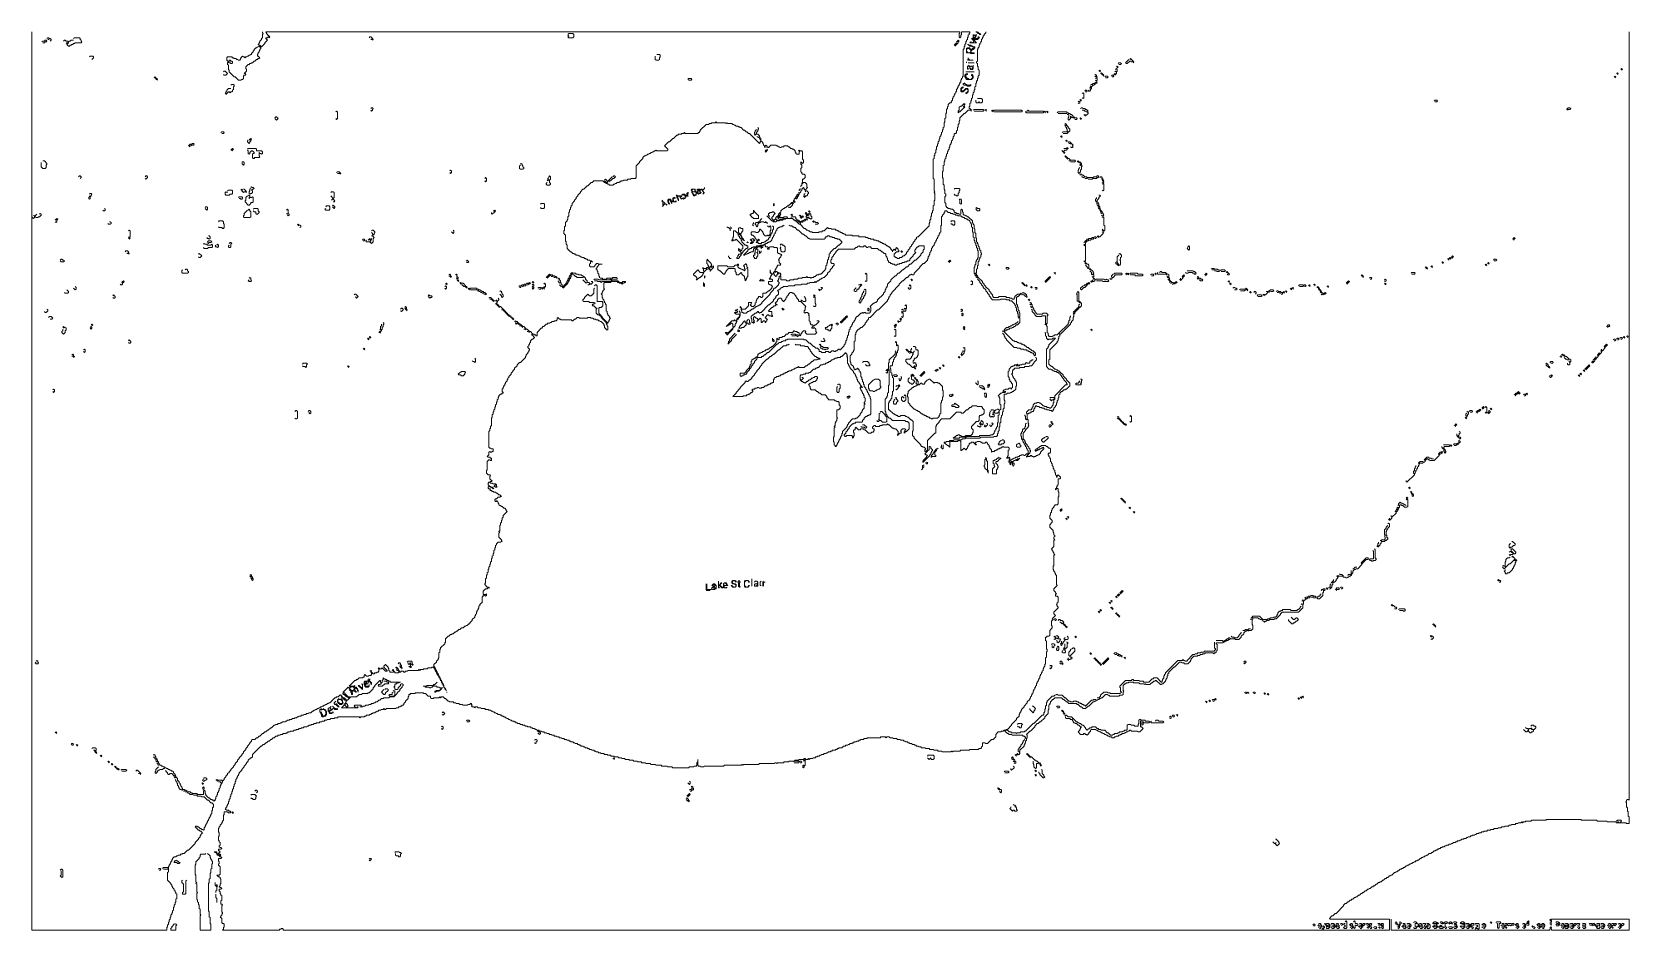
# Model space of a CAD drawing. Header units: metres. Extents: x 0 to 1919, y -1079 to 0.
import ezdxf

# ---------------------------------------------------------------- set-up
doc = ezdxf.new("R2010")
doc.units = ezdxf.units.M
doc.layers.add('greeny green lines', color=3, linetype='Continuous')

msp = doc.modelspace()

# ---------------------------------------------------------------- linework, layer by layer
at = {"layer": 'greeny green lines', "lineweight": 20}
for p, q in [((0, 0), (0, -1079)), ((0, 0), (0, -1079)), ((277, -1), (277, 0)), ((1115, 0), (281, 0)), ((281, 0), (282, -1)), ((1115, -1), (1115, 0)), ((1127, 0), (1117, 0)), ((1117, 0), (1117, -3)), ((1127, -1), (1127, 0)), ((1134, 0), (1135, 0)), ((1134, 0), (1135, 0)), ((1135, 0), (1137, -2)), ((1138, -2), (1136, 0)), ((1146, 0), (1146, -1)), ((1146, 0), (1146, -1)), ((1919, -923), (1919, 0)), ((12, -12), (13, -11)), ((12, -12), (13, -11)), ((13, -11), (15, -11)), ((15, -13), (13, -13)), ((15, -11), (16, -10)), ((15, -11), (16, -10)), ((15, -11), (16, -12)), ((16, -12), (15, -13)), ((16, -10), (17, -10)), ((17, -12), (16, -12)), ((17, -10), (18, -11)), ((18, -11), (17, -12)), ((18, -8), (19, -7)), ((18, -8), (19, -7)), ((19, -7), (20, -7)), ((20, -9), (19, -9)), ((20, -7), (21, -8)), ((20, -9), (21, -8)), ((20, -9), (21, -8)), ((21, -8), (20, -9)), ((21, -8), (22, -8)), ((22, -8), (23, -9)), ((23, -10), (22, -11)), ((23, -9), (23, -10)), ((38, -11), (39, -10)), ((38, -11), (39, -10)), ((39, -10), (40, -10)), ((40, -10), (41, -11)), ((41, -11), (43, -11)), ((42, -13), (41, -14)), ((43, -13), (42, -13)), ((42, -15), (44, -13)), ((44, -17), (42, -15)), ((43, -11), (44, -12)), ((44, -12), (43, -13)), ((44, -12), (45, -11)), ((44, -13), (44, -12)), ((45, -17), (44, -17)), ((45, -11), (46, -11)), ((46, -16), (45, -17)), ((46, -11), (47, -10)), ((47, -16), (46, -16)), ((47, -10), (50, -10)), ((48, -15), (47, -16)), ((49, -15), (48, -15)), ((50, -14), (49, -15)), ((50, -8), (51, -7)), ((50, -8), (51, -7)), ((51, -14), (50, -14)), ((51, -7), (57, -7)), ((52, -13), (51, -14)), ((59, -13), (52, -13)), ((57, -7), (58, -8)), ((58, -8), (58, -9)), ((58, -9), (59, -10)), ((59, -10), (59, -11)), ((59, -11), (60, -12)), ((60, -12), (59, -13)), ((267, -21), (269, -19)), ((269, -19), (270, -19)), ((270, -19), (271, -18)), ((272, -15), (273, -14)), ((273, -16), (272, -15)), ((272, -18), (273, -17)), ((272, -18), (273, -17)), ((273, -13), (274, -12)), ((273, -14), (273, -13)), ((274, -16), (273, -16)), ((273, -17), (275, -19)), ((274, -11), (276, -9)), ((274, -12), (274, -11)), ((276, -18), (274, -16)), ((275, -19), (275, -20)), ((276, -8), (277, -7)), ((276, -9), (276, -8)), ((280, -14), (276, -18)), ((278, -2), (277, -1)), ((277, -3), (278, -2)), ((277, -7), (277, -3)), ((283, -10), (280, -13)), ((280, -13), (280, -14)), ((283, -7), (281, -7)), ((281, -7), (281, -8)), ((281, -8), (283, -10)), ((282, -1), (282, -2)), ((282, -2), (283, -3)), ((283, -3), (283, -4)), ((283, -4), (284, -4)), ((285, -5), (283, -7)), ((284, -4), (285, -5)), ((284, -6), (285, -5)), ((284, -6), (285, -5)), ((285, -5), (286, -6)), ((286, -6), (285, -7)), ((405, -7), (406, -6)), ((405, -7), (406, -6)), ((406, -6), (407, -6)), ((407, -6), (409, -8)), ((408, -9), (407, -9)), ((408, -9), (409, -8)), ((408, -9), (409, -8)), ((409, -8), (408, -9)), ((409, -8), (410, -9)), ((410, -9), (409, -10)), ((644, -3), (645, -2)), ((644, -3), (645, -2)), ((645, -5), (644, -4)), ((644, -6), (645, -5)), ((645, -7), (644, -6)), ((645, -2), (650, -2)), ((650, -7), (645, -7)), ((650, -2), (651, -3)), ((651, -6), (650, -7)), ((651, -3), (651, -6)), ((1108, -16), (1109, -15)), ((1108, -16), (1109, -15)), ((1109, -15), (1110, -14)), ((1109, -15), (1110, -14)), ((1109, -15), (1110, -16)), ((1110, -16), (1109, -17)), ((1110, -14), (1111, -13)), ((1110, -14), (1111, -13)), ((1110, -14), (1111, -15)), ((1111, -15), (1110, -16)), ((1111, -12), (1112, -11)), ((1111, -12), (1112, -11)), ((1111, -13), (1112, -14)), ((1112, -14), (1111, -13)), ((1112, -14), (1111, -15)), ((1112, -11), (1113, -10)), ((1112, -11), (1113, -10)), ((1112, -11), (1113, -12)), ((1113, -13), (1112, -14)), ((1113, -10), (1114, -11)), ((1114, -11), (1113, -12)), ((1113, -12), (1113, -13)), ((1114, -2), (1115, -1)), ((1114, -6), (1114, -2)), ((1115, -7), (1114, -6)), ((1116, -6), (1115, -7)), ((1117, -3), (1116, -4)), ((1116, -4), (1116, -6)), ((1120, -18), (1121, -17)), ((1120, -20), (1120, -18)), ((1121, -15), (1122, -14)), ((1121, -17), (1121, -15)), ((1122, -12), (1123, -11)), ((1122, -14), (1122, -12)), ((1123, -10), (1124, -9)), ((1123, -11), (1123, -10)), ((1124, -19), (1123, -20)), ((1124, -7), (1125, -6)), ((1124, -9), (1124, -7)), ((1124, -15), (1125, -15)), ((1124, -15), (1125, -15)), ((1127, -19), (1124, -19)), ((1125, -4), (1126, -3)), ((1125, -6), (1125, -4)), ((1125, -15), (1127, -17)), ((1126, -16), (1125, -15)), ((1126, -2), (1127, -1)), ((1126, -3), (1126, -2)), ((1128, -16), (1126, -16)), ((1128, -12), (1127, -13)), ((1127, -13), (1135, -13)), ((1127, -17), (1129, -17)), ((1127, -20), (1127, -19)), ((1129, -13), (1128, -12)), ((1129, -17), (1128, -16)), ((1130, -8), (1129, -8)), ((1129, -8), (1132, -11)), ((1130, -13), (1129, -13)), ((1129, -17), (1130, -18)), ((1130, -17), (1129, -17)), ((1131, -7), (1130, -8)), ((1130, -8), (1131, -7)), ((1130, -8), (1131, -7)), ((1132, -11), (1130, -13)), ((1131, -18), (1130, -17)), ((1130, -18), (1131, -18)), ((1132, -3), (1131, -4)), ((1132, -3), (1131, -4)), ((1131, -4), (1131, -7)), ((1131, -5), (1132, -4)), ((1131, -5), (1132, -4)), ((1132, -7), (1131, -6)), ((1131, -7), (1132, -8)), ((1131, -9), (1132, -8)), ((1131, -9), (1132, -8)), ((1132, -8), (1131, -9)), ((1131, -18), (1132, -19)), ((1133, -18), (1131, -18)), ((1132, -19), (1131, -20)), ((1131, -21), (1133, -19)), ((1132, -4), (1133, -4)), ((1134, -5), (1132, -7)), ((1132, -8), (1133, -9)), ((1132, -10), (1133, -9)), ((1133, -9), (1132, -10)), ((1135, -13), (1132, -10)), ((1133, -4), (1134, -5)), ((1133, -7), (1134, -6)), ((1134, -8), (1133, -7)), ((1133, -9), (1136, -9)), ((1133, -19), (1133, -18)), ((1135, -4), (1134, -3)), ((1134, -5), (1135, -4)), ((1134, -6), (1134, -5)), ((1136, -8), (1134, -8)), ((1136, -9), (1138, -7)), ((1137, -7), (1136, -8)), ((1137, -2), (1138, -2)), ((1138, -6), (1137, -6)), ((1137, -6), (1137, -7)), ((1138, -18), (1137, -19)), ((1137, -19), (1137, -20)), ((1138, -2), (1139, -3)), ((1139, -2), (1138, -2)), ((1138, -7), (1138, -6)), ((1139, -15), (1138, -16)), ((1138, -16), (1138, -18)), ((1140, -3), (1139, -2)), ((1139, -3), (1140, -3)), ((1140, -13), (1139, -14)), ((1139, -14), (1139, -15)), ((1141, -11), (1140, -12)), ((1140, -12), (1140, -13)), ((1142, -8), (1141, -9)), ((1141, -9), (1141, -11)), ((1143, -6), (1142, -7)), ((1142, -7), (1142, -8)), ((1144, -4), (1143, -5)), ((1143, -5), (1143, -6)), ((1146, -1), (1144, -3)), ((1144, -3), (1144, -4)), ((69, -30), (70, -29)), ((69, -30), (70, -29)), ((70, -29), (73, -29)), ((74, -31), (72, -33)), ((73, -29), (74, -30)), ((74, -30), (74, -31)), ((234, -31), (235, -30)), ((234, -34), (234, -31)), ((236, -36), (234, -34)), ((235, -30), (240, -30)), ((235, -37), (236, -36)), ((235, -39), (235, -37)), ((237, -35), (236, -36)), ((236, -36), (237, -37)), ((238, -34), (237, -34)), ((237, -34), (237, -35)), ((237, -37), (238, -37)), ((239, -35), (238, -34)), ((238, -37), (239, -38)), ((240, -35), (239, -35)), ((239, -38), (240, -38)), ((240, -30), (241, -31)), ((241, -36), (240, -35)), ((240, -38), (241, -37)), ((241, -31), (242, -31)), ((241, -37), (241, -36)), ((242, -31), (243, -32)), ((243, -32), (245, -32)), ((245, -32), (246, -33)), ((246, -33), (247, -33)), ((247, -33), (248, -34)), ((248, -34), (250, -34)), ((250, -33), (251, -32)), ((250, -34), (250, -33)), ((251, -31), (253, -29)), ((251, -32), (251, -31)), ((253, -29), (254, -30)), ((254, -30), (255, -30)), ((255, -30), (256, -31)), ((256, -31), (257, -30)), ((257, -30), (258, -30)), ((258, -30), (259, -29)), ((259, -29), (260, -29)), ((260, -29), (261, -28)), ((261, -28), (262, -28)), ((262, -38), (261, -39)), ((262, -28), (263, -27)), ((263, -38), (262, -38)), ((263, -27), (264, -27)), ((264, -37), (263, -38)), ((264, -26), (266, -24)), ((264, -27), (264, -26)), ((265, -37), (264, -37)), ((267, -35), (265, -37)), ((266, -23), (267, -22)), ((266, -24), (266, -23)), ((267, -22), (267, -21)), ((268, -35), (267, -35)), ((270, -33), (268, -35)), ((271, -33), (270, -33)), ((272, -26), (271, -27)), ((271, -27), (271, -29)), ((271, -29), (272, -29)), ((272, -32), (271, -33)), ((273, -24), (272, -25)), ((272, -25), (272, -26)), ((272, -29), (274, -31)), ((273, -32), (272, -32)), ((274, -22), (273, -23)), ((273, -23), (273, -24)), ((274, -31), (273, -32)), ((275, -20), (274, -21)), ((274, -21), (274, -22)), ((749, -33), (749, -29)), ((750, -34), (749, -33)), ((753, -34), (750, -34)), ((751, -27), (754, -27)), ((751, -27), (754, -27)), ((754, -33), (753, -34)), ((754, -27), (755, -28)), ((755, -30), (754, -31)), ((754, -31), (754, -33)), ((755, -28), (755, -30)), ((1119, -21), (1120, -20)), ((1119, -53), (1119, -21)), ((1123, -20), (1123, -25)), ((1123, -21), (1124, -20)), ((1123, -21), (1124, -20)), ((1125, -25), (1123, -23)), ((1123, -25), (1127, -25)), ((1123, -36), (1123, -37)), ((1123, -36), (1123, -37)), ((1124, -20), (1126, -20)), ((1125, -33), (1124, -34)), ((1124, -34), (1131, -34)), ((1127, -25), (1125, -25)), ((1125, -31), (1125, -33)), ((1125, -31), (1125, -33)), ((1127, -34), (1125, -32)), ((1125, -37), (1132, -37)), ((1125, -37), (1132, -37)), ((1126, -20), (1128, -22)), ((1128, -21), (1127, -20)), ((1128, -24), (1127, -25)), ((1127, -25), (1128, -26)), ((1131, -34), (1127, -34)), ((1129, -21), (1128, -21)), ((1128, -23), (1130, -21)), ((1128, -22), (1128, -24)), ((1128, -24), (1128, -23)), ((1129, -25), (1128, -24)), ((1128, -26), (1132, -26)), ((1130, -20), (1129, -21)), ((1132, -25), (1129, -25)), ((1131, -20), (1130, -20)), ((1130, -21), (1131, -21)), ((1132, -26), (1132, -25)), ((1136, -35), (1135, -36)), ((1135, -36), (1135, -37)), ((1135, -37), (1136, -38)), ((1137, -20), (1136, -21)), ((1136, -21), (1136, -35)), ((1136, -38), (1136, -41)), ((1305, -38), (1306, -37)), ((1305, -38), (1306, -37)), ((1306, -37), (1308, -37)), ((1308, -37), (1309, -38)), ((1309, -38), (1308, -39)), ((1314, -37), (1318, -33)), ((1315, -38), (1314, -37)), ((1316, -38), (1315, -38)), ((1319, -35), (1316, -38)), ((1319, -33), (1320, -32)), ((1319, -33), (1320, -32)), ((1320, -35), (1319, -35)), ((1320, -32), (1323, -35)), ((1321, -36), (1320, -35)), ((1322, -36), (1321, -36)), ((1322, -36), (1323, -35)), ((1322, -36), (1323, -35)), ((1323, -35), (1322, -36)), ((1323, -35), (1324, -36)), ((1324, -36), (1323, -37)), ((147, -55), (148, -54)), ((147, -55), (148, -54)), ((148, -54), (149, -55)), ((148, -56), (149, -55)), ((148, -56), (149, -55)), ((149, -55), (148, -56)), ((149, -55), (150, -56)), ((149, -57), (150, -56)), ((149, -57), (150, -56)), ((150, -56), (149, -57)), ((150, -56), (151, -57)), ((151, -57), (150, -58)), ((230, -48), (231, -47)), ((230, -48), (231, -47)), ((231, -52), (230, -51)), ((231, -47), (232, -47)), ((233, -52), (231, -52)), ((232, -47), (235, -50)), ((235, -50), (233, -52)), ((236, -40), (235, -39)), ((236, -45), (236, -40)), ((237, -46), (236, -45)), ((237, -48), (237, -46)), ((243, -54), (237, -48)), ((244, -54), (243, -54)), ((248, -58), (244, -54)), ((252, -57), (251, -58)), ((253, -57), (252, -57)), ((254, -56), (253, -57)), ((255, -52), (254, -53)), ((254, -53), (254, -56)), ((258, -47), (255, -50)), ((255, -50), (256, -50)), ((256, -52), (255, -52)), ((256, -50), (257, -51)), ((257, -51), (256, -52)), ((260, -39), (257, -42)), ((257, -42), (257, -44)), ((257, -44), (258, -45)), ((258, -45), (258, -47)), ((261, -39), (260, -39)), ((788, -57), (789, -56)), ((788, -57), (789, -56)), ((789, -56), (792, -56)), ((792, -56), (793, -57)), ((793, -57), (792, -58)), ((1116, -58), (1117, -57)), ((1117, -56), (1118, -55)), ((1117, -57), (1117, -56)), ((1118, -54), (1119, -53)), ((1118, -55), (1118, -54)), ((1123, -50), (1121, -52)), ((1123, -50), (1121, -52)), ((1121, -52), (1121, -54)), ((1121, -54), (1122, -55)), ((1122, -48), (1132, -48)), ((1122, -48), (1132, -48)), ((1122, -52), (1123, -51)), ((1122, -54), (1122, -52)), ((1124, -56), (1122, -54)), ((1122, -55), (1122, -56)), ((1122, -56), (1123, -57)), ((1123, -51), (1124, -51)), ((1123, -57), (1129, -57)), ((1125, -41), (1124, -41)), ((1124, -41), (1124, -44)), ((1124, -42), (1125, -41)), ((1124, -43), (1124, -42)), ((1125, -44), (1124, -43)), ((1124, -44), (1125, -45)), ((1124, -51), (1124, -50)), ((1125, -56), (1124, -56)), ((1126, -40), (1125, -41)), ((1126, -40), (1125, -41)), ((1125, -41), (1126, -41)), ((1125, -45), (1125, -44)), ((1126, -57), (1125, -56)), ((1126, -41), (1127, -42)), ((1128, -57), (1126, -57)), ((1127, -42), (1128, -41)), ((1127, -42), (1128, -41)), ((1127, -42), (1127, -44)), ((1129, -45), (1127, -43)), ((1127, -44), (1128, -45)), ((1128, -41), (1129, -41)), ((1128, -45), (1130, -45)), ((1130, -55), (1128, -57)), ((1129, -41), (1131, -43)), ((1131, -43), (1129, -45)), ((1130, -51), (1129, -51)), ((1129, -51), (1129, -52)), ((1129, -52), (1130, -53)), ((1129, -57), (1131, -55)), ((1130, -45), (1131, -44)), ((1130, -52), (1130, -51)), ((1131, -53), (1130, -52)), ((1130, -53), (1130, -55)), ((1131, -44), (1131, -40)), ((1131, -55), (1131, -53)), ((1136, -41), (1137, -42)), ((1137, -55), (1136, -56)), ((1136, -56), (1136, -58)), ((1137, -42), (1137, -45)), ((1137, -45), (1138, -46)), ((1138, -52), (1137, -53)), ((1137, -53), (1137, -55)), ((1138, -46), (1138, -52)), ((1277, -52), (1278, -51)), ((1277, -52), (1278, -51)), ((1278, -54), (1277, -53)), ((1278, -51), (1279, -52)), ((1278, -54), (1279, -53)), ((1278, -54), (1279, -53)), ((1279, -53), (1278, -54)), ((1278, -56), (1279, -55)), ((1278, -56), (1279, -55)), ((1279, -52), (1279, -53)), ((1279, -53), (1280, -54)), ((1280, -54), (1279, -55)), ((1279, -55), (1280, -56)), ((1280, -56), (1280, -58)), ((1282, -47), (1283, -46)), ((1282, -47), (1283, -46)), ((1283, -46), (1284, -47)), ((1284, -47), (1283, -48)), ((1284, -50), (1285, -49)), ((1284, -50), (1285, -49)), ((1285, -49), (1286, -50)), ((1285, -51), (1286, -50)), ((1285, -51), (1286, -50)), ((1286, -50), (1285, -51)), ((1286, -50), (1287, -51)), ((1286, -52), (1287, -51)), ((1286, -52), (1287, -51)), ((1287, -51), (1286, -52)), ((1287, -51), (1288, -52)), ((1288, -52), (1287, -53)), ((1289, -54), (1290, -53)), ((1289, -54), (1290, -53)), ((1290, -53), (1292, -53)), ((1292, -55), (1290, -55)), ((1292, -53), (1293, -54)), ((1293, -54), (1292, -55)), ((1297, -53), (1298, -52)), ((1297, -53), (1298, -52)), ((1298, -52), (1299, -52)), ((1299, -54), (1298, -54)), ((1299, -52), (1300, -53)), ((1300, -53), (1299, -54)), ((1300, -51), (1301, -50)), ((1300, -51), (1301, -50)), ((1301, -48), (1302, -47)), ((1301, -48), (1302, -47)), ((1301, -50), (1302, -51)), ((1302, -51), (1301, -50)), ((1302, -51), (1301, -52)), ((1302, -45), (1303, -44)), ((1302, -45), (1303, -44)), ((1302, -47), (1303, -48)), ((1303, -48), (1302, -47)), ((1303, -50), (1302, -51)), ((1303, -42), (1304, -41)), ((1303, -42), (1304, -41)), ((1303, -44), (1304, -45)), ((1304, -47), (1303, -48)), ((1303, -48), (1303, -50)), ((1304, -41), (1305, -42)), ((1305, -42), (1304, -43)), ((1304, -45), (1304, -47)), ((1308, -39), (1306, -39)), ((1901, -54), (1902, -53)), ((1901, -54), (1902, -53)), ((1902, -53), (1903, -54)), ((1903, -54), (1902, -55)), ((1904, -50), (1905, -49)), ((1904, -50), (1905, -49)), ((1905, -49), (1906, -50)), ((1906, -50), (1905, -51)), ((1909, -45), (1910, -44)), ((1909, -45), (1910, -44)), ((1910, -44), (1911, -45)), ((1911, -45), (1910, -46)), ((232, -74), (233, -73)), ((232, -74), (233, -73)), ((233, -72), (234, -71)), ((233, -73), (233, -72)), ((233, -73), (234, -74)), ((234, -74), (233, -73)), ((234, -74), (233, -75)), ((234, -70), (236, -68)), ((234, -71), (234, -70)), ((236, -72), (234, -74)), ((236, -68), (239, -68)), ((237, -72), (236, -72)), ((238, -73), (237, -72)), ((239, -72), (238, -73)), ((239, -64), (240, -63)), ((239, -64), (240, -63)), ((240, -72), (239, -72)), ((240, -63), (242, -63)), ((241, -71), (240, -72)), ((242, -69), (241, -70)), ((241, -70), (241, -71)), ((242, -63), (243, -64)), ((243, -65), (242, -66)), ((242, -66), (242, -69)), ((243, -64), (243, -65)), ((251, -58), (248, -58)), ((792, -58), (789, -58)), ((1108, -76), (1109, -75)), ((1108, -77), (1108, -76)), ((1109, -74), (1110, -73)), ((1109, -75), (1109, -74)), ((1110, -72), (1111, -71)), ((1110, -73), (1110, -72)), ((1111, -69), (1112, -68)), ((1111, -71), (1111, -69)), ((1112, -67), (1113, -66)), ((1112, -68), (1112, -67)), ((1113, -65), (1114, -64)), ((1113, -66), (1113, -65)), ((1114, -63), (1115, -62)), ((1114, -64), (1114, -63)), ((1115, -61), (1116, -60)), ((1115, -62), (1115, -61)), ((1116, -60), (1116, -58)), ((1118, -66), (1116, -68)), ((1118, -66), (1116, -68)), ((1116, -69), (1118, -67)), ((1116, -68), (1116, -71)), ((1118, -71), (1116, -69)), ((1116, -71), (1117, -72)), ((1117, -72), (1119, -72)), ((1118, -67), (1119, -67)), ((1119, -71), (1118, -71)), ((1120, -62), (1119, -62)), ((1119, -62), (1119, -63)), ((1119, -63), (1120, -64)), ((1119, -67), (1119, -66)), ((1119, -72), (1123, -68)), ((1122, -68), (1119, -71)), ((1121, -61), (1120, -62)), ((1121, -61), (1120, -62)), ((1120, -64), (1123, -64)), ((1122, -63), (1121, -62)), ((1123, -63), (1122, -63)), ((1124, -68), (1122, -68)), ((1123, -73), (1122, -73)), ((1122, -73), (1122, -74)), ((1122, -74), (1123, -74)), ((1124, -64), (1123, -63)), ((1123, -64), (1124, -65)), ((1123, -68), (1125, -70)), ((1125, -71), (1123, -73)), ((1123, -74), (1125, -72)), ((1127, -64), (1124, -64)), ((1124, -65), (1127, -65)), ((1125, -69), (1124, -68)), ((1125, -72), (1125, -69)), ((1125, -70), (1125, -71)), ((1128, -63), (1127, -64)), ((1127, -65), (1128, -64)), ((1128, -64), (1128, -63)), ((1131, -75), (1130, -76)), ((1130, -76), (1130, -79)), ((1132, -72), (1131, -73)), ((1131, -73), (1131, -75)), ((1133, -69), (1132, -70)), ((1132, -70), (1132, -72)), ((1134, -65), (1133, -66)), ((1133, -66), (1133, -69)), ((1135, -61), (1134, -62)), ((1134, -62), (1134, -65)), ((1136, -58), (1135, -59)), ((1135, -59), (1135, -61)), ((1262, -74), (1263, -73)), ((1262, -74), (1263, -73)), ((1263, -73), (1264, -74)), ((1264, -74), (1264, -79)), ((1265, -71), (1266, -70)), ((1265, -71), (1266, -70)), ((1266, -70), (1267, -70)), ((1267, -72), (1266, -72)), ((1267, -70), (1268, -71)), ((1268, -71), (1267, -72)), ((1270, -71), (1269, -70)), ((1271, -71), (1270, -71)), ((1271, -67), (1272, -66)), ((1271, -67), (1272, -66)), ((1271, -68), (1272, -69)), ((1271, -68), (1272, -69)), ((1272, -69), (1271, -68)), ((1272, -70), (1271, -71)), ((1272, -64), (1273, -63)), ((1272, -64), (1273, -63)), ((1273, -66), (1272, -65)), ((1272, -66), (1273, -67)), ((1273, -68), (1272, -69)), ((1272, -69), (1272, -70)), ((1273, -63), (1274, -63)), ((1275, -64), (1273, -66)), ((1273, -67), (1273, -68)), ((1274, -63), (1275, -62)), ((1274, -63), (1275, -62)), ((1274, -63), (1275, -64)), ((1275, -62), (1276, -62)), ((1276, -64), (1275, -64)), ((1276, -62), (1277, -61)), ((1276, -62), (1277, -61)), ((1276, -62), (1277, -63)), ((1277, -63), (1276, -64)), ((1277, -61), (1278, -62)), ((1278, -62), (1277, -63)), ((1279, -59), (1278, -58)), ((1278, -61), (1279, -60)), ((1278, -61), (1279, -60)), ((1280, -58), (1279, -59)), ((1279, -60), (1280, -61)), ((1280, -61), (1279, -62)), ((365, -96), (366, -95)), ((365, -96), (366, -95)), ((366, -95), (367, -96)), ((407, -92), (408, -91)), ((407, -92), (408, -91)), ((408, -95), (407, -94)), ((408, -91), (409, -91)), ((409, -94), (408, -95)), ((409, -91), (410, -92)), ((410, -92), (409, -93)), ((409, -93), (409, -94)), ((1099, -93), (1100, -92)), ((1099, -97), (1099, -93)), ((1100, -90), (1101, -89)), ((1100, -92), (1100, -90)), ((1101, -87), (1103, -85)), ((1101, -89), (1101, -87)), ((1103, -85), (1104, -85)), ((1104, -85), (1105, -84)), ((1105, -83), (1106, -82)), ((1105, -84), (1105, -83)), ((1106, -80), (1107, -79)), ((1106, -82), (1106, -80)), ((1107, -78), (1108, -77)), ((1107, -79), (1107, -78)), ((1114, -94), (1113, -95)), ((1113, -95), (1113, -97)), ((1115, -90), (1114, -90)), ((1114, -90), (1114, -94)), ((1116, -89), (1115, -90)), ((1115, -96), (1121, -90)), ((1117, -89), (1116, -89)), ((1120, -86), (1117, -89)), ((1120, -86), (1117, -89)), ((1119, -90), (1120, -89)), ((1119, -90), (1120, -89)), ((1120, -88), (1121, -87)), ((1120, -89), (1120, -88)), ((1121, -90), (1120, -89)), ((1120, -89), (1121, -90)), ((1121, -90), (1120, -91)), ((1121, -87), (1121, -86)), ((1125, -94), (1121, -98)), ((1127, -94), (1125, -94)), ((1127, -89), (1126, -90)), ((1126, -90), (1126, -92)), ((1126, -92), (1127, -92)), ((1128, -85), (1127, -86)), ((1127, -86), (1127, -89)), ((1127, -92), (1128, -93)), ((1128, -93), (1127, -94)), ((1127, -94), (1128, -93)), ((1127, -94), (1128, -93)), ((1129, -82), (1128, -83)), ((1128, -83), (1128, -85)), ((1128, -93), (1129, -94)), ((1129, -94), (1128, -95)), ((1130, -79), (1129, -80)), ((1129, -80), (1129, -82)), ((1131, -94), (1132, -93)), ((1131, -94), (1132, -93)), ((1132, -93), (1143, -93)), ((1143, -95), (1132, -95)), ((1134, -84), (1134, -82)), ((1135, -85), (1134, -84)), ((1137, -85), (1135, -85)), ((1136, -80), (1141, -80)), ((1136, -80), (1141, -80)), ((1138, -84), (1137, -85)), ((1139, -85), (1138, -84)), ((1141, -85), (1139, -85)), ((1141, -80), (1142, -81)), ((1142, -84), (1141, -85)), ((1142, -81), (1142, -84)), ((1143, -93), (1144, -94)), ((1144, -94), (1143, -95)), ((1145, -94), (1146, -93)), ((1145, -94), (1146, -93)), ((1146, -93), (1147, -94)), ((1147, -94), (1146, -95)), ((1153, -95), (1154, -94)), ((1153, -95), (1154, -94)), ((1154, -94), (1155, -95)), ((1155, -95), (1154, -96)), ((1155, -95), (1156, -94)), ((1155, -95), (1156, -94)), ((1156, -94), (1189, -94)), ((1189, -94), (1190, -95)), ((1190, -95), (1189, -96)), ((1194, -96), (1195, -95)), ((1196, -95), (1197, -94)), ((1196, -95), (1197, -94)), ((1197, -94), (1198, -95)), ((1198, -95), (1215, -95)), ((1215, -95), (1216, -96)), ((1216, -96), (1217, -95)), ((1216, -96), (1217, -95)), ((1217, -95), (1218, -96)), ((1219, -96), (1220, -95)), ((1219, -96), (1220, -95)), ((1220, -95), (1221, -96)), ((1257, -84), (1258, -83)), ((1257, -84), (1258, -83)), ((1258, -86), (1257, -85)), ((1258, -83), (1259, -84)), ((1259, -85), (1258, -86)), ((1259, -82), (1260, -81)), ((1259, -82), (1260, -81)), ((1259, -84), (1259, -85)), ((1260, -81), (1261, -82)), ((1261, -82), (1260, -83)), ((1260, -92), (1261, -91)), ((1260, -92), (1261, -91)), ((1261, -91), (1262, -91)), ((1263, -80), (1262, -79)), ((1262, -91), (1263, -92)), ((1264, -94), (1262, -94)), ((1264, -79), (1263, -80)), ((1263, -92), (1265, -92)), ((1265, -95), (1264, -94)), ((1265, -92), (1266, -93)), ((1266, -95), (1265, -95)), ((1266, -93), (1267, -93)), ((1267, -96), (1266, -95)), ((1267, -93), (1269, -95)), ((1269, -95), (1268, -96)), ((1685, -83), (1686, -82)), ((1685, -83), (1686, -82)), ((1686, -82), (1688, -82)), ((1688, -84), (1686, -84)), ((1688, -82), (1689, -83)), ((1689, -83), (1688, -84)), ((1844, -93), (1845, -92)), ((1844, -93), (1845, -92)), ((1845, -92), (1846, -91)), ((1845, -92), (1846, -91)), ((1845, -92), (1846, -93)), ((1846, -93), (1845, -94)), ((1846, -91), (1848, -91)), ((1848, -93), (1846, -93)), ((1848, -91), (1849, -92)), ((1849, -92), (1848, -93)), ((292, -103), (293, -102)), ((292, -103), (293, -102)), ((294, -106), (292, -104)), ((293, -102), (294, -102)), ((294, -102), (296, -104)), ((296, -104), (294, -106)), ((366, -105), (365, -104)), ((367, -104), (366, -105)), ((367, -96), (367, -104)), ((803, -118), (810, -111)), ((810, -111), (813, -111)), ((813, -111), (814, -110)), ((814, -110), (816, -110)), ((816, -110), (817, -109)), ((817, -109), (821, -109)), ((821, -109), (822, -108)), ((822, -108), (823, -109)), ((823, -109), (833, -109)), ((833, -109), (834, -110)), ((834, -110), (835, -109)), ((835, -109), (836, -110)), ((836, -110), (841, -110)), ((841, -110), (842, -111)), ((842, -111), (843, -111)), ((843, -111), (844, -112)), ((844, -112), (845, -112)), ((845, -112), (846, -113)), ((846, -113), (848, -113)), ((848, -113), (849, -114)), ((849, -114), (850, -114)), ((850, -114), (851, -115)), ((851, -115), (852, -115)), ((852, -115), (855, -118)), ((872, -115), (873, -116)), ((872, -115), (873, -116)), ((1095, -115), (1096, -114)), ((1095, -117), (1095, -115)), ((1096, -109), (1097, -108)), ((1096, -114), (1096, -109)), ((1097, -104), (1098, -103)), ((1097, -108), (1097, -104)), ((1098, -98), (1099, -97)), ((1098, -103), (1098, -98)), ((1113, -114), (1112, -115)), ((1112, -115), (1112, -118)), ((1113, -97), (1114, -96)), ((1114, -110), (1113, -111)), ((1113, -111), (1113, -114)), ((1114, -96), (1115, -96)), ((1115, -106), (1114, -107)), ((1114, -107), (1114, -110)), ((1120, -98), (1115, -103)), ((1115, -103), (1115, -106)), ((1121, -98), (1120, -98)), ((1189, -96), (1156, -96)), ((1195, -97), (1194, -96)), ((1215, -97), (1195, -97)), ((1216, -96), (1215, -97)), ((1218, -96), (1217, -97)), ((1221, -96), (1220, -97)), ((1232, -97), (1233, -96)), ((1232, -97), (1233, -96)), ((1233, -96), (1243, -96)), ((1243, -98), (1233, -98)), ((1241, -111), (1242, -110)), ((1241, -111), (1242, -110)), ((1242, -113), (1241, -112)), ((1242, -110), (1243, -111)), ((1242, -113), (1243, -112)), ((1242, -113), (1243, -112)), ((1243, -112), (1242, -113)), ((1243, -115), (1242, -114)), ((1243, -96), (1244, -97)), ((1243, -98), (1244, -97)), ((1243, -98), (1244, -97)), ((1244, -97), (1243, -98)), ((1243, -111), (1243, -112)), ((1243, -112), (1245, -114)), ((1243, -116), (1243, -115)), ((1244, -97), (1245, -97)), ((1245, -99), (1244, -99)), ((1245, -97), (1246, -98)), ((1245, -99), (1246, -98)), ((1245, -99), (1246, -98)), ((1246, -98), (1245, -99)), ((1245, -103), (1246, -102)), ((1245, -105), (1245, -103)), ((1246, -106), (1245, -105)), ((1245, -114), (1245, -115)), ((1245, -115), (1247, -117)), ((1246, -98), (1247, -98)), ((1246, -102), (1246, -100)), ((1248, -104), (1246, -106)), ((1247, -98), (1248, -99)), ((1248, -99), (1249, -99)), ((1250, -103), (1248, -101)), ((1248, -101), (1248, -104)), ((1249, -99), (1251, -101)), ((1251, -102), (1250, -103)), ((1251, -101), (1251, -102)), ((1251, -103), (1252, -102)), ((1251, -103), (1252, -102)), ((1252, -102), (1253, -103)), ((1252, -104), (1253, -103)), ((1252, -104), (1253, -103)), ((1253, -103), (1252, -104)), ((1253, -103), (1255, -103)), ((1255, -105), (1253, -105)), ((1255, -103), (1256, -104)), ((1256, -104), (1255, -105)), ((1259, -104), (1260, -103)), ((1259, -104), (1260, -103)), ((1260, -103), (1261, -104)), ((1261, -104), (1260, -105)), ((1264, -100), (1265, -99)), ((1264, -100), (1265, -99)), ((1265, -99), (1266, -100)), ((1266, -100), (1265, -99)), ((1266, -100), (1265, -101)), ((1267, -100), (1266, -100)), ((1268, -96), (1267, -96)), ((1269, -98), (1267, -100)), ((1268, -96), (1269, -97)), ((1268, -96), (1269, -97)), ((1269, -97), (1269, -98)), ((192, -135), (193, -134)), ((192, -135), (193, -134)), ((193, -134), (194, -134)), ((194, -134), (195, -135)), ((227, -121), (228, -120)), ((227, -121), (228, -120)), ((228, -120), (230, -120)), ((230, -122), (228, -122)), ((230, -120), (231, -121)), ((231, -121), (230, -122)), ((259, -131), (260, -130)), ((259, -132), (259, -131)), ((261, -134), (259, -132)), ((261, -130), (262, -129)), ((261, -130), (262, -129)), ((262, -133), (261, -134)), ((262, -129), (263, -128)), ((262, -129), (263, -128)), ((262, -129), (263, -130)), ((263, -131), (262, -132)), ((262, -132), (262, -133)), ((263, -128), (264, -129)), ((264, -129), (263, -130)), ((263, -130), (263, -131)), ((760, -137), (765, -132)), ((765, -132), (766, -132)), ((766, -132), (770, -128)), ((770, -128), (771, -128)), ((771, -128), (775, -124)), ((775, -124), (776, -124)), ((776, -124), (777, -123)), ((777, -123), (780, -123)), ((780, -123), (781, -122)), ((781, -122), (783, -122)), ((783, -122), (784, -121)), ((784, -121), (785, -122)), ((785, -122), (800, -122)), ((800, -122), (801, -121)), ((801, -121), (802, -121)), ((802, -120), (803, -119)), ((802, -121), (802, -120)), ((803, -119), (803, -118)), ((855, -118), (856, -118)), ((856, -118), (858, -120)), ((858, -120), (859, -120)), ((859, -120), (861, -122)), ((861, -122), (862, -122)), ((862, -122), (874, -134)), ((868, -121), (869, -120)), ((868, -123), (868, -121)), ((869, -124), (868, -123)), ((869, -119), (870, -118)), ((869, -120), (869, -119)), ((869, -124), (870, -123)), ((869, -124), (870, -123)), ((870, -123), (869, -124)), ((870, -118), (870, -117)), ((871, -121), (870, -122)), ((870, -122), (870, -123)), ((870, -123), (872, -123)), ((872, -119), (871, -120)), ((871, -120), (871, -121)), ((872, -126), (871, -126)), ((873, -117), (872, -118)), ((872, -118), (872, -119)), ((872, -123), (874, -125)), ((873, -127), (872, -126)), ((873, -116), (873, -117)), ((873, -127), (874, -126)), ((873, -127), (874, -126)), ((874, -126), (873, -127)), ((874, -125), (874, -126)), ((874, -126), (875, -127)), ((875, -127), (874, -128)), ((874, -129), (875, -128)), ((874, -129), (875, -128)), ((874, -134), (875, -133)), ((875, -128), (876, -129)), ((876, -129), (875, -130)), ((875, -132), (876, -131)), ((875, -133), (875, -132)), ((876, -131), (878, -133)), ((878, -133), (878, -134)), ((878, -134), (879, -135)), ((1088, -135), (1089, -134)), ((1089, -132), (1090, -131)), ((1089, -134), (1089, -132)), ((1090, -129), (1091, -128)), ((1090, -131), (1090, -129)), ((1091, -126), (1092, -125)), ((1091, -128), (1091, -126)), ((1092, -124), (1093, -123)), ((1092, -125), (1092, -124)), ((1093, -121), (1094, -120)), ((1093, -123), (1093, -121)), ((1094, -118), (1095, -117)), ((1094, -120), (1094, -118)), ((1105, -133), (1104, -134)), ((1104, -134), (1104, -135)), ((1106, -130), (1105, -131)), ((1105, -131), (1105, -133)), ((1107, -128), (1106, -129)), ((1106, -129), (1106, -130)), ((1108, -125), (1107, -126)), ((1107, -126), (1107, -128)), ((1109, -122), (1108, -123)), ((1108, -123), (1108, -125)), ((1110, -122), (1109, -122)), ((1111, -121), (1110, -122)), ((1112, -118), (1111, -119)), ((1111, -119), (1111, -121)), ((1236, -126), (1237, -125)), ((1236, -126), (1237, -125)), ((1237, -125), (1238, -126)), ((1238, -126), (1237, -127)), ((1238, -121), (1239, -120)), ((1238, -121), (1239, -120)), ((1239, -120), (1244, -120)), ((1244, -122), (1239, -122)), ((1242, -131), (1243, -130)), ((1242, -131), (1243, -130)), ((1244, -117), (1243, -116)), ((1243, -130), (1244, -131)), ((1244, -131), (1243, -132)), ((1244, -119), (1244, -117)), ((1245, -120), (1244, -119)), ((1244, -120), (1245, -121)), ((1245, -121), (1244, -122)), ((1246, -120), (1245, -120)), ((1245, -133), (1246, -132)), ((1245, -133), (1246, -132)), ((1247, -119), (1246, -120)), ((1246, -132), (1247, -132)), ((1247, -134), (1246, -134)), ((1247, -117), (1247, -119)), ((1247, -132), (1248, -133)), ((1247, -134), (1248, -133)), ((1247, -134), (1248, -133)), ((1248, -133), (1247, -134)), ((1248, -133), (1249, -134)), ((1248, -135), (1249, -134)), ((1248, -135), (1249, -134)), ((1249, -134), (1248, -135)), ((1249, -134), (1251, -136)), ((188, -137), (189, -136)), ((188, -137), (189, -136)), ((189, -136), (190, -135)), ((189, -136), (190, -135)), ((189, -136), (190, -137)), ((190, -137), (189, -138)), ((190, -135), (191, -135)), ((191, -137), (190, -137)), ((191, -135), (192, -136)), ((192, -136), (191, -137)), ((194, -136), (193, -136)), ((195, -135), (194, -136)), ((239, -142), (240, -141)), ((239, -142), (240, -141)), ((240, -141), (241, -140)), ((240, -141), (241, -140)), ((240, -141), (241, -142)), ((241, -142), (240, -143)), ((241, -140), (242, -141)), ((242, -141), (241, -142)), ((259, -141), (260, -140)), ((259, -141), (260, -140)), ((260, -143), (259, -142)), ((260, -140), (269, -140)), ((260, -146), (260, -143)), ((261, -147), (260, -146)), ((262, -146), (261, -147)), ((264, -143), (262, -145)), ((262, -145), (262, -146)), ((265, -143), (264, -143)), ((267, -145), (265, -143)), ((265, -147), (266, -146)), ((265, -151), (265, -147)), ((266, -152), (265, -151)), ((266, -146), (267, -146)), ((267, -152), (266, -152)), ((267, -146), (267, -145)), ((268, -151), (267, -152)), ((273, -151), (268, -151)), ((269, -140), (270, -141)), ((270, -141), (270, -143)), ((270, -143), (276, -143)), ((274, -146), (273, -145)), ((273, -145), (273, -149)), ((273, -149), (274, -150)), ((274, -150), (273, -151)), ((275, -146), (274, -146)), ((276, -147), (275, -146)), ((276, -143), (277, -144)), ((277, -146), (276, -147)), ((277, -144), (277, -146)), ((730, -156), (734, -152)), ((734, -151), (736, -149)), ((734, -152), (734, -151)), ((736, -149), (737, -149)), ((737, -149), (738, -148)), ((738, -148), (739, -148)), ((739, -148), (740, -147)), ((740, -147), (741, -147)), ((741, -147), (742, -146)), ((742, -146), (743, -146)), ((743, -146), (744, -145)), ((744, -145), (745, -145)), ((745, -145), (746, -144)), ((746, -144), (747, -144)), ((747, -144), (748, -143)), ((748, -143), (749, -143)), ((749, -143), (750, -142)), ((750, -142), (751, -143)), ((751, -143), (763, -143)), ((764, -141), (760, -137)), ((763, -143), (764, -142)), ((764, -142), (764, -141)), ((879, -135), (879, -136)), ((879, -136), (880, -137)), ((880, -137), (880, -138)), ((880, -138), (881, -139)), ((881, -137), (882, -136)), ((881, -139), (881, -137)), ((882, -142), (881, -143)), ((881, -143), (882, -144)), ((882, -136), (883, -137)), ((883, -142), (882, -142)), ((882, -144), (884, -142)), ((882, -144), (882, -145)), ((882, -145), (882, -144)), ((883, -137), (883, -139)), ((883, -139), (884, -138)), ((884, -141), (883, -142)), ((884, -141), (883, -142)), ((884, -138), (885, -139)), ((885, -139), (886, -139)), ((886, -138), (888, -136)), ((886, -139), (886, -138)), ((888, -136), (894, -136)), ((894, -136), (895, -137)), ((895, -137), (896, -137)), ((896, -137), (897, -138)), ((897, -138), (898, -138)), ((898, -138), (899, -139)), ((899, -139), (900, -139)), ((900, -139), (901, -138)), ((901, -138), (903, -138)), ((903, -138), (904, -137)), ((904, -137), (908, -137)), ((908, -137), (909, -138)), ((909, -138), (910, -138)), ((910, -138), (912, -140)), ((912, -140), (913, -140)), ((913, -140), (914, -141)), ((914, -141), (915, -141)), ((915, -141), (917, -143)), ((917, -143), (917, -144)), ((917, -144), (918, -145)), ((918, -145), (918, -146)), ((918, -146), (919, -147)), ((919, -147), (922, -147)), ((921, -143), (922, -142)), ((921, -143), (922, -142)), ((922, -142), (923, -143)), ((922, -144), (923, -143)), ((923, -143), (922, -144)), ((922, -147), (922, -144)), ((923, -143), (925, -143)), ((925, -143), (926, -144)), ((926, -144), (926, -153)), ((926, -153), (927, -154)), ((1083, -153), (1084, -152)), ((1083, -176), (1083, -153)), ((1084, -149), (1085, -148)), ((1084, -152), (1084, -149)), ((1085, -146), (1086, -145)), ((1085, -148), (1085, -146)), ((1086, -142), (1087, -141)), ((1086, -145), (1086, -142)), ((1087, -138), (1088, -137)), ((1087, -141), (1087, -138)), ((1088, -137), (1088, -135)), ((1098, -152), (1097, -153)), ((1097, -153), (1097, -155)), ((1099, -149), (1098, -150)), ((1098, -150), (1098, -152)), ((1100, -146), (1099, -147)), ((1099, -147), (1099, -149)), ((1101, -143), (1100, -144)), ((1100, -144), (1100, -146)), ((1102, -141), (1101, -142)), ((1101, -142), (1101, -143)), ((1103, -138), (1102, -139)), ((1102, -139), (1102, -141)), ((1104, -135), (1103, -136)), ((1103, -136), (1103, -138)), ((1238, -143), (1238, -142)), ((1239, -144), (1238, -143)), ((1241, -142), (1239, -144)), ((1239, -145), (1240, -144)), ((1239, -145), (1240, -144)), ((1240, -140), (1243, -140)), ((1240, -140), (1243, -140)), ((1240, -144), (1241, -145)), ((1241, -145), (1240, -146)), ((1243, -142), (1241, -142)), ((1241, -150), (1242, -149)), ((1241, -150), (1242, -149)), ((1242, -149), (1243, -150)), ((1242, -151), (1243, -150)), ((1242, -151), (1243, -150)), ((1243, -150), (1242, -151)), ((1243, -140), (1244, -139)), ((1243, -140), (1244, -139)), ((1243, -140), (1244, -141)), ((1244, -141), (1243, -142)), ((1243, -150), (1244, -151)), ((1243, -152), (1244, -151)), ((1243, -152), (1244, -151)), ((1244, -151), (1243, -152)), ((1244, -139), (1245, -140)), ((1245, -140), (1244, -141)), ((1244, -151), (1245, -152)), ((1244, -153), (1245, -152)), ((1244, -153), (1245, -152)), ((1245, -152), (1244, -153)), ((1245, -152), (1246, -152)), ((1246, -152), (1248, -154)), ((1249, -139), (1248, -138)), ((1250, -139), (1249, -139)), ((1251, -136), (1250, -137)), ((1250, -137), (1251, -138)), ((1251, -138), (1250, -139)), ((11, -162), (11, -157)), ((13, -164), (11, -162)), ((13, -155), (15, -155)), ((13, -155), (15, -155)), ((16, -164), (13, -164)), ((15, -155), (18, -158)), ((17, -163), (16, -164)), ((18, -159), (17, -160)), ((17, -160), (17, -163)), ((18, -158), (18, -159)), ((252, -157), (253, -156)), ((252, -157), (253, -156)), ((254, -160), (252, -158)), ((253, -156), (254, -156)), ((254, -156), (255, -157)), ((255, -159), (254, -160)), ((255, -157), (255, -159)), ((366, -169), (367, -168)), ((366, -169), (367, -168)), ((367, -168), (369, -168)), ((369, -170), (367, -170)), ((369, -168), (370, -169)), ((369, -170), (370, -169)), ((369, -170), (370, -169)), ((370, -169), (369, -170)), ((370, -169), (371, -170)), ((371, -170), (370, -171)), ((502, -167), (503, -166)), ((502, -167), (503, -166)), ((503, -170), (502, -169)), ((503, -166), (504, -167)), ((504, -169), (503, -170)), ((504, -167), (504, -169)), ((586, -161), (587, -160)), ((586, -164), (586, -161)), ((587, -165), (586, -164)), ((587, -159), (588, -158)), ((587, -159), (588, -158)), ((590, -165), (587, -165)), ((588, -158), (589, -159)), ((589, -159), (589, -160)), ((589, -160), (590, -161)), ((590, -161), (590, -162)), ((590, -162), (591, -163)), ((591, -164), (590, -165)), ((591, -163), (591, -164)), ((726, -161), (730, -157)), ((726, -175), (726, -161)), ((730, -157), (730, -156)), ((926, -158), (924, -156)), ((924, -156), (924, -159)), ((924, -159), (925, -160)), ((925, -163), (924, -164)), ((924, -164), (924, -168)), ((924, -168), (925, -169)), ((925, -160), (925, -163)), ((925, -169), (925, -170)), ((925, -170), (926, -171)), ((927, -157), (926, -158)), ((926, -171), (928, -171)), ((927, -154), (927, -157)), ((928, -171), (929, -172)), ((929, -172), (929, -175)), ((1095, -167), (1094, -168)), ((1094, -168), (1094, -175)), ((1096, -160), (1095, -161)), ((1095, -161), (1095, -167)), ((1097, -155), (1096, -156)), ((1096, -156), (1096, -160)), ((1247, -155), (1246, -155)), ((1247, -155), (1248, -154)), ((1247, -155), (1248, -154)), ((1248, -154), (1247, -155)), ((1248, -154), (1253, -154)), ((1253, -156), (1248, -156)), ((1253, -154), (1254, -155)), ((1254, -155), (1253, -156)), ((1256, -156), (1257, -155)), ((1256, -156), (1257, -155)), ((1257, -155), (1258, -156)), ((1258, -156), (1257, -157)), ((1257, -166), (1258, -165)), ((1257, -169), (1257, -166)), ((1258, -170), (1257, -169)), ((1258, -157), (1259, -156)), ((1258, -157), (1259, -156)), ((1258, -164), (1259, -163)), ((1258, -165), (1258, -164)), ((1260, -168), (1258, -170)), ((1259, -156), (1260, -157)), ((1259, -158), (1260, -157)), ((1259, -158), (1260, -157)), ((1260, -157), (1259, -158)), ((1260, -160), (1259, -159)), ((1259, -161), (1260, -160)), ((1259, -161), (1260, -160)), ((1259, -172), (1260, -171)), ((1259, -172), (1260, -171)), ((1260, -157), (1261, -158)), ((1261, -159), (1260, -160)), ((1260, -160), (1261, -160)), ((1261, -165), (1260, -166)), ((1260, -166), (1260, -168)), ((1260, -171), (1261, -171)), ((1261, -158), (1261, -159)), ((1261, -160), (1262, -161)), ((1262, -161), (1261, -162)), ((1261, -162), (1261, -165)), ((1261, -171), (1262, -172)), ((1262, -172), (1263, -172)), ((1263, -172), (1265, -174)), ((56, -174), (57, -173)), ((56, -174), (57, -173)), ((57, -173), (58, -173)), ((58, -173), (59, -174)), ((59, -175), (58, -176)), ((59, -174), (59, -175)), ((136, -174), (137, -173)), ((136, -174), (137, -173)), ((137, -177), (136, -176)), ((137, -173), (138, -173)), ((139, -175), (137, -177)), ((138, -173), (139, -174)), ((139, -174), (139, -175)), ((235, -191), (236, -190)), ((235, -191), (236, -190)), ((236, -190), (240, -190)), ((240, -190), (241, -191)), ((241, -191), (241, -194)), ((251, -190), (252, -189)), ((251, -190), (252, -189)), ((252, -189), (253, -190)), ((253, -190), (252, -191)), ((254, -193), (252, -191)), ((254, -189), (255, -189)), ((254, -189), (255, -189)), ((255, -189), (257, -191)), ((256, -192), (257, -191)), ((256, -192), (257, -191)), ((257, -191), (256, -192)), ((257, -191), (258, -192)), ((261, -192), (262, -191)), ((262, -189), (263, -188)), ((262, -191), (262, -189)), ((263, -187), (264, -186)), ((263, -187), (264, -186)), ((264, -186), (265, -187)), ((265, -189), (264, -190)), ((264, -190), (265, -191)), ((265, -187), (266, -187)), ((266, -189), (265, -189)), ((265, -191), (265, -193)), ((266, -187), (267, -188)), ((267, -188), (266, -189)), ((544, -176), (545, -175)), ((544, -176), (545, -175)), ((545, -180), (544, -179)), ((545, -175), (546, -176)), ((546, -179), (545, -180)), ((546, -176), (546, -179)), ((618, -182), (619, -181)), ((618, -183), (618, -182)), ((619, -184), (618, -183)), ((619, -179), (620, -178)), ((619, -179), (620, -178)), ((622, -184), (619, -184)), ((620, -176), (621, -175)), ((620, -177), (620, -176)), ((621, -178), (620, -177)), ((620, -178), (621, -178)), ((621, -174), (622, -173)), ((621, -174), (622, -173)), ((621, -178), (622, -179)), ((622, -178), (621, -178)), ((622, -173), (623, -174)), ((623, -177), (622, -178)), ((622, -179), (622, -181)), ((622, -181), (623, -182)), ((623, -183), (622, -184)), ((623, -174), (623, -177)), ((623, -182), (623, -183)), ((659, -192), (662, -189)), ((662, -189), (663, -189)), ((663, -189), (667, -185)), ((667, -185), (668, -185)), ((668, -185), (672, -181)), ((672, -181), (673, -181)), ((673, -181), (675, -179)), ((675, -179), (686, -179)), ((686, -179), (688, -181)), ((688, -178), (689, -177)), ((688, -178), (689, -177)), ((690, -181), (688, -179)), ((688, -181), (689, -181)), ((689, -177), (692, -180)), ((689, -181), (690, -182)), ((691, -181), (690, -181)), ((690, -182), (691, -182)), ((692, -180), (691, -181)), ((691, -182), (692, -183)), ((692, -179), (693, -178)), ((692, -179), (693, -178)), ((692, -183), (693, -183)), ((693, -178), (697, -174)), ((693, -178), (694, -179)), ((694, -179), (693, -178)), ((694, -179), (693, -180)), ((693, -183), (694, -184)), ((695, -179), (694, -179)), ((694, -184), (698, -184)), ((698, -176), (695, -179)), ((698, -174), (699, -173)), ((698, -174), (699, -173)), ((699, -176), (698, -176)), ((698, -184), (699, -183)), ((699, -173), (700, -173)), ((701, -174), (699, -176)), ((699, -183), (700, -183)), ((700, -173), (701, -174)), ((700, -183), (701, -182)), ((701, -182), (702, -182)), ((702, -182), (703, -181)), ((703, -181), (705, -181)), ((705, -181), (706, -180)), ((706, -180), (707, -180)), ((707, -180), (708, -179)), ((708, -179), (710, -179)), ((710, -179), (711, -178)), ((711, -178), (715, -178)), ((715, -178), (716, -177)), ((716, -177), (719, -177)), ((719, -177), (720, -176)), ((720, -176), (725, -176)), ((725, -176), (726, -175)), ((793, -189), (792, -190)), ((792, -190), (793, -191)), ((797, -189), (793, -189)), ((793, -190), (794, -189)), ((793, -190), (794, -189)), ((793, -191), (793, -193)), ((794, -192), (793, -191)), ((794, -189), (796, -189)), ((796, -189), (797, -190)), ((797, -191), (796, -192)), ((797, -191), (797, -189)), ((797, -190), (797, -191)), ((799, -193), (797, -191)), ((800, -189), (799, -190)), ((799, -190), (800, -190)), ((801, -191), (799, -193)), ((802, -189), (800, -189)), ((800, -190), (801, -189)), ((800, -190), (801, -189)), ((800, -190), (801, -191)), ((801, -189), (802, -190)), ((802, -190), (801, -191)), ((803, -190), (802, -189)), ((802, -191), (803, -192)), ((802, -191), (803, -192)), ((804, -189), (803, -190)), ((803, -190), (804, -189)), ((803, -192), (803, -190)), ((805, -189), (804, -189)), ((804, -189), (807, -192)), ((806, -190), (805, -189)), ((808, -188), (806, -190)), ((808, -187), (808, -188)), ((808, -187), (808, -188)), ((923, -189), (922, -190)), ((922, -190), (923, -189)), ((922, -190), (922, -191)), ((922, -191), (922, -190)), ((923, -188), (923, -189)), ((923, -188), (923, -189)), ((925, -184), (924, -185)), ((924, -185), (925, -184)), ((924, -185), (924, -186)), ((924, -186), (924, -185)), ((925, -190), (924, -191)), ((924, -191), (924, -192)), ((926, -181), (925, -182)), ((925, -183), (927, -181)), ((925, -182), (925, -184)), ((925, -184), (925, -183)), ((927, -187), (925, -189)), ((925, -189), (925, -190)), ((927, -177), (926, -177)), ((926, -177), (926, -181)), ((929, -175), (927, -177)), ((927, -181), (929, -181)), ((928, -188), (927, -187)), ((928, -189), (928, -188)), ((929, -190), (928, -189)), ((929, -181), (931, -183)), ((932, -187), (929, -190)), ((929, -192), (930, -191)), ((929, -192), (930, -191)), ((930, -191), (931, -191)), ((931, -183), (931, -186)), ((931, -186), (932, -187)), ((931, -191), (933, -193)), ((1084, -177), (1083, -176)), ((1084, -191), (1084, -177)), ((1085, -192), (1084, -191)), ((1094, -175), (1095, -176)), ((1095, -176), (1095, -183)), ((1095, -183), (1096, -184)), ((1096, -184), (1096, -189)), ((1096, -189), (1097, -190)), ((1097, -190), (1097, -194)), ((1108, -189), (1109, -188)), ((1108, -189), (1109, -188)), ((1109, -188), (1114, -188)), ((1114, -188), (1115, -189)), ((1115, -190), (1114, -191)), ((1114, -191), (1114, -193)), ((1115, -189), (1115, -190)), ((1262, -174), (1261, -174)), ((1263, -175), (1262, -174)), ((1264, -175), (1263, -175)), ((1264, -175), (1265, -174)), ((1264, -175), (1265, -174)), ((1265, -174), (1264, -175)), ((1265, -174), (1267, -174)), ((1267, -176), (1265, -176)), ((1267, -174), (1268, -175)), ((1268, -175), (1267, -176)), ((1268, -176), (1269, -175)), ((1268, -176), (1269, -175)), ((1269, -175), (1274, -175)), ((1274, -177), (1269, -177)), ((1274, -175), (1275, -176)), ((1275, -176), (1274, -177)), ((1275, -175), (1276, -174)), ((1275, -175), (1276, -174)), ((1276, -174), (1279, -174)), ((1279, -176), (1276, -176)), ((1279, -174), (1280, -173)), ((1279, -174), (1280, -173)), ((1279, -174), (1280, -175)), ((1280, -175), (1279, -176)), ((1280, -173), (1281, -173)), ((1281, -175), (1280, -175)), ((1281, -173), (1282, -174)), ((1282, -174), (1281, -175)), ((1283, -175), (1284, -174)), ((1283, -175), (1284, -174)), ((1284, -174), (1285, -174)), ((1285, -174), (1286, -175)), ((1285, -177), (1286, -176)), ((1285, -177), (1286, -176)), ((1286, -176), (1285, -177)), ((1286, -175), (1286, -176)), ((1286, -176), (1287, -177)), ((1287, -177), (1286, -178)), ((1286, -179), (1287, -178)), ((1286, -179), (1287, -178)), ((1286, -181), (1287, -180)), ((1286, -181), (1287, -180)), ((1286, -183), (1287, -182)), ((1286, -183), (1287, -182)), ((1287, -191), (1286, -190)), ((1287, -178), (1288, -179)), ((1288, -179), (1287, -180)), ((1287, -180), (1288, -181)), ((1288, -181), (1287, -182)), ((1287, -182), (1288, -183)), ((1288, -190), (1287, -191)), ((1288, -183), (1288, -190)), ((68, -199), (69, -198)), ((68, -199), (69, -198)), ((69, -201), (68, -200)), ((69, -195), (70, -194)), ((69, -195), (70, -194)), ((70, -198), (69, -197)), ((69, -198), (70, -199)), ((70, -200), (69, -201)), ((70, -194), (71, -194)), ((71, -197), (70, -198)), ((70, -199), (70, -200)), ((71, -194), (72, -195)), ((72, -195), (71, -196)), ((71, -196), (71, -197)), ((208, -211), (209, -210)), ((208, -211), (209, -210)), ((209, -210), (210, -210)), ((210, -210), (211, -211)), ((211, -211), (211, -213)), ((232, -193), (233, -192)), ((232, -195), (232, -193)), ((233, -196), (232, -195)), ((233, -192), (234, -193)), ((237, -196), (233, -196)), ((234, -193), (235, -192)), ((238, -195), (237, -196)), ((240, -195), (238, -195)), ((241, -194), (240, -195)), ((248, -199), (249, -198)), ((248, -199), (249, -198)), ((249, -198), (252, -198)), ((250, -200), (249, -200)), ((251, -201), (250, -200)), ((252, -201), (251, -201)), ((252, -198), (253, -199)), ((253, -200), (252, -201)), ((253, -199), (253, -200)), ((255, -192), (254, -193)), ((256, -192), (255, -192)), ((256, -203), (257, -202)), ((256, -204), (256, -203)), ((260, -208), (256, -204)), ((258, -192), (257, -193)), ((257, -199), (259, -197)), ((257, -202), (257, -199)), ((260, -197), (261, -196)), ((260, -197), (261, -196)), ((261, -208), (260, -208)), ((261, -194), (261, -192)), ((262, -195), (261, -194)), ((261, -196), (262, -197)), ((262, -198), (261, -199)), ((261, -199), (261, -200)), ((261, -200), (262, -199)), ((263, -206), (261, -208)), ((263, -194), (262, -195)), ((262, -197), (262, -198)), ((262, -199), (264, -199)), ((264, -194), (263, -194)), ((265, -205), (263, -205)), ((263, -205), (263, -206)), ((265, -193), (264, -194)), ((264, -199), (265, -198)), ((265, -198), (266, -199)), ((266, -204), (265, -205)), ((266, -199), (266, -204)), ((353, -210), (354, -209)), ((353, -210), (354, -209)), ((354, -209), (357, -209)), ((357, -209), (358, -210)), ((358, -210), (358, -213)), ((359, -193), (360, -192)), ((359, -193), (360, -192)), ((362, -200), (359, -197)), ((360, -192), (362, -192)), ((360, -202), (361, -201)), ((360, -202), (361, -201)), ((361, -201), (362, -201)), ((361, -209), (362, -208)), ((361, -209), (362, -208)), ((363, -212), (361, -210)), ((362, -192), (363, -193)), ((363, -199), (362, -200)), ((362, -201), (364, -203)), ((363, -204), (362, -204)), ((362, -208), (364, -210)), ((363, -193), (363, -199)), ((364, -203), (363, -204)), ((364, -211), (363, -212)), ((364, -210), (364, -211)), ((611, -207), (612, -206)), ((611, -207), (612, -206)), ((612, -212), (611, -211)), ((612, -206), (615, -206)), ((615, -206), (616, -207)), ((616, -211), (615, -212)), ((616, -207), (616, -211)), ((647, -211), (648, -210)), ((647, -213), (647, -211)), ((648, -209), (649, -208)), ((648, -210), (648, -209)), ((649, -206), (652, -203)), ((649, -208), (649, -206)), ((652, -202), (654, -200)), ((652, -203), (652, -202)), ((654, -199), (656, -197)), ((654, -200), (654, -199)), ((656, -196), (659, -193)), ((656, -197), (656, -196)), ((659, -193), (659, -192)), ((758, -202), (757, -203)), ((758, -202), (757, -203)), ((757, -203), (758, -204)), ((758, -204), (758, -210)), ((758, -205), (759, -204)), ((758, -205), (759, -204)), ((759, -207), (758, -206)), ((758, -209), (760, -207)), ((758, -210), (758, -209)), ((759, -204), (761, -206)), ((760, -207), (759, -207)), ((761, -206), (760, -207)), ((760, -207), (762, -207)), ((762, -207), (763, -208)), ((763, -208), (763, -207)), ((765, -201), (764, -202)), ((764, -202), (764, -204)), ((764, -204), (765, -205)), ((767, -201), (765, -201)), ((765, -202), (766, -201)), ((765, -205), (765, -202)), ((765, -205), (765, -206)), ((766, -206), (765, -205)), ((765, -206), (766, -207)), ((766, -201), (767, -202)), ((766, -207), (766, -206)), ((768, -202), (767, -201)), ((767, -202), (767, -203)), ((767, -203), (768, -204)), ((768, -203), (768, -202)), ((769, -204), (768, -203)), ((768, -204), (768, -205)), ((768, -205), (769, -206)), ((770, -203), (769, -204)), ((769, -204), (770, -203)), ((769, -206), (769, -204)), ((771, -199), (770, -200)), ((770, -201), (772, -199)), ((771, -199), (770, -200)), ((770, -200), (770, -203)), ((771, -202), (770, -201)), ((770, -203), (771, -204)), ((771, -203), (771, -202)), ((772, -204), (771, -203)), ((771, -204), (774, -204)), ((772, -199), (773, -200)), ((773, -204), (772, -204)), ((773, -200), (773, -199)), ((774, -203), (773, -204)), ((775, -196), (774, -196)), ((774, -196), (775, -197)), ((774, -204), (774, -203)), ((776, -197), (775, -196)), ((775, -197), (775, -199)), ((775, -199), (776, -200)), ((779, -197), (776, -197)), ((776, -198), (777, -197)), ((776, -200), (776, -198)), ((776, -200), (776, -201)), ((777, -201), (776, -200)), ((776, -201), (777, -202)), ((777, -197), (778, -197)), ((777, -203), (777, -201)), ((777, -202), (777, -203)), ((778, -197), (779, -198)), ((780, -198), (779, -197)), ((779, -198), (779, -199)), ((779, -199), (780, -200)), ((781, -197), (780, -198)), ((780, -200), (780, -201)), ((780, -201), (781, -200)), ((782, -195), (781, -196)), ((781, -196), (781, -197)), ((781, -200), (782, -200)), ((784, -195), (782, -195)), ((782, -196), (783, -195)), ((782, -196), (783, -195)), ((783, -200), (782, -199)), ((782, -200), (783, -201)), ((783, -195), (785, -197)), ((783, -201), (784, -200)), ((784, -200), (783, -200)), ((786, -197), (784, -195)), ((785, -199), (784, -200)), ((784, -200), (785, -200)), ((785, -197), (785, -199)), ((785, -199), (786, -198)), ((785, -200), (785, -199)), ((787, -196), (786, -197)), ((786, -197), (787, -196)), ((786, -198), (786, -197)), ((788, -193), (787, -194)), ((788, -193), (787, -194)), ((787, -194), (787, -196)), ((787, -196), (788, -197)), ((788, -194), (789, -193)), ((788, -198), (788, -194)), ((788, -197), (788, -198)), ((793, -193), (794, -194)), ((796, -192), (794, -192)), ((794, -194), (794, -195)), ((796, -196), (794, -194)), ((794, -195), (795, -196)), ((795, -196), (795, -197)), ((795, -197), (796, -197)), ((796, -192), (797, -192)), ((796, -192), (797, -192)), ((796, -197), (797, -196)), ((797, -196), (796, -196)), ((797, -192), (798, -193)), ((798, -195), (797, -196)), ((797, -196), (798, -196)), ((798, -194), (799, -193)), ((798, -193), (798, -195)), ((798, -196), (798, -194)), ((799, -193), (801, -195)), ((801, -194), (800, -193)), ((801, -195), (802, -194)), ((802, -194), (801, -194)), ((803, -193), (802, -194)), ((802, -194), (803, -194)), ((804, -193), (803, -192)), ((803, -192), (803, -193)), ((803, -194), (804, -193)), ((806, -195), (808, -193)), ((807, -194), (806, -195)), ((807, -192), (807, -194)), ((891, -206), (891, -208)), ((891, -206), (891, -208)), ((891, -208), (892, -209)), ((892, -209), (892, -206)), ((905, -211), (904, -212)), ((906, -211), (905, -211)), ((909, -208), (906, -211)), ((910, -208), (909, -208)), ((910, -211), (909, -210)), ((913, -205), (910, -208)), ((911, -211), (910, -211)), ((914, -208), (911, -211)), ((914, -205), (913, -205)), ((913, -206), (914, -205)), ((913, -206), (914, -205)), ((913, -206), (914, -207)), ((913, -206), (914, -207)), ((915, -204), (914, -205)), ((914, -205), (915, -206)), ((915, -206), (914, -207)), ((914, -207), (914, -208)), ((916, -202), (915, -203)), ((915, -203), (915, -204)), ((915, -204), (916, -203)), ((915, -204), (916, -203)), ((918, -199), (916, -201)), ((916, -201), (916, -202)), ((916, -203), (917, -204)), ((917, -204), (916, -205)), ((917, -200), (918, -199)), ((917, -200), (918, -199)), ((919, -197), (918, -198)), ((918, -198), (919, -197)), ((918, -198), (919, -197)), ((918, -198), (918, -199)), ((918, -199), (919, -200)), ((919, -200), (918, -199)), ((919, -200), (918, -201)), ((920, -195), (919, -196)), ((919, -196), (920, -195)), ((919, -196), (920, -195)), ((919, -196), (919, -197)), ((919, -197), (920, -198)), ((920, -198), (919, -197)), ((920, -199), (919, -200)), ((921, -196), (920, -195)), ((920, -195), (921, -196)), ((921, -197), (920, -198)), ((920, -198), (920, -199)), ((922, -194), (921, -193)), ((921, -193), (922, -194)), ((922, -195), (921, -196)), ((921, -196), (921, -197)), ((924, -192), (922, -194)), ((922, -194), (922, -195)), ((927, -198), (928, -197)), ((927, -198), (928, -197)), ((928, -195), (929, -194)), ((928, -197), (928, -195)), ((928, -197), (929, -198)), ((929, -198), (928, -197)), ((929, -198), (928, -199)), ((930, -197), (929, -198)), ((931, -197), (930, -197)), ((932, -196), (931, -197)), ((933, -194), (932, -195)), ((932, -195), (932, -196)), ((933, -193), (933, -194)), ((1083, -209), (1084, -208)), ((1083, -214), (1083, -209)), ((1084, -193), (1085, -192)), ((1085, -194), (1084, -193)), ((1084, -203), (1085, -202)), ((1084, -208), (1084, -203)), ((1085, -202), (1085, -194)), ((1097, -194), (1098, -195)), ((1098, -197), (1097, -198)), ((1097, -198), (1097, -205)), ((1097, -205), (1098, -206)), ((1098, -195), (1098, -197)), ((1098, -206), (1098, -209)), ((1098, -209), (1099, -210)), ((1099, -210), (1099, -211)), ((1099, -211), (1100, -211)), ((1100, -211), (1101, -212)), ((1109, -196), (1108, -195)), ((1110, -196), (1109, -196)), ((1111, -197), (1110, -196)), ((1112, -197), (1111, -197)), ((1113, -196), (1112, -197)), ((1114, -193), (1113, -194)), ((1113, -194), (1113, -196)), ((1114, -202), (1115, -201)), ((1114, -202), (1115, -201)), ((1115, -201), (1116, -201)), ((1115, -206), (1115, -203)), ((1116, -207), (1115, -206)), ((1116, -201), (1117, -202)), ((1117, -206), (1116, -207)), ((1117, -202), (1117, -206)), ((1134, -212), (1135, -211)), ((1134, -212), (1135, -211)), ((1135, -211), (1136, -212)), ((1278, -201), (1279, -200)), ((1278, -203), (1278, -201)), ((1279, -204), (1278, -203)), ((1279, -200), (1279, -199)), ((1280, -203), (1279, -204)), ((1279, -205), (1280, -204)), ((1279, -205), (1280, -204)), ((1280, -207), (1279, -206)), ((1282, -200), (1280, -202)), ((1280, -202), (1280, -203)), ((1280, -204), (1281, -205)), ((1280, -207), (1281, -206)), ((1280, -207), (1281, -206)), ((1281, -206), (1280, -207)), ((1281, -209), (1280, -208)), ((1281, -205), (1281, -206)), ((1281, -206), (1282, -207)), ((1282, -208), (1281, -209)), ((1281, -210), (1282, -209)), ((1281, -210), (1282, -209)), ((1282, -212), (1281, -211)), ((1282, -196), (1283, -196)), ((1282, -196), (1283, -196)), ((1284, -197), (1282, -199)), ((1282, -199), (1282, -200)), ((1282, -207), (1282, -208)), ((1282, -209), (1283, -210)), ((1283, -211), (1282, -212)), ((1283, -196), (1284, -197)), ((1283, -210), (1283, -211)), ((2, -224), (0, -222)), ((2, -220), (3, -221)), ((2, -220), (3, -221)), ((3, -223), (2, -224)), ((3, -221), (3, -223)), ((4, -221), (6, -219)), ((4, -222), (4, -221)), ((5, -223), (4, -222)), ((7, -223), (5, -223)), ((8, -222), (7, -223)), ((9, -222), (8, -222)), ((9, -219), (10, -218)), ((9, -219), (10, -218)), ((11, -220), (9, -222)), ((10, -218), (11, -219)), ((11, -219), (11, -220)), ((28, -226), (29, -225)), ((28, -226), (29, -225)), ((29, -229), (28, -228)), ((29, -225), (30, -224)), ((29, -225), (30, -224)), ((29, -225), (30, -226)), ((30, -228), (29, -229)), ((30, -224), (31, -225)), ((31, -225), (30, -226)), ((30, -226), (30, -228)), ((86, -215), (85, -214)), ((87, -215), (86, -215)), ((87, -212), (88, -213)), ((87, -212), (88, -213)), ((88, -214), (87, -215)), ((88, -213), (88, -214)), ((92, -231), (91, -230)), ((93, -228), (94, -228)), ((93, -228), (94, -228)), ((94, -228), (95, -229)), ((95, -230), (94, -231)), ((95, -229), (95, -230)), ((210, -214), (208, -212)), ((211, -213), (210, -214)), ((224, -228), (225, -227)), ((224, -228), (225, -227)), ((225, -227), (229, -227)), ((229, -227), (230, -228)), ((230, -228), (230, -230)), ((230, -230), (231, -231)), ((254, -221), (255, -220)), ((254, -222), (254, -221)), ((255, -223), (254, -222)), ((255, -218), (259, -214)), ((255, -220), (255, -218)), ((262, -223), (255, -223)), ((260, -214), (261, -213)), ((260, -214), (261, -213)), ((261, -213), (262, -214)), ((262, -214), (262, -215)), ((262, -215), (263, -216)), ((263, -222), (262, -223)), ((263, -216), (263, -222)), ((266, -213), (267, -212)), ((266, -213), (267, -212)), ((267, -216), (266, -215)), ((267, -212), (271, -212)), ((269, -216), (267, -216)), ((269, -218), (269, -216)), ((270, -219), (269, -218)), ((271, -219), (270, -219)), ((271, -212), (272, -213)), ((273, -217), (271, -219)), ((272, -213), (272, -215)), ((272, -215), (273, -216)), ((273, -216), (273, -217)), ((306, -214), (307, -213)), ((306, -214), (307, -213)), ((307, -219), (306, -218)), ((307, -213), (308, -214)), ((307, -219), (308, -218)), ((307, -219), (308, -218)), ((308, -218), (307, -219)), ((308, -221), (307, -220)), ((308, -214), (308, -218)), ((308, -218), (309, -219)), ((309, -220), (308, -221)), ((309, -219), (309, -220)), ((352, -213), (353, -212)), ((353, -214), (352, -213)), ((357, -214), (353, -214)), ((358, -213), (357, -214)), ((552, -218), (552, -217)), ((553, -219), (552, -218)), ((556, -216), (553, -219)), ((554, -215), (555, -215)), ((554, -215), (555, -215)), ((555, -215), (556, -214)), ((555, -215), (556, -214)), ((555, -215), (556, -216)), ((556, -214), (557, -215)), ((557, -215), (556, -216)), ((615, -212), (612, -212)), ((641, -229), (643, -227)), ((641, -233), (641, -229)), ((643, -226), (644, -225)), ((643, -227), (643, -226)), ((644, -222), (645, -221)), ((644, -225), (644, -222)), ((645, -217), (646, -216)), ((645, -221), (645, -217)), ((646, -214), (647, -213)), ((646, -216), (646, -214)), ((864, -219), (863, -219)), ((863, -219), (863, -220)), ((863, -220), (865, -222)), ((865, -218), (864, -219)), ((866, -218), (865, -218)), ((865, -222), (865, -223)), ((865, -223), (866, -223)), ((867, -217), (866, -218)), ((866, -223), (867, -224)), ((867, -230), (866, -231)), ((867, -214), (867, -217)), ((867, -214), (867, -217)), ((867, -224), (873, -224)), ((867, -229), (867, -230)), ((867, -229), (867, -230)), ((868, -216), (868, -215)), ((872, -220), (868, -216)), ((870, -229), (869, -230)), ((869, -230), (869, -231)), ((872, -229), (870, -229)), ((873, -220), (872, -220)), ((873, -228), (872, -229)), ((872, -231), (874, -229)), ((873, -224), (873, -220)), ((874, -228), (873, -228)), ((875, -227), (874, -228)), ((874, -229), (875, -229)), ((877, -224), (875, -226)), ((877, -224), (875, -226)), ((875, -226), (875, -227)), ((875, -229), (876, -228)), ((876, -228), (879, -228)), ((879, -228), (880, -229)), ((880, -229), (883, -229)), ((882, -228), (881, -228)), ((884, -230), (882, -228)), ((885, -223), (883, -221)), ((883, -221), (889, -227)), ((883, -229), (884, -230)), ((886, -218), (885, -218)), ((885, -218), (885, -220)), ((885, -220), (886, -221)), ((886, -222), (885, -223)), ((887, -217), (886, -218)), ((886, -221), (886, -222)), ((889, -217), (887, -217)), ((890, -216), (889, -217)), ((889, -223), (891, -221)), ((889, -224), (889, -223)), ((891, -226), (889, -224)), ((889, -227), (890, -227)), ((891, -216), (890, -216)), ((890, -227), (891, -226)), ((890, -227), (891, -226)), ((890, -227), (891, -228)), ((893, -218), (891, -216)), ((891, -220), (893, -218)), ((891, -221), (891, -220)), ((892, -226), (891, -226)), ((891, -226), (892, -227)), ((892, -227), (891, -228)), ((891, -228), (894, -228)), ((894, -224), (892, -226)), ((897, -220), (894, -223)), ((894, -223), (894, -224)), ((895, -226), (894, -225)), ((894, -228), (895, -227)), ((898, -226), (895, -226)), ((895, -227), (898, -227)), ((896, -222), (897, -221)), ((896, -222), (897, -221)), ((896, -223), (897, -224)), ((896, -223), (897, -224)), ((900, -216), (897, -219)), ((897, -219), (897, -220)), ((897, -221), (898, -220)), ((897, -221), (898, -220)), ((897, -221), (898, -222)), ((898, -222), (897, -223)), ((897, -224), (898, -223)), ((898, -219), (899, -218)), ((898, -219), (899, -218)), ((898, -220), (899, -221)), ((899, -221), (898, -222)), ((898, -223), (902, -223)), ((899, -225), (898, -226)), ((898, -227), (899, -226)), ((899, -218), (900, -219)), ((900, -219), (899, -220)), ((902, -225), (899, -225)), ((899, -226), (902, -226)), ((903, -212), (900, -215)), ((900, -215), (900, -216)), ((902, -223), (903, -224)), ((903, -224), (902, -225)), ((902, -226), (903, -225)), ((904, -212), (903, -212)), ((903, -223), (904, -222)), ((903, -223), (904, -222)), ((903, -225), (905, -225)), ((904, -222), (907, -222)), ((907, -224), (904, -224)), ((905, -225), (906, -224)), ((906, -224), (914, -224)), ((907, -222), (908, -223)), ((908, -223), (907, -224)), ((912, -220), (913, -219)), ((912, -220), (913, -219)), ((912, -223), (913, -222)), ((912, -223), (913, -222)), ((913, -219), (914, -220)), ((914, -220), (913, -221)), ((913, -222), (917, -222)), ((914, -224), (913, -224)), ((914, -224), (917, -227)), ((916, -226), (914, -224)), ((917, -226), (916, -226)), ((917, -222), (918, -223)), ((918, -227), (917, -226)), ((917, -227), (918, -227)), ((918, -223), (918, -224)), ((918, -224), (920, -226)), ((918, -227), (922, -231)), ((919, -227), (918, -227)), ((919, -227), (920, -226)), ((919, -227), (920, -226)), ((920, -226), (919, -227)), ((920, -226), (921, -226)), ((921, -228), (920, -228)), ((921, -226), (922, -227)), ((921, -228), (922, -227)), ((921, -228), (922, -227)), ((922, -227), (921, -228)), ((922, -221), (923, -220)), ((922, -221), (923, -220)), ((922, -227), (923, -228)), ((922, -229), (923, -228)), ((922, -229), (923, -228)), ((923, -228), (922, -229)), ((923, -220), (924, -221)), ((924, -221), (923, -222)), ((923, -223), (924, -222)), ((923, -223), (924, -222)), ((923, -228), (924, -229)), ((924, -229), (923, -230)), ((924, -222), (925, -223)), ((925, -223), (924, -224)), ((924, -228), (925, -227)), ((924, -228), (925, -227)), ((925, -222), (926, -221)), ((925, -222), (926, -221)), ((925, -227), (926, -228)), ((926, -228), (925, -229)), ((926, -221), (927, -222)), ((927, -222), (926, -223)), ((926, -227), (927, -226)), ((926, -227), (927, -226)), ((927, -226), (928, -227)), ((928, -227), (927, -228)), ((928, -226), (929, -225)), ((928, -226), (929, -225)), ((929, -218), (930, -217)), ((929, -218), (930, -217)), ((929, -225), (930, -226)), ((930, -226), (929, -227)), ((930, -217), (931, -218)), ((931, -218), (930, -219)), ((930, -220), (931, -219)), ((930, -220), (931, -219)), ((930, -222), (931, -221)), ((931, -223), (930, -222)), ((930, -225), (931, -224)), ((930, -225), (931, -224)), ((931, -219), (932, -220)), ((932, -220), (931, -221)), ((931, -221), (932, -221)), ((933, -223), (931, -223)), ((931, -224), (932, -225)), ((932, -225), (931, -226)), ((932, -219), (933, -218)), ((932, -219), (933, -218)), ((932, -221), (933, -220)), ((933, -216), (934, -215)), ((933, -216), (934, -215)), ((933, -218), (934, -219)), ((934, -219), (933, -220)), ((933, -220), (934, -220)), ((933, -223), (934, -222)), ((934, -222), (933, -223)), ((934, -224), (933, -223)), ((934, -215), (935, -216)), ((935, -216), (934, -217)), ((934, -219), (935, -218)), ((934, -219), (935, -218)), ((935, -224), (934, -224)), ((935, -218), (936, -219)), ((936, -225), (935, -224)), ((936, -219), (936, -221)), ((936, -221), (937, -222)), ((937, -224), (936, -225)), ((937, -222), (937, -224)), ((938, -228), (939, -227)), ((938, -228), (939, -227)), ((939, -227), (940, -228)), ((939, -229), (940, -228)), ((939, -229), (940, -228)), ((940, -228), (939, -229)), ((940, -228), (941, -228)), ((941, -228), (942, -229)), ((942, -229), (944, -229)), ((944, -229), (945, -230)), ((945, -230), (944, -231)), ((1078, -230), (1079, -229)), ((1078, -233), (1078, -230)), ((1079, -226), (1080, -225)), ((1079, -229), (1079, -226)), ((1080, -222), (1081, -221)), ((1080, -225), (1080, -222)), ((1081, -218), (1082, -217)), ((1081, -221), (1081, -218)), ((1082, -215), (1083, -214)), ((1082, -217), (1082, -215)), ((1094, -221), (1093, -222)), ((1093, -222), (1093, -232)), ((1096, -218), (1094, -220)), ((1094, -220), (1094, -221)), ((1097, -216), (1096, -217)), ((1096, -217), (1096, -218)), ((1099, -215), (1097, -215)), ((1097, -215), (1097, -216)), ((1101, -217), (1099, -215)), ((1101, -212), (1103, -212)), ((1103, -217), (1101, -217)), ((1103, -212), (1104, -213)), ((1104, -218), (1103, -217)), ((1104, -213), (1106, -213)), ((1106, -218), (1104, -218)), ((1104, -228), (1105, -227)), ((1104, -228), (1105, -227)), ((1105, -231), (1104, -230)), ((1105, -227), (1108, -227)), ((1106, -213), (1108, -215)), ((1107, -219), (1106, -218)), ((1109, -219), (1107, -219)), ((1108, -215), (1108, -216)), ((1108, -216), (1109, -217)), ((1108, -227), (1109, -228)), ((1109, -217), (1110, -217)), ((1110, -220), (1109, -219)), ((1109, -228), (1109, -231)), ((1110, -217), (1111, -218)), ((1112, -220), (1110, -220)), ((1111, -218), (1113, -218)), ((1113, -221), (1112, -220)), ((1113, -218), (1114, -219)), ((1116, -221), (1113, -221)), ((1114, -219), (1116, -219)), ((1116, -214), (1117, -213)), ((1116, -219), (1116, -214)), ((1117, -222), (1116, -221)), ((1117, -213), (1118, -214)), ((1118, -222), (1117, -222)), ((1118, -214), (1118, -216)), ((1118, -216), (1119, -217)), ((1119, -223), (1118, -222)), ((1119, -217), (1119, -219)), ((1119, -219), (1120, -220)), ((1120, -223), (1119, -223)), ((1120, -220), (1121, -220)), ((1121, -224), (1120, -223)), ((1121, -220), (1122, -221)), ((1122, -224), (1121, -224)), ((1122, -221), (1123, -221)), ((1123, -225), (1122, -224)), ((1123, -221), (1124, -222)), ((1124, -225), (1123, -225)), ((1124, -222), (1125, -222)), ((1125, -226), (1124, -225)), ((1125, -222), (1130, -227)), ((1126, -226), (1125, -226)), ((1127, -227), (1126, -226)), ((1127, -228), (1127, -227)), ((1128, -229), (1127, -228)), ((1128, -230), (1128, -229)), ((1129, -231), (1128, -230)), ((1130, -227), (1130, -229)), ((1130, -229), (1131, -230)), ((1131, -230), (1131, -231)), ((1136, -215), (1134, -213)), ((1136, -212), (1138, -212)), ((1138, -215), (1136, -215)), ((1138, -212), (1139, -213)), ((1139, -214), (1138, -215)), ((1139, -213), (1139, -214)), ((1282, -213), (1283, -212)), ((1282, -213), (1283, -212)), ((1283, -212), (1284, -213)), ((1284, -213), (1283, -214)), ((1283, -215), (1284, -214)), ((1283, -215), (1284, -214)), ((1284, -214), (1285, -215)), ((1284, -216), (1285, -215)), ((1284, -216), (1285, -215)), ((1285, -215), (1284, -216)), ((1285, -218), (1284, -217)), ((1285, -215), (1286, -216)), ((1285, -218), (1286, -217)), ((1285, -218), (1286, -217)), ((1286, -217), (1285, -218)), ((1286, -221), (1285, -220)), ((1286, -216), (1286, -217)), ((1286, -217), (1287, -218)), ((1287, -221), (1286, -221)), ((1286, -223), (1287, -222)), ((1286, -223), (1287, -222)), ((1287, -218), (1287, -219)), ((1287, -219), (1288, -220)), ((1288, -220), (1287, -221)), ((1287, -222), (1288, -223)), ((1288, -223), (1288, -232)), ((94, -231), (92, -231)), ((116, -239), (117, -238)), ((116, -239), (117, -238)), ((117, -247), (116, -246)), ((116, -248), (117, -247)), ((116, -248), (117, -247)), ((117, -238), (118, -239)), ((118, -246), (117, -247)), ((117, -247), (118, -248)), ((118, -248), (117, -249)), ((118, -239), (118, -246)), ((211, -248), (210, -247)), ((212, -248), (211, -248)), ((212, -245), (213, -245)), ((212, -245), (213, -245)), ((213, -249), (212, -248)), ((213, -245), (214, -246)), ((214, -248), (213, -249)), ((214, -246), (214, -248)), ((225, -235), (224, -234)), ((228, -235), (225, -235)), ((229, -236), (228, -235)), ((230, -236), (229, -236)), ((231, -235), (230, -236)), ((231, -231), (231, -235)), ((319, -232), (320, -231)), ((319, -232), (320, -231)), ((320, -231), (321, -232)), ((320, -233), (321, -232)), ((320, -233), (321, -232)), ((321, -232), (320, -233)), ((321, -232), (322, -232)), ((322, -232), (323, -233)), ((323, -234), (322, -235)), ((323, -233), (323, -234)), ((397, -250), (398, -249)), ((397, -250), (398, -249)), ((398, -249), (399, -249)), ((399, -249), (400, -250)), ((404, -250), (405, -249)), ((404, -250), (405, -249)), ((406, -249), (405, -248)), ((405, -249), (407, -251)), ((407, -249), (406, -249)), ((408, -248), (407, -249)), ((407, -250), (408, -249)), ((408, -239), (409, -238)), ((408, -239), (409, -238)), ((409, -242), (408, -241)), ((408, -245), (409, -245)), ((408, -245), (409, -245)), ((408, -249), (408, -248)), ((409, -238), (410, -238)), ((409, -243), (409, -242)), ((410, -244), (409, -243)), ((409, -245), (411, -247)), ((410, -238), (412, -240)), ((411, -243), (410, -244)), ((411, -247), (410, -248)), ((410, -248), (410, -252)), ((412, -241), (411, -242)), ((411, -242), (411, -243)), ((412, -240), (412, -241)), ((506, -242), (504, -240)), ((506, -238), (507, -239)), ((506, -238), (507, -239)), ((507, -241), (506, -242)), ((507, -239), (507, -241)), ((639, -239), (640, -238)), ((639, -242), (639, -239)), ((641, -244), (639, -242)), ((640, -234), (641, -233)), ((640, -238), (640, -234)), ((641, -251), (641, -244)), ((835, -234), (836, -235)), ((835, -234), (836, -235)), ((836, -235), (837, -235)), ((837, -235), (839, -237)), ((840, -235), (839, -234)), ((839, -237), (840, -236)), ((839, -237), (839, -239)), ((839, -239), (839, -237)), ((840, -236), (840, -235)), ((842, -249), (841, -250)), ((843, -246), (842, -247)), ((842, -247), (842, -249)), ((845, -239), (843, -239)), ((843, -239), (843, -246)), ((848, -242), (845, -239)), ((845, -250), (846, -249)), ((846, -249), (854, -257)), ((849, -241), (848, -242)), ((848, -242), (849, -241)), ((848, -242), (849, -241)), ((849, -244), (848, -243)), ((850, -235), (849, -236)), ((850, -235), (849, -236)), ((849, -236), (849, -241)), ((849, -241), (850, -242)), ((849, -244), (850, -243)), ((849, -244), (850, -243)), ((850, -243), (849, -244)), ((850, -246), (849, -245)), ((850, -242), (850, -243)), ((850, -243), (852, -245)), ((850, -247), (850, -246)), ((852, -249), (850, -247)), ((852, -236), (851, -235)), ((851, -243), (853, -241)), ((852, -244), (851, -243)), ((854, -236), (852, -236)), ((852, -245), (852, -244)), ((853, -246), (852, -245)), ((852, -245), (852, -246)), ((852, -246), (853, -247)), ((852, -249), (853, -248)), ((853, -248), (852, -249)), ((852, -250), (852, -249)), ((853, -240), (854, -239)), ((853, -241), (853, -240)), ((853, -247), (853, -246)), ((855, -249), (853, -247)), ((853, -247), (853, -248)), ((853, -248), (856, -251)), ((854, -239), (854, -236)), ((855, -250), (855, -249)), ((864, -249), (863, -250)), ((865, -240), (864, -241)), ((864, -241), (864, -243)), ((864, -243), (865, -244)), ((865, -249), (864, -249)), ((869, -240), (865, -240)), ((865, -244), (866, -244)), ((866, -248), (865, -249)), ((866, -248), (865, -249)), ((866, -231), (866, -233)), ((866, -233), (867, -232)), ((866, -244), (869, -247)), ((867, -249), (867, -248)), ((868, -250), (867, -249)), ((869, -231), (870, -232)), ((870, -241), (869, -240)), ((869, -247), (869, -248)), ((869, -248), (870, -249)), ((870, -232), (870, -233)), ((870, -233), (871, -234)), ((872, -241), (870, -241)), ((870, -249), (870, -250)), ((871, -234), (872, -233)), ((872, -233), (872, -231)), ((874, -239), (872, -241)), ((872, -250), (873, -249)), ((872, -250), (873, -249)), ((873, -249), (874, -250)), ((875, -237), (874, -237)), ((874, -237), (874, -239)), ((878, -240), (875, -237)), ((878, -241), (878, -240)), ((879, -242), (878, -241)), ((879, -243), (879, -242)), ((881, -245), (879, -243)), ((883, -245), (881, -245)), ((884, -244), (883, -245)), ((884, -233), (885, -234)), ((884, -233), (885, -234)), ((885, -245), (884, -244)), ((884, -250), (885, -249)), ((885, -234), (886, -234)), ((887, -243), (885, -245)), ((885, -248), (887, -246)), ((885, -249), (885, -248)), ((886, -234), (887, -233)), ((887, -233), (888, -234)), ((888, -238), (887, -239)), ((887, -239), (887, -243)), ((887, -245), (888, -244)), ((887, -246), (887, -245)), ((888, -234), (888, -238)), ((888, -243), (889, -242)), ((888, -244), (888, -243)), ((889, -241), (890, -240)), ((889, -242), (889, -241)), ((890, -248), (889, -249)), ((889, -249), (889, -250)), ((891, -234), (890, -233)), ((890, -238), (891, -237)), ((890, -240), (890, -238)), ((891, -246), (890, -247)), ((890, -247), (890, -248)), ((891, -237), (891, -234)), ((892, -244), (891, -245)), ((891, -245), (891, -246)), ((893, -242), (892, -243)), ((892, -243), (892, -244)), ((894, -240), (893, -241)), ((893, -241), (893, -242)), ((895, -238), (894, -239)), ((894, -239), (894, -240)), ((897, -235), (895, -237)), ((895, -237), (895, -238)), ((898, -235), (897, -235)), ((899, -234), (898, -235)), ((901, -234), (899, -234)), ((902, -233), (901, -234)), ((903, -233), (902, -233)), ((904, -232), (903, -233)), ((904, -232), (903, -233)), ((911, -233), (910, -232)), ((913, -233), (911, -233)), ((914, -234), (913, -233)), ((915, -234), (914, -234)), ((916, -235), (915, -234)), ((917, -235), (916, -235)), ((920, -238), (917, -235)), ((921, -238), (920, -238)), ((926, -243), (921, -238)), ((922, -231), (923, -231)), ((923, -231), (928, -236)), ((927, -243), (926, -243)), ((929, -245), (927, -243)), ((928, -236), (929, -236)), ((929, -236), (931, -238)), ((930, -245), (929, -245)), ((933, -248), (930, -245)), ((931, -238), (932, -238)), ((932, -238), (933, -239)), ((933, -239), (934, -239)), ((934, -248), (933, -248)), ((934, -239), (935, -240)), ((935, -249), (934, -248)), ((935, -240), (937, -240)), ((952, -249), (935, -249)), ((937, -240), (938, -241)), ((938, -241), (945, -241)), ((944, -231), (941, -231)), ((945, -241), (946, -240)), ((946, -240), (949, -240)), ((949, -240), (950, -239)), ((950, -239), (952, -239)), ((952, -239), (956, -235)), ((953, -248), (952, -249)), ((954, -246), (953, -247)), ((953, -247), (953, -248)), ((955, -246), (954, -246)), ((956, -245), (955, -246)), ((956, -235), (957, -236)), ((958, -245), (956, -245)), ((957, -236), (960, -236)), ((959, -246), (958, -245)), ((961, -246), (959, -246)), ((960, -236), (961, -237)), ((961, -237), (965, -237)), ((962, -247), (961, -246)), ((964, -247), (962, -247)), ((965, -248), (964, -247)), ((965, -237), (966, -238)), ((967, -248), (965, -248)), ((966, -238), (967, -238)), ((967, -238), (968, -239)), ((968, -249), (967, -248)), ((968, -239), (969, -239)), ((970, -249), (968, -249)), ((969, -239), (970, -240)), ((970, -240), (971, -240)), ((971, -250), (970, -249)), ((971, -240), (972, -241)), ((972, -241), (973, -241)), ((973, -241), (974, -242)), ((974, -242), (975, -242)), ((975, -242), (976, -243)), ((976, -243), (977, -243)), ((977, -243), (978, -244)), ((978, -244), (985, -244)), ((985, -244), (986, -245)), ((986, -245), (993, -245)), ((993, -245), (994, -246)), ((994, -246), (1001, -246)), ((1001, -246), (1002, -247)), ((1002, -247), (1004, -247)), ((1004, -247), (1005, -248)), ((1005, -248), (1007, -248)), ((1007, -248), (1008, -249)), ((1008, -249), (1011, -249)), ((1011, -249), (1012, -250)), ((1061, -250), (1063, -248)), ((1063, -247), (1064, -246)), ((1063, -248), (1063, -247)), ((1064, -246), (1065, -246)), ((1065, -246), (1078, -233)), ((1088, -248), (1087, -249)), ((1087, -249), (1087, -250)), ((1089, -246), (1088, -247)), ((1088, -247), (1088, -248)), ((1090, -244), (1089, -245)), ((1089, -245), (1089, -246)), ((1091, -242), (1090, -243)), ((1090, -243), (1090, -244)), ((1092, -240), (1091, -241)), ((1091, -241), (1091, -242)), ((1093, -232), (1092, -233)), ((1092, -233), (1092, -240)), ((1106, -231), (1105, -231)), ((1107, -232), (1106, -231)), ((1108, -232), (1107, -232)), ((1109, -231), (1108, -232)), ((1129, -234), (1129, -231)), ((1130, -235), (1129, -234)), ((1130, -240), (1130, -235)), ((1131, -241), (1130, -240)), ((1131, -231), (1132, -232)), ((1131, -246), (1131, -241)), ((1132, -247), (1131, -246)), ((1132, -232), (1132, -236)), ((1132, -236), (1133, -237)), ((1132, -250), (1132, -247)), ((1133, -237), (1133, -241)), ((1133, -241), (1134, -242)), ((1134, -242), (1134, -247)), ((1134, -247), (1135, -248)), ((1135, -248), (1135, -252)), ((1267, -250), (1268, -249)), ((1267, -250), (1268, -249)), ((1268, -249), (1269, -249)), ((1269, -249), (1270, -248)), ((1269, -249), (1270, -248)), ((1269, -249), (1270, -250)), ((1270, -248), (1272, -248)), ((1272, -248), (1273, -249)), ((1273, -249), (1272, -250)), ((1273, -248), (1274, -247)), ((1273, -248), (1274, -247)), ((1274, -247), (1275, -247)), ((1275, -249), (1274, -249)), ((1275, -247), (1276, -248)), ((1276, -248), (1275, -249)), ((1276, -247), (1277, -246)), ((1276, -247), (1277, -246)), ((1277, -246), (1278, -246)), ((1278, -248), (1277, -248)), ((1278, -246), (1279, -247)), ((1279, -247), (1278, -248)), ((1280, -246), (1281, -245)), ((1280, -246), (1281, -245)), ((1281, -245), (1282, -246)), ((1282, -246), (1281, -245)), ((1282, -246), (1281, -247)), ((1283, -246), (1282, -246)), ((1287, -242), (1283, -246)), ((1288, -239), (1286, -237)), ((1286, -239), (1287, -238)), ((1286, -239), (1287, -238)), ((1286, -240), (1287, -241)), ((1286, -240), (1287, -241)), ((1287, -241), (1286, -240)), ((1287, -238), (1288, -239)), ((1288, -240), (1287, -241)), ((1287, -241), (1287, -242)), ((1288, -232), (1289, -233)), ((1289, -238), (1288, -239)), ((1288, -239), (1288, -240)), ((1289, -233), (1289, -238)), ((1779, -249), (1780, -248)), ((1779, -249), (1780, -248)), ((1780, -248), (1781, -247)), ((1780, -248), (1781, -247)), ((1780, -248), (1781, -249)), ((1781, -249), (1780, -250)), ((1781, -247), (1782, -248)), ((1782, -248), (1781, -249)), ((112, -264), (113, -263)), ((112, -264), (113, -263)), ((113, -263), (115, -263)), ((115, -266), (114, -266)), ((115, -263), (116, -264)), ((115, -266), (116, -265)), ((115, -266), (116, -265)), ((116, -265), (115, -266)), ((116, -264), (116, -265)), ((116, -265), (117, -266)), ((117, -266), (116, -267)), ((200, -267), (201, -266)), ((200, -267), (201, -266)), ((201, -266), (204, -269)), ((206, -255), (207, -254)), ((206, -255), (207, -254)), ((207, -260), (206, -259)), ((207, -254), (208, -255)), ((211, -260), (207, -260)), ((208, -255), (210, -255)), ((210, -255), (211, -256)), ((211, -252), (212, -251)), ((211, -252), (212, -251)), ((212, -254), (211, -253)), ((211, -256), (215, -256)), ((212, -259), (211, -260)), ((212, -251), (215, -251)), ((213, -253), (212, -254)), ((216, -259), (212, -259)), ((215, -253), (213, -253)), ((215, -251), (216, -252)), ((216, -252), (215, -253)), ((215, -256), (216, -255)), ((216, -255), (217, -256)), ((217, -258), (216, -259)), ((217, -256), (217, -258)), ((220, -257), (221, -256)), ((221, -258), (220, -257)), ((222, -258), (221, -258)), ((222, -256), (223, -255)), ((222, -256), (223, -255)), ((223, -259), (222, -258)), ((223, -255), (224, -256)), ((224, -258), (223, -259)), ((224, -256), (224, -258)), ((236, -257), (237, -256)), ((236, -258), (236, -257)), ((237, -259), (236, -258)), ((237, -254), (238, -253)), ((237, -254), (238, -253)), ((238, -259), (237, -259)), ((238, -253), (239, -253)), ((239, -258), (238, -259)), ((239, -253), (240, -254)), ((240, -254), (239, -255)), ((239, -255), (239, -258)), ((399, -251), (398, -251)), ((400, -250), (399, -251)), ((401, -251), (402, -250)), ((402, -252), (401, -251)), ((406, -252), (402, -252)), ((407, -251), (406, -252)), ((406, -252), (407, -251)), ((408, -254), (406, -252)), ((407, -251), (407, -250)), ((410, -252), (408, -254)), ((642, -252), (641, -251)), ((642, -255), (642, -252)), ((643, -256), (642, -255)), ((643, -260), (643, -256)), ((647, -264), (643, -260)), ((648, -264), (647, -264)), ((650, -266), (648, -264)), ((651, -266), (650, -266)), ((652, -267), (651, -266)), ((653, -267), (652, -267)), ((654, -268), (653, -267)), ((656, -268), (654, -268)), ((657, -269), (656, -268)), ((841, -250), (841, -251)), ((841, -251), (842, -251)), ((842, -251), (843, -250)), ((843, -250), (845, -250)), ((849, -268), (848, -269)), ((852, -263), (849, -260)), ((849, -260), (849, -262)), ((849, -262), (852, -265)), ((851, -267), (849, -267)), ((849, -267), (849, -268)), ((850, -270), (852, -268)), ((852, -266), (851, -267)), ((853, -251), (852, -250)), ((853, -262), (852, -263)), ((852, -265), (852, -266)), ((852, -267), (854, -265)), ((852, -268), (852, -267)), ((853, -252), (853, -251)), ((857, -256), (853, -252)), ((854, -260), (853, -261)), ((853, -261), (853, -262)), ((854, -257), (854, -260)), ((854, -264), (858, -260)), ((854, -265), (854, -264)), ((856, -251), (855, -250)), ((860, -263), (855, -268)), ((855, -268), (856, -268)), ((856, -268), (857, -267)), ((858, -256), (857, -256)), ((857, -267), (859, -267)), ((859, -257), (858, -256)), ((858, -260), (859, -260)), ((860, -252), (859, -253)), ((860, -252), (859, -253)), ((859, -253), (861, -253)), ((860, -257), (859, -257)), ((859, -260), (860, -259)), ((859, -267), (860, -266)), ((860, -259), (860, -257)), ((861, -261), (860, -262)), ((860, -262), (860, -263)), ((860, -266), (861, -266)), ((862, -261), (861, -261)), ((861, -266), (862, -265)), ((863, -260), (862, -261)), ((862, -265), (863, -265)), ((863, -250), (864, -250)), ((865, -252), (863, -254)), ((863, -254), (865, -254)), ((864, -260), (863, -260)), ((863, -265), (864, -264)), ((864, -250), (865, -251)), ((865, -259), (864, -260)), ((864, -264), (866, -264)), ((865, -251), (865, -252)), ((865, -254), (866, -253)), ((866, -259), (865, -259)), ((866, -252), (867, -251)), ((867, -253), (866, -252)), ((866, -253), (867, -253)), ((867, -258), (866, -259)), ((866, -264), (867, -263)), ((867, -251), (868, -251)), ((870, -258), (867, -258)), ((867, -261), (869, -259)), ((867, -263), (867, -261)), ((868, -268), (867, -268)), ((867, -268), (867, -270)), ((868, -251), (868, -250)), ((869, -265), (868, -266)), ((868, -266), (869, -267)), ((869, -267), (868, -268)), ((869, -259), (870, -260)), ((870, -261), (869, -262)), ((869, -262), (869, -265)), ((870, -250), (871, -250)), ((872, -251), (870, -253)), ((870, -253), (872, -253)), ((871, -257), (870, -258)), ((870, -260), (872, -258)), ((870, -260), (870, -261)), ((871, -261), (870, -260)), ((871, -250), (872, -251)), ((874, -257), (871, -257)), ((872, -261), (871, -261)), ((871, -265), (872, -264)), ((872, -266), (871, -265)), ((872, -253), (873, -254)), ((872, -258), (875, -258)), ((872, -264), (872, -261)), ((872, -269), (872, -266)), ((874, -250), (873, -251)), ((873, -254), (876, -254)), ((875, -256), (874, -257)), ((874, -263), (874, -266)), ((874, -263), (874, -266)), ((874, -266), (876, -264)), ((879, -256), (875, -256)), ((875, -258), (876, -257)), ((875, -258), (876, -257)), ((875, -258), (876, -259)), ((876, -254), (877, -253)), ((876, -257), (877, -258)), ((877, -258), (876, -259)), ((876, -259), (876, -260)), ((876, -260), (877, -259)), ((876, -264), (876, -263)), ((877, -253), (879, -253)), ((877, -259), (878, -259)), ((878, -257), (880, -255)), ((878, -259), (878, -257)), ((879, -253), (880, -252)), ((880, -255), (879, -256)), ((880, -252), (881, -252)), ((881, -255), (880, -255)), ((880, -255), (881, -256)), ((881, -252), (883, -250)), ((882, -254), (881, -255)), ((881, -256), (881, -257)), ((881, -257), (882, -258)), ((883, -254), (882, -254)), ((882, -258), (884, -258)), ((883, -250), (884, -250)), ((884, -253), (883, -254)), ((885, -253), (884, -253)), ((884, -258), (885, -259)), ((885, -259), (884, -260)), ((884, -260), (884, -261)), ((884, -261), (886, -261)), ((886, -252), (885, -253)), ((887, -252), (886, -252)), ((886, -259), (887, -258)), ((886, -261), (886, -259)), ((889, -250), (887, -252)), ((887, -258), (891, -258)), ((891, -258), (892, -259)), ((892, -259), (895, -259)), ((895, -259), (896, -260)), ((896, -260), (896, -265)), ((896, -265), (897, -266)), ((897, -266), (898, -266)), ((898, -266), (899, -267)), ((899, -256), (900, -255)), ((899, -256), (900, -255)), ((900, -259), (899, -258)), ((899, -260), (900, -259)), ((900, -261), (899, -260)), ((899, -267), (900, -267)), ((900, -255), (901, -255)), ((900, -263), (900, -261)), ((901, -264), (900, -263)), ((900, -267), (901, -268)), ((901, -268), (900, -269)), ((901, -255), (902, -256)), ((904, -264), (901, -264)), ((902, -256), (903, -256)), ((903, -256), (905, -258)), ((905, -263), (904, -264)), ((905, -258), (905, -263)), ((958, -267), (959, -266)), ((958, -270), (958, -267)), ((959, -265), (964, -260)), ((959, -266), (959, -265)), ((966, -265), (963, -268)), ((963, -268), (963, -269)), ((964, -260), (965, -260)), ((965, -260), (969, -256)), ((969, -261), (966, -264)), ((966, -264), (966, -265)), ((969, -256), (970, -256)), ((988, -261), (969, -261)), ((970, -256), (973, -253)), ((972, -250), (971, -250)), ((972, -251), (972, -250)), ((973, -252), (972, -251)), ((973, -253), (973, -252)), ((990, -259), (988, -261)), ((991, -259), (990, -259)), ((993, -257), (991, -259)), ((993, -257), (991, -259)), ((995, -258), (994, -257)), ((999, -258), (995, -258)), ((1000, -257), (999, -258)), ((1001, -257), (1000, -257)), ((1003, -259), (1001, -257)), ((1004, -259), (1003, -259)), ((1005, -258), (1004, -259)), ((1008, -258), (1005, -258)), ((1008, -259), (1008, -258)), ((1009, -260), (1008, -259)), ((1016, -260), (1009, -260)), ((1012, -250), (1014, -250)), ((1014, -250), (1015, -251)), ((1015, -251), (1017, -251)), ((1018, -262), (1016, -260)), ((1017, -251), (1018, -252)), ((1018, -252), (1019, -252)), ((1019, -262), (1018, -262)), ((1019, -252), (1020, -253)), ((1021, -264), (1019, -262)), ((1020, -253), (1021, -253)), ((1021, -253), (1022, -254)), ((1022, -264), (1021, -264)), ((1022, -254), (1023, -254)), ((1024, -266), (1022, -264)), ((1023, -254), (1024, -255)), ((1024, -255), (1025, -255)), ((1025, -266), (1024, -266)), ((1025, -255), (1027, -257)), ((1026, -267), (1025, -266)), ((1026, -269), (1026, -267)), ((1027, -257), (1028, -257)), ((1028, -257), (1029, -258)), ((1029, -258), (1030, -258)), ((1030, -258), (1032, -260)), ((1032, -260), (1032, -261)), ((1032, -261), (1034, -263)), ((1034, -263), (1036, -261)), ((1034, -263), (1034, -264)), ((1034, -264), (1034, -263)), ((1036, -261), (1037, -262)), ((1039, -264), (1036, -267)), ((1036, -267), (1036, -270)), ((1037, -262), (1038, -261)), ((1037, -262), (1037, -263)), ((1037, -263), (1037, -262)), ((1038, -260), (1039, -259)), ((1038, -261), (1038, -260)), ((1039, -259), (1041, -261)), ((1041, -264), (1039, -264)), ((1041, -261), (1041, -262)), ((1041, -262), (1042, -263)), ((1042, -263), (1041, -264)), ((1044, -264), (1045, -263)), ((1044, -264), (1045, -263)), ((1045, -263), (1046, -264)), ((1046, -264), (1045, -265)), ((1048, -269), (1051, -266)), ((1051, -265), (1053, -263)), ((1051, -266), (1051, -265)), ((1053, -262), (1055, -260)), ((1053, -263), (1053, -262)), ((1055, -259), (1057, -257)), ((1055, -260), (1055, -259)), ((1057, -256), (1059, -254)), ((1057, -257), (1057, -256)), ((1059, -253), (1061, -251)), ((1059, -254), (1059, -253)), ((1062, -265), (1059, -268)), ((1059, -268), (1059, -269)), ((1061, -251), (1061, -250)), ((1062, -261), (1061, -262)), ((1061, -262), (1061, -264)), ((1061, -264), (1062, -265)), ((1064, -258), (1062, -260)), ((1062, -260), (1062, -261)), ((1062, -274), (1068, -268)), ((1065, -258), (1064, -258)), ((1066, -257), (1065, -258)), ((1072, -257), (1066, -257)), ((1068, -267), (1071, -264)), ((1068, -268), (1068, -267)), ((1071, -262), (1072, -261)), ((1071, -264), (1071, -262)), ((1072, -261), (1072, -257)), ((1079, -267), (1078, -268)), ((1078, -268), (1078, -269)), ((1080, -264), (1079, -265)), ((1079, -265), (1079, -267)), ((1081, -262), (1080, -263)), ((1080, -263), (1080, -264)), ((1082, -259), (1081, -260)), ((1081, -260), (1081, -262)), ((1084, -256), (1082, -258)), ((1082, -258), (1082, -259)), ((1085, -254), (1084, -255)), ((1084, -255), (1084, -256)), ((1086, -252), (1085, -253)), ((1085, -253), (1085, -254)), ((1087, -250), (1086, -251)), ((1086, -251), (1086, -252)), ((1133, -251), (1132, -250)), ((1133, -253), (1133, -251)), ((1134, -254), (1133, -253)), ((1134, -256), (1134, -254)), ((1135, -257), (1134, -256)), ((1135, -252), (1136, -253)), ((1135, -259), (1135, -257)), ((1136, -260), (1135, -259)), ((1136, -253), (1136, -254)), ((1136, -254), (1137, -255)), ((1136, -262), (1136, -260)), ((1137, -263), (1136, -262)), ((1137, -255), (1137, -257)), ((1137, -257), (1138, -258)), ((1137, -271), (1137, -263)), ((1138, -258), (1138, -260)), ((1138, -260), (1139, -261)), ((1139, -261), (1139, -262)), ((1139, -262), (1140, -263)), ((1140, -263), (1140, -265)), ((1140, -265), (1141, -266)), ((1141, -267), (1140, -268)), ((1140, -268), (1140, -270)), ((1141, -266), (1141, -267)), ((1264, -253), (1265, -252)), ((1264, -253), (1265, -252)), ((1265, -256), (1264, -255)), ((1264, -257), (1265, -256)), ((1264, -257), (1265, -256)), ((1265, -252), (1266, -251)), ((1265, -252), (1266, -251)), ((1265, -252), (1266, -253)), ((1266, -255), (1265, -256)), ((1265, -256), (1266, -257)), ((1266, -251), (1267, -250)), ((1266, -251), (1267, -250)), ((1266, -251), (1267, -252)), ((1267, -252), (1266, -253)), ((1266, -253), (1266, -255)), ((1266, -257), (1266, -275)), ((1267, -250), (1268, -251)), ((1268, -251), (1267, -252)), ((1269, -251), (1268, -251)), ((1270, -250), (1269, -251)), ((1272, -250), (1270, -250)), ((1304, -270), (1306, -268)), ((1306, -267), (1307, -266)), ((1306, -267), (1307, -266)), ((1307, -266), (1309, -268)), ((1309, -268), (1309, -270)), ((1388, -260), (1389, -259)), ((1390, -262), (1388, -260)), ((1389, -258), (1390, -257)), ((1389, -258), (1390, -257)), ((1390, -257), (1391, -258)), ((1391, -261), (1390, -262)), ((1391, -258), (1391, -261)), ((34, -274), (35, -273)), ((34, -274), (35, -273)), ((35, -276), (34, -275)), ((35, -273), (36, -273)), ((38, -276), (35, -276)), ((36, -273), (37, -274)), ((37, -274), (38, -274)), ((38, -274), (39, -275)), ((39, -275), (38, -276)), ((180, -287), (181, -286)), ((180, -289), (180, -287)), ((184, -286), (185, -285)), ((184, -286), (185, -285)), ((185, -285), (186, -285)), ((186, -285), (187, -286)), ((187, -286), (187, -287)), ((187, -287), (188, -288)), ((201, -271), (200, -270)), ((202, -271), (201, -271)), ((204, -269), (202, -271)), ((522, -275), (523, -274)), ((522, -275), (523, -274)), ((523, -277), (522, -276)), ((523, -274), (525, -276)), ((524, -277), (523, -277)), ((525, -276), (524, -277)), ((658, -269), (657, -269)), ((659, -270), (658, -269)), ((660, -270), (659, -270)), ((661, -271), (660, -270)), ((663, -271), (661, -271)), ((664, -272), (663, -271)), ((665, -272), (664, -272)), ((666, -273), (665, -272)), ((667, -273), (666, -273)), ((668, -274), (667, -273)), ((670, -274), (668, -274)), ((671, -275), (670, -274)), ((670, -279), (671, -278)), ((670, -281), (670, -279)), ((671, -282), (670, -281)), ((671, -276), (672, -275)), ((672, -275), (671, -275)), ((671, -278), (671, -276)), ((675, -282), (671, -282)), ((672, -275), (673, -276)), ((673, -276), (672, -275)), ((673, -276), (674, -276)), ((674, -276), (673, -276)), ((678, -279), (675, -282)), ((680, -278), (678, -278)), ((678, -278), (678, -279)), ((678, -284), (679, -283)), ((678, -285), (678, -284)), ((679, -286), (678, -285)), ((679, -282), (682, -279)), ((679, -283), (679, -282)), ((679, -287), (679, -286)), ((680, -288), (679, -287)), ((681, -279), (680, -278)), ((685, -279), (681, -279)), ((682, -279), (685, -279)), ((800, -286), (795, -291)), ((803, -289), (800, -286)), ((807, -284), (806, -283)), ((806, -283), (806, -284)), ((806, -284), (807, -285)), ((810, -284), (807, -284)), ((807, -285), (807, -287)), ((807, -289), (811, -285)), ((807, -287), (808, -288)), ((811, -283), (810, -284)), ((812, -273), (811, -274)), ((812, -273), (811, -274)), ((811, -274), (811, -278)), ((811, -278), (812, -279)), ((812, -283), (811, -283)), ((811, -285), (812, -285)), ((816, -278), (812, -274)), ((812, -279), (812, -280)), ((812, -280), (813, -281)), ((813, -282), (812, -283)), ((812, -285), (813, -284)), ((813, -281), (813, -282)), ((813, -283), (814, -282)), ((813, -283), (814, -282)), ((813, -284), (815, -286)), ((814, -282), (815, -283)), ((815, -283), (814, -284)), ((815, -282), (816, -281)), ((815, -282), (816, -281)), ((815, -287), (819, -283)), ((815, -286), (815, -288)), ((815, -288), (815, -287)), ((816, -279), (816, -278)), ((817, -280), (816, -279)), ((816, -281), (817, -280)), ((817, -282), (816, -281)), ((816, -281), (817, -282)), ((817, -282), (816, -283)), ((818, -282), (817, -282)), ((819, -281), (818, -282)), ((819, -283), (819, -281)), ((835, -281), (824, -281)), ((824, -281), (824, -286)), ((824, -286), (825, -286)), ((825, -286), (826, -287)), ((826, -287), (827, -287)), ((827, -287), (831, -291)), ((834, -287), (837, -284)), ((834, -288), (834, -287)), ((836, -282), (835, -281)), ((843, -282), (836, -282)), ((837, -269), (837, -270)), ((837, -269), (837, -270)), ((837, -270), (838, -271)), ((837, -284), (844, -284)), ((838, -271), (838, -272)), ((838, -272), (840, -272)), ((845, -280), (843, -282)), ((844, -284), (845, -285)), ((847, -280), (845, -280)), ((845, -285), (845, -288)), ((848, -270), (847, -271)), ((847, -271), (847, -272)), ((847, -272), (849, -272)), ((848, -279), (847, -280)), ((848, -269), (848, -270)), ((849, -279), (848, -279)), ((848, -281), (849, -280)), ((848, -282), (848, -281)), ((850, -284), (848, -282)), ((849, -272), (850, -271)), ((849, -280), (849, -279)), ((850, -271), (850, -270)), ((851, -284), (850, -284)), ((852, -285), (851, -284)), ((853, -285), (852, -285)), ((854, -286), (853, -285)), ((855, -286), (854, -286)), ((858, -278), (855, -281)), ((858, -278), (855, -281)), ((855, -281), (856, -282)), ((856, -287), (855, -286)), ((856, -282), (856, -284)), ((856, -284), (857, -285)), ((857, -286), (856, -287)), ((857, -285), (857, -286)), ((859, -280), (858, -279)), ((859, -282), (859, -280)), ((860, -283), (859, -282)), ((859, -284), (860, -283)), ((860, -285), (859, -284)), ((860, -294), (860, -285)), ((867, -270), (868, -271)), ((868, -271), (868, -272)), ((868, -272), (870, -272)), ((870, -272), (871, -271)), ((871, -270), (872, -269)), ((871, -271), (871, -270)), ((887, -288), (887, -286)), ((887, -286), (887, -290)), ((893, -287), (891, -289)), ((894, -285), (893, -286)), ((893, -286), (893, -287)), ((895, -283), (894, -284)), ((894, -284), (894, -285)), ((896, -281), (895, -282)), ((895, -282), (895, -283)), ((899, -280), (896, -280)), ((896, -280), (896, -281)), ((898, -273), (897, -274)), ((897, -274), (898, -275)), ((900, -270), (898, -272)), ((898, -272), (898, -273)), ((898, -275), (898, -277)), ((898, -277), (900, -279)), ((900, -279), (899, -280)), ((900, -269), (900, -270)), ((950, -289), (953, -286)), ((953, -285), (954, -284)), ((953, -286), (953, -285)), ((954, -281), (955, -280)), ((954, -284), (954, -281)), ((955, -278), (956, -277)), ((955, -280), (955, -278)), ((956, -274), (957, -273)), ((956, -277), (956, -274)), ((959, -287), (956, -290)), ((957, -271), (958, -270)), ((957, -273), (957, -271)), ((962, -283), (959, -286)), ((959, -286), (959, -287)), ((961, -273), (960, -274)), ((960, -274), (960, -277)), ((960, -277), (961, -278)), ((963, -269), (961, -271)), ((961, -271), (961, -273)), ((961, -278), (963, -278)), ((964, -280), (962, -282)), ((962, -282), (962, -283)), ((963, -278), (964, -279)), ((964, -279), (964, -280)), ((1027, -270), (1026, -269)), ((1027, -271), (1027, -270)), ((1028, -272), (1027, -271)), ((1028, -274), (1028, -272)), ((1029, -275), (1028, -274)), ((1029, -276), (1029, -275)), ((1030, -277), (1029, -276)), ((1031, -277), (1030, -277)), ((1032, -278), (1031, -277)), ((1033, -278), (1032, -278)), ((1034, -279), (1033, -278)), ((1036, -279), (1034, -279)), ((1036, -270), (1037, -270)), ((1037, -280), (1036, -279)), ((1037, -270), (1038, -271)), ((1039, -280), (1037, -280)), ((1038, -271), (1039, -271)), ((1039, -271), (1040, -272)), ((1040, -279), (1039, -280)), ((1040, -272), (1042, -272)), ((1042, -279), (1040, -279)), ((1042, -272), (1043, -271)), ((1043, -278), (1042, -279)), ((1042, -290), (1046, -286)), ((1043, -271), (1045, -271)), ((1045, -278), (1043, -278)), ((1045, -271), (1047, -269)), ((1046, -277), (1045, -278)), ((1048, -277), (1046, -277)), ((1046, -286), (1047, -286)), ((1047, -269), (1048, -269)), ((1047, -286), (1051, -282)), ((1049, -276), (1048, -277)), ((1051, -276), (1049, -276)), ((1052, -275), (1051, -276)), ((1051, -282), (1052, -282)), ((1054, -275), (1052, -275)), ((1052, -282), (1055, -279)), ((1055, -274), (1054, -275)), ((1059, -269), (1055, -273)), ((1055, -273), (1055, -274)), ((1055, -279), (1056, -279)), ((1056, -279), (1061, -274)), ((1067, -283), (1060, -290)), ((1061, -274), (1062, -274)), ((1071, -278), (1067, -282)), ((1067, -282), (1067, -283)), ((1072, -278), (1071, -278)), ((1076, -274), (1072, -278)), ((1077, -272), (1076, -273)), ((1076, -273), (1076, -274)), ((1078, -269), (1077, -270)), ((1077, -270), (1077, -272)), ((1101, -276), (1102, -275)), ((1101, -276), (1102, -275)), ((1102, -275), (1103, -274)), ((1102, -275), (1103, -274)), ((1102, -275), (1103, -276)), ((1103, -276), (1102, -277)), ((1103, -274), (1104, -275)), ((1104, -275), (1103, -276)), ((1132, -283), (1133, -282)), ((1132, -290), (1132, -283)), ((1133, -280), (1134, -279)), ((1133, -282), (1133, -280)), ((1134, -276), (1135, -275)), ((1134, -279), (1134, -276)), ((1135, -274), (1136, -273)), ((1135, -275), (1135, -274)), ((1136, -284), (1135, -285)), ((1135, -285), (1135, -289)), ((1136, -272), (1137, -271)), ((1136, -273), (1136, -272)), ((1137, -280), (1136, -281)), ((1136, -281), (1136, -284)), ((1138, -275), (1137, -276)), ((1137, -276), (1137, -280)), ((1139, -272), (1138, -273)), ((1138, -273), (1138, -275)), ((1140, -270), (1139, -271)), ((1139, -271), (1139, -272)), ((1149, -280), (1150, -279)), ((1149, -280), (1150, -279)), ((1150, -279), (1151, -280)), ((1151, -280), (1150, -281)), ((1170, -284), (1171, -283)), ((1170, -284), (1171, -283)), ((1171, -283), (1173, -283)), ((1173, -285), (1171, -285)), ((1173, -283), (1174, -284)), ((1174, -284), (1173, -285)), ((1265, -276), (1264, -275)), ((1266, -275), (1265, -276)), ((1265, -278), (1266, -277)), ((1265, -278), (1266, -277)), ((1266, -277), (1267, -278)), ((1266, -279), (1267, -278)), ((1266, -279), (1267, -278)), ((1267, -278), (1266, -279)), ((1268, -282), (1266, -280)), ((1267, -278), (1268, -279)), ((1268, -279), (1269, -279)), ((1268, -283), (1268, -282)), ((1269, -284), (1268, -283)), ((1269, -279), (1270, -280)), ((1270, -283), (1269, -284)), ((1270, -280), (1270, -283)), ((1270, -285), (1271, -284)), ((1270, -285), (1271, -284)), ((1271, -284), (1272, -285)), ((1271, -286), (1272, -285)), ((1271, -286), (1272, -285)), ((1272, -285), (1271, -286)), ((1273, -289), (1271, -287)), ((1272, -285), (1275, -288)), ((1302, -277), (1303, -276)), ((1302, -277), (1303, -276)), ((1303, -279), (1302, -278)), ((1303, -276), (1304, -277)), ((1303, -279), (1304, -278)), ((1303, -279), (1304, -278)), ((1304, -278), (1303, -279)), ((1304, -277), (1304, -270)), ((1304, -277), (1304, -278)), ((1305, -278), (1304, -277)), ((1304, -278), (1305, -279)), ((1304, -280), (1305, -279)), ((1304, -280), (1305, -279)), ((1305, -279), (1304, -280)), ((1305, -279), (1305, -278)), ((1305, -279), (1306, -280)), ((1306, -280), (1305, -279)), ((1306, -280), (1305, -281)), ((1307, -280), (1306, -280)), ((1308, -273), (1307, -274)), ((1307, -274), (1308, -275)), ((1308, -279), (1307, -280)), ((1309, -270), (1308, -271)), ((1308, -271), (1308, -273)), ((1308, -275), (1308, -279)), ((1388, -287), (1395, -287)), ((1388, -287), (1395, -287)), ((1395, -287), (1396, -288)), ((1417, -285), (1418, -284)), ((1417, -285), (1418, -284)), ((1418, -284), (1420, -284)), ((1420, -286), (1418, -286)), ((1420, -284), (1421, -285)), ((1420, -286), (1421, -285)), ((1420, -286), (1421, -285)), ((1421, -285), (1420, -286)), ((1421, -285), (1424, -285)), ((1423, -287), (1421, -287)), ((1424, -288), (1423, -287)), ((1424, -285), (1425, -286)), ((1425, -286), (1426, -286)), ((1426, -286), (1427, -287)), ((1427, -287), (1426, -288)), ((1428, -287), (1429, -286)), ((1428, -287), (1429, -286)), ((1429, -286), (1433, -286)), ((1433, -286), (1434, -287)), ((1434, -287), (1433, -288)), ((1674, -283), (1675, -282)), ((1674, -283), (1675, -282)), ((1675, -282), (1676, -283)), ((1675, -284), (1676, -283)), ((1675, -284), (1676, -283)), ((1676, -283), (1675, -284)), ((1676, -283), (1677, -284)), ((1677, -284), (1676, -285)), ((1681, -282), (1682, -281)), ((1681, -282), (1682, -281)), ((1682, -281), (1683, -282)), ((1683, -282), (1682, -283)), ((1694, -277), (1695, -276)), ((1694, -277), (1695, -276)), ((1695, -276), (1696, -277)), ((1696, -277), (1695, -278)), ((1701, -273), (1702, -272)), ((1701, -273), (1702, -272)), ((1702, -272), (1703, -273)), ((1703, -273), (1702, -274)), ((1703, -272), (1704, -271)), ((1703, -272), (1704, -271)), ((1704, -271), (1705, -272)), ((1705, -272), (1704, -273)), ((1705, -271), (1706, -270)), ((1705, -271), (1706, -270)), ((1706, -270), (1707, -269)), ((1706, -270), (1707, -269)), ((1706, -270), (1707, -271)), ((1707, -271), (1706, -272)), ((1707, -269), (1708, -270)), ((1708, -270), (1707, -271)), ((1746, -280), (1747, -279)), ((1746, -280), (1747, -279)), ((1747, -279), (1748, -280)), ((1748, -280), (1747, -281)), ((1749, -278), (1750, -277)), ((1749, -278), (1750, -277)), ((1750, -277), (1751, -278)), ((1751, -278), (1750, -279)), ((1756, -274), (1757, -273)), ((1756, -274), (1757, -273)), ((1757, -273), (1759, -273)), ((1759, -275), (1757, -275)), ((1759, -273), (1760, -274)), ((1760, -274), (1759, -275)), ((52, -306), (53, -307)), ((52, -306), (53, -307)), ((53, -307), (53, -309)), ((107, -304), (106, -303)), ((108, -304), (107, -304)), ((108, -301), (109, -300)), ((108, -301), (109, -300)), ((108, -301), (109, -302)), ((108, -301), (109, -302)), ((109, -303), (108, -304)), ((109, -300), (110, -299)), ((109, -300), (110, -299)), ((109, -300), (110, -301)), ((110, -301), (109, -302)), ((109, -302), (109, -303)), ((110, -299), (111, -300)), ((111, -300), (110, -301)), ((181, -290), (180, -289)), ((187, -290), (181, -290)), ((188, -289), (187, -290)), ((188, -288), (188, -289)), ((260, -299), (261, -298)), ((261, -300), (260, -299)), ((261, -296), (262, -295)), ((261, -296), (262, -295)), ((263, -300), (261, -300)), ((262, -295), (263, -296)), ((263, -296), (263, -298)), ((263, -298), (264, -299)), ((264, -299), (263, -300)), ((496, -306), (497, -305)), ((496, -306), (497, -305)), ((497, -303), (498, -302)), ((497, -303), (498, -302)), ((497, -305), (498, -306)), ((498, -302), (499, -303)), ((499, -303), (498, -304)), ((498, -306), (498, -308)), ((501, -292), (502, -291)), ((501, -292), (502, -291)), ((502, -294), (501, -293)), ((502, -291), (503, -292)), ((502, -294), (503, -293)), ((502, -294), (503, -293)), ((503, -293), (502, -294)), ((503, -292), (503, -293)), ((503, -293), (504, -294)), ((504, -294), (503, -295)), ((509, -292), (510, -291)), ((509, -292), (510, -291)), ((510, -291), (511, -292)), ((511, -292), (510, -293)), ((510, -295), (511, -294)), ((510, -295), (511, -294)), ((511, -297), (510, -296)), ((511, -294), (512, -295)), ((512, -296), (511, -297)), ((511, -299), (512, -298)), ((511, -299), (512, -298)), ((512, -295), (512, -296)), ((512, -298), (513, -299)), ((513, -299), (512, -300)), ((514, -302), (515, -301)), ((514, -302), (515, -301)), ((515, -301), (516, -302)), ((515, -303), (516, -302)), ((515, -303), (516, -302)), ((516, -302), (515, -303)), ((516, -302), (518, -302)), ((517, -304), (516, -304)), ((519, -306), (517, -304)), ((518, -302), (521, -305)), ((520, -306), (519, -306)), ((520, -306), (521, -305)), ((520, -306), (521, -305)), ((521, -305), (520, -306)), ((521, -305), (522, -306)), ((521, -307), (522, -306)), ((521, -307), (522, -306)), ((522, -306), (521, -307)), ((522, -306), (523, -307)), ((523, -307), (522, -308)), ((585, -306), (586, -305)), ((585, -306), (586, -305)), ((586, -305), (587, -305)), ((587, -307), (586, -307)), ((587, -305), (588, -306)), ((588, -306), (587, -307)), ((588, -305), (589, -304)), ((588, -305), (589, -304)), ((589, -304), (590, -304)), ((590, -306), (589, -306)), ((590, -304), (591, -305)), ((591, -305), (590, -306)), ((591, -304), (592, -303)), ((591, -304), (592, -303)), ((592, -303), (593, -303)), ((593, -305), (592, -305)), ((593, -303), (594, -304)), ((594, -304), (593, -305)), ((594, -303), (595, -302)), ((594, -303), (595, -302)), ((595, -302), (596, -302)), ((596, -304), (595, -304)), ((596, -302), (597, -303)), ((597, -303), (596, -304)), ((597, -302), (598, -301)), ((597, -302), (598, -301)), ((598, -301), (599, -302)), ((599, -302), (598, -303)), ((601, -301), (602, -300)), ((601, -301), (602, -300)), ((601, -304), (602, -303)), ((601, -304), (602, -303)), ((602, -306), (601, -305)), ((601, -307), (602, -306)), ((601, -307), (602, -306)), ((602, -300), (603, -301)), ((603, -301), (602, -302)), ((602, -303), (603, -304)), ((603, -305), (602, -306)), ((602, -306), (603, -307)), ((603, -304), (603, -305)), ((603, -307), (603, -308)), ((608, -308), (609, -307)), ((608, -308), (609, -307)), ((609, -307), (611, -307)), ((611, -307), (612, -308)), ((612, -308), (613, -307)), ((612, -308), (613, -307)), ((613, -307), (614, -308)), ((614, -308), (615, -307)), ((614, -308), (615, -307)), ((615, -303), (616, -302)), ((615, -303), (616, -302)), ((616, -307), (615, -306)), ((615, -307), (616, -308)), ((616, -302), (617, -303)), ((617, -306), (616, -307)), ((617, -303), (617, -306)), ((618, -295), (619, -294)), ((618, -295), (619, -294)), ((619, -294), (620, -293)), ((619, -294), (620, -293)), ((619, -294), (620, -295)), ((620, -295), (619, -296)), ((620, -293), (621, -292)), ((620, -293), (621, -292)), ((620, -293), (621, -294)), ((621, -294), (620, -295)), ((621, -292), (622, -291)), ((621, -292), (622, -291)), ((621, -292), (622, -293)), ((622, -293), (621, -294)), ((622, -291), (623, -292)), ((623, -292), (622, -293)), ((623, -293), (624, -292)), ((623, -293), (624, -292)), ((624, -292), (625, -292)), ((625, -294), (624, -294)), ((625, -292), (626, -293)), ((626, -293), (625, -294)), ((626, -294), (627, -293)), ((626, -294), (627, -293)), ((627, -293), (628, -293)), ((628, -295), (627, -295)), ((628, -293), (629, -294)), ((629, -294), (628, -295)), ((629, -295), (630, -294)), ((629, -295), (630, -294)), ((630, -294), (631, -295)), ((631, -295), (630, -296)), ((632, -297), (633, -296)), ((632, -297), (633, -296)), ((633, -300), (632, -299)), ((633, -296), (634, -297)), ((633, -301), (633, -300)), ((634, -302), (633, -301)), ((634, -297), (634, -298)), ((634, -298), (635, -299)), ((634, -302), (635, -301)), ((634, -302), (635, -301)), ((635, -301), (634, -302)), ((636, -306), (634, -304)), ((635, -299), (635, -301)), ((635, -301), (636, -302)), ((636, -302), (636, -303)), ((636, -303), (637, -304)), ((636, -306), (637, -305)), ((636, -306), (637, -305)), ((637, -305), (636, -306)), ((637, -304), (637, -305)), ((637, -305), (638, -306)), ((637, -307), (638, -306)), ((637, -307), (638, -306)), ((638, -306), (637, -307)), ((638, -306), (639, -305)), ((638, -306), (639, -305)), ((638, -306), (639, -307)), ((639, -307), (638, -308)), ((639, -305), (640, -304)), ((639, -305), (640, -304)), ((639, -305), (640, -306)), ((640, -306), (639, -307)), ((640, -304), (641, -303)), ((640, -304), (641, -303)), ((640, -304), (641, -305)), ((641, -305), (640, -306)), ((641, -303), (642, -302)), ((641, -303), (642, -302)), ((641, -303), (642, -304)), ((642, -304), (641, -305)), ((642, -301), (643, -300)), ((642, -301), (643, -300)), ((642, -302), (643, -303)), ((643, -303), (642, -302)), ((643, -303), (642, -304)), ((643, -299), (644, -298)), ((643, -299), (644, -298)), ((643, -300), (644, -301)), ((644, -301), (643, -300)), ((644, -302), (643, -303)), ((644, -297), (645, -296)), ((644, -297), (645, -296)), ((644, -298), (645, -299)), ((645, -299), (644, -298)), ((645, -300), (644, -301)), ((644, -301), (644, -302)), ((645, -295), (646, -294)), ((645, -295), (646, -294)), ((645, -296), (646, -297)), ((646, -297), (645, -296)), ((646, -298), (645, -299)), ((645, -299), (645, -300)), ((646, -293), (647, -292)), ((646, -293), (647, -292)), ((646, -294), (647, -295)), ((647, -295), (646, -294)), ((647, -296), (646, -297)), ((646, -297), (646, -298)), ((647, -291), (648, -290)), ((647, -291), (648, -290)), ((647, -292), (648, -293)), ((648, -294), (647, -295)), ((647, -295), (647, -296)), ((648, -290), (649, -289)), ((648, -290), (649, -289)), ((648, -290), (649, -291)), ((649, -291), (648, -292)), ((648, -293), (648, -294)), ((649, -289), (650, -290)), ((649, -291), (650, -290)), ((649, -291), (650, -290)), ((650, -290), (649, -291)), ((650, -290), (653, -290)), ((651, -292), (650, -292)), ((653, -294), (651, -292)), ((653, -290), (654, -291)), ((654, -294), (653, -294)), ((654, -291), (656, -291)), ((655, -295), (654, -294)), ((662, -295), (655, -295)), ((656, -291), (657, -292)), ((657, -292), (660, -292)), ((660, -292), (661, -293)), ((661, -293), (662, -293)), ((662, -293), (663, -294)), ((662, -295), (663, -294)), ((662, -295), (663, -294)), ((663, -294), (662, -295)), ((666, -302), (662, -298)), ((663, -294), (665, -296)), ((665, -296), (665, -297)), ((665, -297), (667, -299)), ((666, -302), (667, -301)), ((666, -302), (667, -301)), ((667, -301), (666, -302)), ((667, -299), (667, -301)), ((667, -301), (669, -301)), ((669, -304), (668, -304)), ((669, -301), (670, -302)), ((670, -303), (669, -304)), ((670, -302), (670, -303)), ((671, -303), (670, -302)), ((672, -303), (671, -303)), ((672, -300), (673, -300)), ((672, -300), (673, -300)), ((674, -301), (672, -303)), ((673, -300), (674, -301)), ((675, -298), (676, -297)), ((675, -298), (676, -297)), ((676, -297), (680, -297)), ((679, -299), (676, -299)), ((676, -305), (677, -304)), ((676, -305), (677, -304)), ((677, -304), (678, -304)), ((678, -304), (679, -305)), ((680, -300), (679, -299)), ((679, -305), (679, -324)), ((680, -290), (680, -288)), ((681, -291), (680, -290)), ((680, -297), (681, -298)), ((683, -300), (680, -300)), ((681, -293), (681, -291)), ((682, -294), (681, -293)), ((681, -298), (694, -298)), ((682, -295), (682, -294)), ((683, -296), (682, -295)), ((685, -296), (683, -296)), ((684, -301), (683, -300)), ((685, -300), (684, -301)), ((686, -297), (685, -296)), ((695, -300), (685, -300)), ((690, -297), (686, -297)), ((687, -302), (688, -301)), ((687, -308), (687, -302)), ((688, -301), (695, -301)), ((691, -296), (690, -297)), ((697, -296), (691, -296)), ((694, -298), (695, -297)), ((695, -297), (696, -298)), ((696, -299), (695, -300)), ((695, -301), (696, -300)), ((696, -298), (697, -297)), ((697, -299), (696, -298)), ((696, -298), (696, -299)), ((696, -300), (703, -300)), ((698, -295), (697, -296)), ((697, -297), (703, -297)), ((704, -299), (697, -299)), ((702, -295), (698, -295)), ((703, -296), (702, -295)), ((703, -297), (703, -296)), ((703, -300), (704, -301)), ((706, -301), (704, -299)), ((704, -301), (705, -301)), ((705, -301), (706, -302)), ((709, -301), (706, -301)), ((706, -302), (708, -302)), ((708, -302), (709, -303)), ((710, -300), (709, -301)), ((709, -303), (710, -302)), ((713, -300), (710, -300)), ((710, -302), (711, -302)), ((711, -302), (712, -301)), ((712, -301), (713, -301)), ((713, -301), (713, -300)), ((795, -291), (795, -292)), ((795, -292), (796, -293)), ((796, -293), (797, -293)), ((797, -293), (799, -295)), ((799, -297), (798, -298)), ((798, -298), (799, -298)), ((799, -295), (799, -297)), ((799, -298), (802, -295)), ((802, -295), (803, -295)), ((807, -289), (803, -289)), ((803, -295), (804, -294)), ((804, -294), (805, -294)), ((805, -293), (806, -292)), ((805, -294), (805, -293)), ((806, -291), (807, -290)), ((806, -292), (806, -291)), ((808, -288), (807, -289)), ((807, -290), (807, -289)), ((807, -301), (807, -305)), ((807, -301), (807, -305)), ((808, -303), (807, -302)), ((807, -305), (808, -306)), ((809, -293), (808, -294)), ((809, -293), (808, -294)), ((808, -294), (808, -296)), ((808, -295), (809, -294)), ((808, -296), (808, -295)), ((808, -306), (808, -303)), ((831, -291), (832, -291)), ((832, -291), (833, -290)), ((833, -289), (834, -288)), ((833, -290), (833, -289)), ((845, -288), (846, -289)), ((846, -289), (846, -291)), ((846, -291), (847, -292)), ((847, -292), (849, -292)), ((849, -292), (852, -289)), ((852, -289), (853, -290)), ((853, -290), (853, -291)), ((853, -291), (856, -294)), ((856, -294), (856, -296)), ((856, -296), (857, -297)), ((857, -297), (857, -299)), ((857, -299), (858, -298)), ((858, -297), (859, -296)), ((858, -298), (858, -297)), ((859, -295), (860, -294)), ((859, -296), (859, -295)), ((876, -297), (874, -299)), ((876, -297), (874, -299)), ((874, -299), (880, -299)), ((878, -298), (877, -298)), ((879, -299), (878, -298)), ((880, -299), (879, -299)), ((889, -300), (885, -300)), ((885, -300), (885, -303)), ((885, -303), (886, -303)), ((887, -296), (886, -297)), ((886, -297), (889, -297)), ((886, -303), (887, -304)), ((888, -289), (887, -288)), ((887, -290), (888, -290)), ((888, -294), (887, -295)), ((887, -295), (887, -296)), ((887, -304), (888, -304)), ((888, -290), (888, -289)), ((889, -291), (888, -290)), ((888, -290), (889, -291)), ((889, -292), (888, -293)), ((888, -293), (888, -294)), ((888, -304), (890, -306)), ((890, -291), (889, -291)), ((889, -291), (889, -292)), ((889, -297), (890, -298)), ((890, -299), (889, -300)), ((890, -306), (889, -307)), ((889, -307), (889, -308)), ((891, -290), (890, -291)), ((890, -298), (890, -299)), ((891, -289), (891, -290)), ((891, -290), (892, -289)), ((892, -291), (891, -290)), ((892, -292), (892, -291)), ((894, -294), (892, -292)), ((893, -289), (894, -288)), ((893, -289), (894, -288)), ((893, -308), (897, -304)), ((894, -288), (895, -288)), ((895, -293), (894, -294)), ((895, -288), (896, -289)), ((896, -291), (895, -292)), ((895, -292), (895, -293)), ((896, -290), (897, -289)), ((896, -290), (897, -289)), ((896, -289), (896, -291)), ((896, -299), (897, -298)), ((898, -301), (896, -299)), ((897, -289), (898, -290)), ((897, -291), (898, -290)), ((897, -291), (898, -290)), ((898, -290), (897, -291)), ((897, -297), (898, -296)), ((897, -298), (897, -297)), ((897, -303), (898, -302)), ((897, -304), (897, -303)), ((898, -290), (899, -290)), ((898, -294), (899, -293)), ((898, -296), (898, -294)), ((898, -302), (898, -301)), ((899, -290), (900, -291)), ((900, -292), (899, -293)), ((899, -293), (900, -294)), ((900, -291), (900, -292)), ((900, -294), (900, -298)), ((900, -298), (906, -298)), ((901, -307), (900, -308)), ((902, -307), (901, -307)), ((903, -306), (902, -307)), ((908, -306), (903, -306)), ((906, -298), (907, -299)), ((907, -299), (910, -299)), ((909, -305), (908, -306)), ((916, -305), (909, -305)), ((910, -299), (911, -298)), ((911, -298), (915, -298)), ((915, -298), (916, -297)), ((916, -297), (920, -297)), ((917, -304), (916, -305)), ((924, -304), (917, -304)), ((920, -297), (921, -296)), ((921, -296), (925, -296)), ((925, -303), (924, -304)), ((925, -296), (926, -295)), ((931, -303), (925, -303)), ((926, -295), (930, -295)), ((930, -295), (931, -294)), ((931, -294), (932, -295)), ((932, -302), (931, -303)), ((932, -295), (935, -295)), ((934, -302), (932, -302)), ((935, -301), (934, -302)), ((935, -295), (936, -296)), ((940, -301), (935, -301)), ((936, -296), (937, -295)), ((937, -295), (939, -295)), ((939, -295), (940, -294)), ((940, -294), (941, -294)), ((941, -300), (940, -301)), ((941, -294), (943, -292)), ((942, -301), (941, -300)), ((944, -299), (942, -301)), ((943, -292), (945, -292)), ((945, -299), (944, -299)), ((945, -292), (946, -291)), ((947, -297), (945, -299)), ((946, -291), (948, -291)), ((948, -297), (947, -297)), ((948, -291), (949, -290)), ((949, -296), (948, -297)), ((948, -307), (949, -307)), ((948, -307), (949, -307)), ((949, -290), (950, -290)), ((950, -296), (949, -296)), ((949, -307), (950, -308)), ((950, -290), (950, -289)), ((951, -295), (950, -296)), ((952, -295), (951, -295)), ((956, -291), (952, -295)), ((956, -290), (956, -291)), ((990, -308), (990, -307)), ((993, -304), (995, -304)), ((993, -304), (995, -304)), ((996, -305), (994, -307)), ((994, -307), (994, -308)), ((995, -304), (996, -303)), ((995, -304), (996, -303)), ((995, -304), (996, -305)), ((996, -303), (997, -304)), ((997, -304), (996, -305)), ((1001, -291), (1002, -290)), ((1001, -291), (1002, -290)), ((1002, -300), (1001, -299)), ((1002, -290), (1003, -291)), ((1003, -299), (1002, -300)), ((1003, -291), (1003, -299)), ((1026, -308), (1027, -307)), ((1027, -306), (1028, -305)), ((1027, -307), (1027, -306)), ((1028, -303), (1032, -299)), ((1028, -305), (1028, -303)), ((1032, -298), (1037, -293)), ((1032, -299), (1032, -298)), ((1042, -304), (1033, -313)), ((1037, -293), (1038, -293)), ((1038, -293), (1041, -290)), ((1041, -290), (1042, -290)), ((1046, -299), (1042, -303)), ((1042, -303), (1042, -304)), ((1047, -299), (1046, -299)), ((1051, -295), (1047, -299)), ((1052, -295), (1051, -295)), ((1055, -292), (1052, -295)), ((1053, -308), (1054, -307)), ((1054, -305), (1055, -304)), ((1054, -305), (1055, -304)), ((1056, -292), (1055, -292)), ((1055, -304), (1056, -305)), ((1057, -291), (1056, -292)), ((1056, -298), (1057, -297)), ((1056, -298), (1057, -297)), ((1056, -305), (1056, -308)), ((1058, -292), (1057, -291)), ((1057, -297), (1058, -298)), ((1058, -298), (1057, -299)), ((1059, -292), (1058, -292)), ((1060, -291), (1059, -292)), ((1060, -290), (1060, -291)), ((1128, -300), (1129, -299)), ((1128, -300), (1129, -299)), ((1129, -304), (1128, -303)), ((1129, -299), (1130, -300)), ((1130, -303), (1129, -304)), ((1130, -300), (1130, -303)), ((1133, -291), (1132, -290)), ((1135, -289), (1133, -291)), ((1133, -291), (1134, -290)), ((1133, -291), (1134, -290)), ((1134, -293), (1133, -292)), ((1134, -290), (1135, -291)), ((1134, -293), (1135, -292)), ((1134, -293), (1135, -292)), ((1135, -292), (1134, -293)), ((1135, -295), (1134, -294)), ((1135, -291), (1135, -292)), ((1135, -292), (1136, -293)), ((1135, -295), (1136, -294)), ((1135, -295), (1136, -294)), ((1136, -294), (1135, -295)), ((1136, -293), (1136, -294)), ((1136, -294), (1137, -295)), ((1136, -296), (1137, -295)), ((1136, -296), (1137, -295)), ((1137, -295), (1136, -296)), ((1139, -300), (1136, -297)), ((1137, -295), (1142, -300)), ((1139, -301), (1139, -300)), ((1141, -303), (1139, -301)), ((1141, -304), (1141, -303)), ((1143, -306), (1141, -304)), ((1142, -300), (1142, -301)), ((1142, -301), (1144, -303)), ((1143, -307), (1143, -306)), ((1146, -310), (1143, -307)), ((1144, -303), (1144, -304)), ((1144, -304), (1146, -306)), ((1146, -306), (1146, -307)), ((1146, -307), (1147, -307)), ((1147, -307), (1150, -310)), ((1189, -302), (1190, -301)), ((1189, -302), (1190, -301)), ((1190, -301), (1191, -302)), ((1190, -303), (1191, -302)), ((1190, -303), (1191, -302)), ((1191, -302), (1190, -303)), ((1191, -302), (1192, -303)), ((1191, -304), (1192, -303)), ((1191, -304), (1192, -303)), ((1192, -303), (1191, -304)), ((1192, -303), (1193, -304)), ((1193, -304), (1192, -305)), ((1194, -305), (1195, -304)), ((1194, -305), (1195, -304)), ((1195, -304), (1196, -305)), ((1196, -305), (1195, -306)), ((1200, -307), (1201, -306)), ((1200, -307), (1201, -306)), ((1201, -306), (1202, -307)), ((1202, -307), (1201, -308)), ((1205, -308), (1206, -307)), ((1205, -308), (1206, -307)), ((1206, -307), (1207, -307)), ((1207, -307), (1208, -308)), ((1217, -300), (1218, -299)), ((1217, -300), (1218, -299)), ((1218, -299), (1219, -298)), ((1218, -299), (1219, -298)), ((1218, -299), (1219, -300)), ((1219, -300), (1218, -301)), ((1219, -298), (1220, -297)), ((1219, -298), (1220, -297)), ((1219, -298), (1220, -299)), ((1220, -299), (1219, -300)), ((1220, -297), (1221, -296)), ((1220, -297), (1221, -296)), ((1220, -297), (1221, -298)), ((1221, -298), (1220, -299)), ((1221, -296), (1222, -295)), ((1221, -296), (1222, -295)), ((1221, -296), (1222, -297)), ((1222, -297), (1221, -298)), ((1222, -295), (1223, -294)), ((1222, -295), (1223, -294)), ((1222, -295), (1223, -296)), ((1223, -296), (1222, -297)), ((1223, -294), (1224, -295)), ((1224, -295), (1223, -296)), ((1228, -290), (1229, -289)), ((1228, -290), (1229, -289)), ((1229, -289), (1230, -290)), ((1230, -290), (1229, -291)), ((1260, -308), (1263, -305)), ((1264, -307), (1261, -310)), ((1264, -305), (1265, -304)), ((1264, -305), (1265, -304)), ((1265, -307), (1264, -307)), ((1265, -304), (1266, -304)), ((1267, -305), (1265, -307)), ((1266, -304), (1267, -303)), ((1266, -304), (1267, -303)), ((1266, -304), (1267, -305)), ((1267, -303), (1268, -302)), ((1267, -303), (1268, -302)), ((1267, -303), (1268, -304)), ((1268, -304), (1267, -305)), ((1268, -302), (1269, -303)), ((1269, -303), (1268, -304)), ((1269, -302), (1270, -301)), ((1269, -302), (1270, -301)), ((1270, -301), (1271, -302)), ((1271, -302), (1270, -303)), ((1272, -300), (1273, -299)), ((1272, -300), (1273, -299)), ((1273, -291), (1273, -289)), ((1274, -292), (1273, -291)), ((1273, -299), (1274, -300)), ((1274, -300), (1273, -301)), ((1276, -290), (1274, -292)), ((1274, -292), (1275, -291)), ((1274, -292), (1275, -291)), ((1275, -295), (1274, -294)), ((1274, -299), (1275, -298)), ((1275, -300), (1274, -299)), ((1275, -288), (1275, -289)), ((1275, -289), (1276, -290)), ((1275, -291), (1276, -292)), ((1276, -294), (1275, -295)), ((1275, -297), (1276, -296)), ((1275, -297), (1276, -296)), ((1276, -300), (1275, -300)), ((1276, -292), (1276, -294)), ((1276, -296), (1277, -297)), ((1277, -299), (1276, -300)), ((1277, -297), (1277, -299)), ((1278, -298), (1279, -297)), ((1278, -298), (1279, -297)), ((1279, -297), (1288, -297)), ((1286, -299), (1279, -299)), ((1287, -300), (1286, -299)), ((1293, -300), (1287, -300)), ((1288, -297), (1289, -298)), ((1289, -298), (1290, -298)), ((1290, -298), (1291, -297)), ((1291, -297), (1292, -298)), ((1292, -298), (1293, -298)), ((1293, -298), (1294, -299)), ((1294, -299), (1293, -300)), ((1296, -297), (1295, -296)), ((1297, -297), (1296, -297)), ((1297, -293), (1299, -291)), ((1297, -294), (1297, -293)), ((1297, -294), (1298, -295)), ((1297, -294), (1298, -295)), ((1298, -295), (1297, -294)), ((1298, -296), (1297, -297)), ((1298, -295), (1298, -296)), ((1299, -295), (1298, -295)), ((1302, -292), (1299, -295)), ((1300, -291), (1301, -290)), ((1300, -291), (1301, -290)), ((1301, -290), (1309, -290)), ((1309, -292), (1302, -292)), ((1309, -290), (1310, -291)), ((1310, -291), (1309, -292)), ((1314, -291), (1315, -290)), ((1314, -291), (1315, -290)), ((1315, -290), (1316, -291)), ((1316, -291), (1315, -292)), ((1316, -291), (1317, -290)), ((1316, -291), (1317, -290)), ((1317, -290), (1318, -291)), ((1318, -291), (1317, -292)), ((1319, -291), (1320, -290)), ((1319, -291), (1320, -290)), ((1320, -290), (1328, -290)), ((1325, -292), (1320, -292)), ((1326, -293), (1325, -292)), ((1334, -293), (1326, -293)), ((1328, -290), (1329, -291)), ((1329, -291), (1334, -291)), ((1334, -291), (1335, -292)), ((1335, -292), (1334, -293)), ((1344, -292), (1345, -291)), ((1344, -292), (1345, -291)), ((1345, -291), (1347, -291)), ((1347, -293), (1345, -293)), ((1347, -291), (1348, -292)), ((1348, -292), (1347, -293)), ((1349, -291), (1350, -290)), ((1349, -291), (1350, -290)), ((1350, -290), (1351, -291)), ((1351, -291), (1350, -292)), ((1352, -290), (1353, -289)), ((1353, -291), (1352, -290)), ((1362, -291), (1353, -291)), ((1355, -289), (1356, -288)), ((1355, -289), (1356, -288)), ((1356, -288), (1357, -288)), ((1357, -288), (1358, -289)), ((1358, -289), (1362, -289)), ((1362, -289), (1363, -290)), ((1362, -291), (1363, -290)), ((1362, -291), (1363, -290)), ((1363, -290), (1362, -291)), ((1363, -290), (1364, -291)), ((1363, -292), (1364, -291)), ((1363, -292), (1364, -291)), ((1364, -291), (1363, -292)), ((1364, -291), (1365, -291)), ((1364, -294), (1364, -293)), ((1365, -295), (1364, -294)), ((1365, -291), (1366, -292)), ((1366, -294), (1365, -295)), ((1365, -296), (1366, -295)), ((1365, -296), (1366, -295)), ((1366, -298), (1365, -297)), ((1366, -292), (1366, -294)), ((1366, -295), (1367, -296)), ((1367, -297), (1366, -298)), ((1366, -299), (1367, -298)), ((1366, -299), (1367, -298)), ((1367, -296), (1367, -297)), ((1367, -298), (1368, -299)), ((1368, -299), (1367, -300)), ((1367, -301), (1368, -300)), ((1367, -301), (1368, -300)), ((1368, -300), (1369, -300)), ((1369, -302), (1368, -302)), ((1369, -300), (1370, -301)), ((1369, -302), (1370, -301)), ((1369, -302), (1370, -301)), ((1370, -301), (1369, -302)), ((1370, -301), (1371, -301)), ((1371, -303), (1370, -303)), ((1371, -301), (1372, -302)), ((1372, -302), (1371, -303)), ((1372, -302), (1373, -301)), ((1372, -302), (1373, -301)), ((1373, -301), (1374, -302)), ((1374, -302), (1373, -303)), ((1374, -301), (1375, -300)), ((1374, -301), (1375, -300)), ((1375, -300), (1376, -301)), ((1376, -301), (1375, -302)), ((1379, -298), (1380, -297)), ((1379, -298), (1380, -297)), ((1380, -297), (1380, -296)), ((1380, -297), (1381, -298)), ((1381, -298), (1380, -297)), ((1381, -298), (1380, -299)), ((1383, -296), (1381, -298)), ((1382, -294), (1383, -293)), ((1382, -294), (1383, -293)), ((1382, -294), (1383, -295)), ((1382, -294), (1383, -295)), ((1383, -293), (1384, -292)), ((1383, -293), (1384, -292)), ((1383, -293), (1384, -294)), ((1384, -294), (1383, -295)), ((1383, -295), (1383, -296)), ((1384, -292), (1385, -293)), ((1385, -293), (1384, -294)), ((1387, -290), (1386, -289)), ((1389, -290), (1387, -290)), ((1390, -289), (1389, -290)), ((1394, -289), (1390, -289)), ((1395, -290), (1394, -289)), ((1396, -290), (1395, -290)), ((1396, -288), (1397, -288)), ((1397, -291), (1396, -290)), ((1397, -288), (1399, -290)), ((1398, -291), (1397, -291)), ((1399, -290), (1398, -291)), ((1400, -295), (1401, -294)), ((1400, -295), (1401, -294)), ((1401, -297), (1400, -296)), ((1401, -294), (1402, -295)), ((1402, -296), (1401, -297)), ((1402, -295), (1402, -296)), ((1403, -297), (1404, -296)), ((1403, -297), (1404, -296)), ((1404, -299), (1403, -298)), ((1404, -296), (1405, -297)), ((1406, -299), (1404, -299)), ((1405, -297), (1406, -297)), ((1406, -297), (1407, -298)), ((1407, -298), (1406, -299)), ((1409, -292), (1410, -291)), ((1409, -292), (1410, -291)), ((1410, -291), (1411, -290)), ((1410, -291), (1411, -290)), ((1410, -291), (1411, -292)), ((1411, -292), (1410, -293)), ((1411, -290), (1412, -291)), ((1412, -291), (1411, -292)), ((1426, -288), (1424, -288)), ((1433, -288), (1429, -288)), ((1435, -289), (1436, -288)), ((1435, -289), (1436, -288)), ((1436, -288), (1437, -289)), ((1436, -290), (1437, -289)), ((1436, -290), (1437, -289)), ((1437, -289), (1436, -290)), ((1437, -292), (1436, -291)), ((1437, -289), (1439, -291)), ((1438, -292), (1437, -292)), ((1437, -300), (1438, -299)), ((1437, -300), (1438, -299)), ((1439, -291), (1438, -292)), ((1438, -299), (1439, -300)), ((1439, -300), (1438, -301)), ((1439, -303), (1440, -302)), ((1439, -303), (1440, -302)), ((1440, -302), (1441, -303)), ((1441, -303), (1440, -304)), ((1443, -308), (1444, -307)), ((1443, -308), (1444, -307)), ((1444, -307), (1445, -307)), ((1445, -307), (1446, -308)), ((1514, -308), (1515, -307)), ((1514, -308), (1515, -307)), ((1515, -307), (1516, -308)), ((1522, -305), (1523, -304)), ((1522, -305), (1523, -304)), ((1523, -304), (1527, -304)), ((1527, -306), (1523, -306)), ((1527, -304), (1528, -305)), ((1528, -305), (1527, -306)), ((1528, -305), (1529, -304)), ((1528, -305), (1529, -304)), ((1529, -304), (1530, -304)), ((1530, -306), (1529, -306)), ((1530, -304), (1531, -305)), ((1531, -305), (1530, -306)), ((1534, -305), (1535, -304)), ((1534, -305), (1535, -304)), ((1535, -304), (1536, -305)), ((1536, -305), (1535, -306)), ((1540, -304), (1541, -303)), ((1540, -304), (1541, -303)), ((1541, -303), (1542, -304)), ((1542, -304), (1541, -305)), ((1544, -307), (1545, -306)), ((1544, -307), (1545, -306)), ((1545, -306), (1546, -307)), ((1545, -308), (1546, -307)), ((1545, -308), (1546, -307)), ((1546, -307), (1545, -308)), ((1546, -307), (1547, -308)), ((1556, -306), (1557, -305)), ((1556, -306), (1557, -305)), ((1557, -305), (1558, -306)), ((1558, -306), (1557, -307)), ((1579, -302), (1580, -301)), ((1579, -302), (1580, -301)), ((1580, -301), (1581, -300)), ((1580, -301), (1581, -300)), ((1580, -301), (1581, -302)), ((1581, -302), (1580, -303)), ((1581, -300), (1582, -299)), ((1581, -300), (1582, -299)), ((1581, -300), (1582, -301)), ((1582, -301), (1581, -302)), ((1582, -299), (1583, -300)), ((1583, -300), (1582, -301)), ((1597, -293), (1598, -292)), ((1597, -293), (1598, -292)), ((1598, -292), (1599, -293)), ((1598, -294), (1599, -293)), ((1598, -294), (1599, -293)), ((1599, -293), (1598, -294)), ((1599, -293), (1600, -294)), ((1600, -294), (1599, -295)), ((1607, -296), (1608, -295)), ((1607, -296), (1608, -295)), ((1608, -295), (1609, -295)), ((1609, -297), (1608, -297)), ((1609, -295), (1610, -296)), ((1610, -296), (1609, -297)), ((1625, -298), (1626, -297)), ((1625, -298), (1626, -297)), ((1626, -300), (1625, -299)), ((1625, -303), (1626, -302)), ((1625, -303), (1626, -302)), ((1626, -297), (1627, -298)), ((1627, -299), (1626, -300)), ((1626, -302), (1627, -303)), ((1627, -303), (1626, -304)), ((1627, -298), (1627, -299)), ((1657, -290), (1658, -289)), ((1657, -290), (1658, -289)), ((1658, -289), (1661, -289)), ((1661, -291), (1658, -291)), ((1661, -289), (1662, -290)), ((1662, -290), (1661, -291)), ((40, -314), (39, -313)), ((43, -314), (40, -314)), ((42, -310), (44, -312)), ((42, -310), (44, -312)), ((44, -313), (43, -314)), ((44, -312), (44, -313)), ((52, -310), (50, -308)), ((53, -309), (52, -310)), ((97, -317), (98, -316)), ((97, -317), (98, -316)), ((98, -320), (97, -319)), ((98, -316), (100, -318)), ((99, -320), (98, -320)), ((100, -319), (99, -320)), ((100, -318), (100, -319)), ((387, -316), (388, -315)), ((387, -316), (388, -315)), ((388, -315), (389, -315)), ((389, -315), (392, -318)), ((389, -319), (389, -318)), ((390, -320), (389, -319)), ((392, -318), (390, -320)), ((476, -317), (477, -316)), ((476, -317), (477, -316)), ((478, -320), (476, -318)), ((477, -316), (478, -317)), ((478, -317), (480, -317)), ((479, -319), (478, -320)), ((480, -319), (479, -319)), ((480, -317), (481, -318)), ((481, -318), (480, -319)), ((497, -309), (496, -308)), ((498, -308), (497, -309)), ((524, -309), (525, -308)), ((524, -309), (525, -308)), ((525, -308), (526, -309)), ((526, -309), (525, -310)), ((526, -309), (527, -308)), ((526, -309), (527, -308)), ((527, -308), (534, -308)), ((534, -310), (527, -310)), ((534, -308), (535, -309)), ((534, -310), (535, -309)), ((534, -310), (535, -309)), ((535, -309), (534, -310)), ((535, -309), (536, -309)), ((536, -311), (535, -311)), ((536, -309), (537, -310)), ((536, -311), (537, -310)), ((536, -311), (537, -310)), ((537, -310), (536, -311)), ((537, -310), (538, -310)), ((538, -312), (537, -312)), ((538, -310), (539, -311)), ((538, -312), (539, -311)), ((538, -312), (539, -311)), ((539, -311), (538, -312)), ((539, -311), (540, -311)), ((540, -313), (539, -313)), ((540, -311), (541, -312)), ((540, -313), (541, -312)), ((540, -313), (541, -312)), ((541, -312), (540, -313)), ((541, -312), (542, -312)), ((542, -314), (541, -314)), ((542, -312), (543, -313)), ((542, -314), (543, -313)), ((542, -314), (543, -313)), ((543, -313), (542, -314)), ((543, -313), (544, -313)), ((544, -315), (543, -315)), ((544, -313), (545, -314)), ((544, -315), (545, -314)), ((544, -315), (545, -314)), ((545, -314), (544, -315)), ((545, -314), (546, -315)), ((546, -315), (545, -316)), ((549, -320), (550, -319)), ((549, -320), (550, -319)), ((550, -319), (551, -319)), ((551, -321), (550, -321)), ((551, -319), (552, -320)), ((551, -321), (552, -320)), ((551, -321), (552, -320)), ((552, -320), (551, -321)), ((552, -320), (553, -321)), ((552, -322), (553, -321)), ((552, -322), (553, -321)), ((553, -321), (552, -322)), ((553, -321), (554, -322)), ((553, -323), (554, -322)), ((553, -323), (554, -322)), ((554, -322), (553, -323)), ((554, -322), (555, -323)), ((554, -324), (555, -323)), ((554, -324), (555, -323)), ((555, -323), (554, -324)), ((555, -323), (558, -323)), ((559, -325), (557, -327)), ((557, -327), (558, -326)), ((557, -327), (558, -326)), ((558, -323), (558, -322)), ((558, -323), (559, -324)), ((559, -324), (558, -323)), ((558, -326), (559, -327)), ((561, -322), (559, -324)), ((559, -324), (559, -325)), ((560, -320), (561, -321)), ((560, -320), (561, -321)), ((561, -321), (561, -322)), ((562, -312), (563, -311)), ((562, -312), (563, -311)), ((564, -317), (562, -315)), ((563, -311), (564, -312)), ((564, -312), (564, -313)), ((564, -313), (565, -314)), ((564, -318), (564, -317)), ((565, -319), (564, -318)), ((565, -314), (565, -315)), ((565, -315), (566, -316)), ((566, -318), (565, -319)), ((566, -316), (566, -318)), ((602, -309), (601, -308)), ((603, -308), (602, -309)), ((611, -309), (609, -309)), ((612, -308), (611, -309)), ((614, -308), (613, -309)), ((616, -308), (615, -309)), ((662, -322), (664, -320)), ((662, -323), (662, -322)), ((663, -324), (662, -323)), ((669, -324), (663, -324)), ((664, -319), (668, -315)), ((664, -320), (664, -319)), ((668, -315), (670, -317)), ((670, -325), (669, -324)), ((670, -317), (672, -317)), ((675, -325), (670, -325)), ((672, -317), (673, -316)), ((673, -316), (674, -316)), ((674, -315), (675, -314)), ((674, -316), (674, -315)), ((675, -309), (676, -308)), ((675, -314), (675, -309)), ((676, -326), (675, -325)), ((675, -327), (676, -326)), ((676, -326), (677, -326)), ((677, -326), (676, -326)), ((679, -324), (685, -324)), ((684, -315), (685, -314)), ((685, -316), (684, -315)), ((685, -313), (686, -312)), ((685, -314), (685, -313)), ((685, -319), (685, -316)), ((686, -320), (685, -319)), ((685, -324), (686, -325)), ((686, -311), (688, -309)), ((686, -312), (686, -311)), ((686, -321), (686, -320)), ((687, -322), (686, -321)), ((686, -325), (686, -329)), ((688, -309), (687, -308)), ((687, -323), (687, -322)), ((688, -324), (687, -323)), ((688, -325), (688, -324)), ((689, -326), (688, -325)), ((689, -327), (689, -326)), ((865, -325), (861, -325)), ((861, -325), (861, -329)), ((864, -326), (865, -325)), ((864, -327), (864, -326)), ((870, -325), (869, -326)), ((869, -326), (869, -328)), ((871, -322), (870, -323)), ((870, -323), (870, -325)), ((873, -319), (871, -321)), ((871, -321), (871, -322)), ((875, -318), (873, -318)), ((873, -318), (873, -319)), ((876, -319), (875, -318)), ((875, -328), (877, -326)), ((877, -319), (876, -319)), ((877, -325), (887, -315)), ((878, -318), (877, -319)), ((877, -326), (877, -325)), ((882, -314), (878, -314)), ((878, -314), (878, -318)), ((885, -311), (882, -314)), ((886, -311), (885, -311)), ((889, -308), (886, -311)), ((891, -323), (886, -328)), ((887, -314), (891, -310)), ((887, -315), (887, -314)), ((891, -309), (892, -308)), ((891, -310), (891, -309)), ((894, -319), (891, -322)), ((891, -322), (891, -323)), ((892, -308), (893, -308)), ((893, -326), (896, -323)), ((895, -328), (893, -326)), ((897, -315), (894, -318)), ((894, -318), (894, -319)), ((897, -310), (896, -311)), ((896, -311), (897, -312)), ((896, -322), (898, -320)), ((896, -323), (896, -322)), ((898, -310), (897, -310)), ((897, -312), (897, -315)), ((899, -309), (898, -310)), ((898, -320), (900, -320)), ((900, -308), (899, -308)), ((899, -308), (899, -309)), ((900, -320), (901, -321)), ((901, -321), (901, -322)), ((901, -322), (903, -324)), ((903, -324), (904, -324)), ((904, -323), (906, -321)), ((904, -324), (904, -323)), ((906, -320), (907, -319)), ((906, -321), (906, -320)), ((907, -318), (909, -316)), ((907, -319), (907, -318)), ((909, -315), (911, -313)), ((909, -316), (909, -315)), ((911, -313), (913, -313)), ((913, -313), (914, -314)), ((914, -314), (915, -314)), ((915, -314), (918, -317)), ((918, -317), (918, -318)), ((918, -318), (919, -319)), ((919, -319), (919, -320)), ((919, -320), (921, -322)), ((921, -322), (921, -323)), ((921, -323), (922, -324)), ((922, -324), (924, -324)), ((925, -323), (924, -322)), ((924, -324), (930, -330)), ((926, -323), (925, -323)), ((927, -324), (926, -323)), ((929, -324), (927, -324)), ((928, -318), (929, -319)), ((928, -318), (929, -319)), ((929, -319), (929, -320)), ((929, -320), (930, -321)), ((930, -323), (929, -324)), ((930, -321), (930, -323)), ((939, -317), (940, -316)), ((939, -317), (940, -316)), ((939, -319), (940, -318)), ((939, -319), (940, -318)), ((940, -316), (941, -317)), ((941, -317), (940, -318)), ((940, -318), (941, -319)), ((941, -319), (941, -326)), ((941, -326), (942, -327)), ((945, -310), (946, -309)), ((945, -310), (946, -309)), ((946, -309), (947, -310)), ((947, -310), (946, -309)), ((947, -310), (946, -311)), ((948, -310), (947, -310)), ((950, -308), (948, -310)), ((988, -310), (990, -308)), ((988, -311), (988, -310)), ((989, -312), (988, -311)), ((990, -312), (989, -312)), ((991, -311), (990, -312)), ((992, -309), (991, -310)), ((991, -310), (991, -311)), ((993, -309), (992, -309)), ((994, -308), (993, -309)), ((994, -323), (995, -322)), ((994, -325), (994, -323)), ((995, -326), (994, -325)), ((995, -321), (996, -320)), ((995, -322), (995, -321)), ((996, -325), (995, -326)), ((996, -319), (997, -318)), ((996, -320), (996, -319)), ((997, -323), (996, -324)), ((996, -324), (996, -325)), ((997, -316), (998, -315)), ((997, -318), (997, -316)), ((999, -320), (997, -322)), ((997, -322), (997, -323)), ((998, -314), (999, -313)), ((998, -315), (998, -314)), ((999, -312), (1000, -311)), ((999, -313), (999, -312)), ((1000, -318), (999, -319)), ((999, -319), (999, -320)), ((1000, -310), (1001, -309)), ((1000, -310), (1001, -309)), ((1001, -316), (1000, -317)), ((1000, -317), (1000, -318)), ((1001, -309), (1002, -310)), ((1002, -314), (1001, -315)), ((1001, -315), (1001, -316)), ((1002, -310), (1002, -314)), ((1007, -330), (1011, -326)), ((1011, -326), (1012, -326)), ((1012, -326), (1013, -325)), ((1013, -325), (1014, -325)), ((1014, -325), (1016, -323)), ((1016, -322), (1023, -315)), ((1016, -323), (1016, -322)), ((1028, -323), (1017, -334)), ((1023, -314), (1025, -312)), ((1023, -315), (1023, -314)), ((1025, -310), (1026, -309)), ((1025, -312), (1025, -310)), ((1026, -309), (1026, -308)), ((1029, -321), (1028, -322)), ((1028, -322), (1028, -323)), ((1030, -319), (1029, -320)), ((1029, -320), (1029, -321)), ((1031, -317), (1030, -318)), ((1030, -318), (1030, -319)), ((1033, -314), (1031, -316)), ((1031, -316), (1031, -317)), ((1033, -313), (1033, -314)), ((1054, -309), (1053, -308)), ((1055, -309), (1054, -309)), ((1056, -308), (1055, -309)), ((1146, -311), (1146, -310)), ((1148, -313), (1146, -311)), ((1148, -314), (1148, -313)), ((1150, -316), (1148, -314)), ((1150, -310), (1150, -311)), ((1150, -311), (1152, -313)), ((1150, -317), (1150, -316)), ((1152, -319), (1150, -317)), ((1152, -313), (1152, -314)), ((1152, -314), (1154, -316)), ((1152, -320), (1152, -319)), ((1154, -322), (1152, -320)), ((1154, -316), (1154, -317)), ((1154, -317), (1155, -318)), ((1163, -322), (1154, -322)), ((1155, -318), (1155, -319)), ((1155, -319), (1161, -319)), ((1161, -319), (1162, -318)), ((1162, -318), (1170, -318)), ((1164, -321), (1163, -322)), ((1170, -321), (1164, -321)), ((1170, -318), (1171, -319)), ((1171, -322), (1170, -321)), ((1171, -319), (1174, -319)), ((1174, -322), (1171, -322)), ((1174, -319), (1175, -320)), ((1175, -323), (1174, -322)), ((1175, -320), (1177, -320)), ((1177, -323), (1175, -323)), ((1177, -320), (1178, -321)), ((1181, -327), (1177, -323)), ((1178, -321), (1180, -321)), ((1180, -320), (1181, -319)), ((1180, -321), (1180, -320)), ((1181, -318), (1184, -315)), ((1181, -319), (1181, -318)), ((1184, -318), (1183, -319)), ((1183, -319), (1183, -327)), ((1184, -315), (1186, -315)), ((1185, -318), (1184, -318)), ((1187, -316), (1185, -318)), ((1186, -315), (1187, -316)), ((1187, -315), (1188, -314)), ((1187, -315), (1188, -314)), ((1188, -314), (1189, -315)), ((1189, -315), (1188, -316)), ((1190, -314), (1191, -313)), ((1190, -314), (1191, -313)), ((1191, -316), (1190, -315)), ((1191, -313), (1192, -314)), ((1192, -316), (1191, -316)), ((1192, -314), (1193, -314)), ((1194, -318), (1192, -316)), ((1193, -314), (1195, -316)), ((1194, -318), (1195, -317)), ((1194, -318), (1195, -317)), ((1195, -317), (1194, -318)), ((1195, -316), (1195, -317)), ((1195, -317), (1196, -318)), ((1196, -318), (1195, -319)), ((1197, -322), (1198, -321)), ((1197, -322), (1198, -321)), ((1198, -321), (1199, -322)), ((1199, -322), (1198, -323)), ((1199, -326), (1200, -325)), ((1199, -326), (1200, -325)), ((1200, -325), (1201, -326)), ((1201, -326), (1201, -327)), ((1207, -309), (1206, -309)), ((1208, -308), (1207, -309)), ((1255, -315), (1256, -314)), ((1256, -316), (1255, -315)), ((1256, -313), (1257, -312)), ((1256, -313), (1257, -312)), ((1256, -323), (1256, -316)), ((1257, -324), (1256, -323)), ((1257, -312), (1258, -313)), ((1257, -324), (1258, -323)), ((1257, -324), (1258, -323)), ((1258, -323), (1257, -324)), ((1258, -313), (1258, -323)), ((1258, -323), (1259, -324)), ((1258, -325), (1259, -324)), ((1258, -325), (1259, -324)), ((1259, -324), (1258, -325)), ((1259, -324), (1260, -325)), ((1259, -326), (1260, -325)), ((1259, -326), (1260, -325)), ((1260, -325), (1259, -326)), ((1260, -309), (1260, -308)), ((1261, -310), (1260, -309)), ((1260, -325), (1261, -326)), ((1261, -326), (1261, -329)), ((1447, -310), (1445, -310)), ((1446, -308), (1447, -308)), ((1447, -308), (1448, -309)), ((1448, -309), (1447, -310)), ((1451, -310), (1452, -309)), ((1451, -310), (1452, -309)), ((1452, -309), (1457, -309)), ((1457, -311), (1452, -311)), ((1457, -309), (1458, -310)), ((1458, -310), (1457, -311)), ((1458, -309), (1459, -308)), ((1458, -309), (1459, -308)), ((1459, -308), (1460, -309)), ((1459, -310), (1460, -309)), ((1459, -310), (1460, -309)), ((1460, -309), (1459, -310)), ((1460, -309), (1461, -310)), ((1461, -310), (1460, -311)), ((1463, -313), (1464, -312)), ((1463, -313), (1464, -312)), ((1464, -312), (1465, -313)), ((1465, -313), (1464, -314)), ((1468, -313), (1469, -312)), ((1468, -313), (1469, -312)), ((1469, -312), (1470, -312)), ((1470, -312), (1471, -313)), ((1471, -314), (1470, -315)), ((1471, -313), (1471, -314)), ((1472, -317), (1473, -316)), ((1472, -317), (1473, -316)), ((1473, -316), (1477, -316)), ((1477, -318), (1473, -318)), ((1477, -316), (1478, -317)), ((1478, -317), (1477, -318)), ((1479, -316), (1480, -315)), ((1479, -316), (1480, -315)), ((1480, -315), (1481, -316)), ((1481, -316), (1480, -315)), ((1481, -316), (1480, -317)), ((1482, -316), (1481, -316)), ((1485, -313), (1482, -316)), ((1483, -312), (1484, -312)), ((1483, -312), (1484, -312)), ((1484, -312), (1485, -313)), ((1485, -312), (1486, -311)), ((1485, -312), (1486, -311)), ((1486, -311), (1487, -312)), ((1487, -312), (1486, -313)), ((1487, -311), (1488, -310)), ((1487, -311), (1488, -310)), ((1488, -310), (1491, -310)), ((1491, -312), (1488, -312)), ((1491, -310), (1492, -311)), ((1492, -311), (1491, -312)), ((1495, -312), (1496, -311)), ((1495, -312), (1496, -311)), ((1496, -311), (1497, -311)), ((1497, -313), (1496, -313)), ((1497, -311), (1498, -312)), ((1498, -312), (1497, -313)), ((1498, -313), (1499, -312)), ((1498, -313), (1499, -312)), ((1499, -312), (1500, -312)), ((1500, -314), (1499, -314)), ((1500, -312), (1501, -313)), ((1500, -314), (1501, -313)), ((1500, -314), (1501, -313)), ((1501, -313), (1500, -314)), ((1501, -313), (1502, -313)), ((1502, -315), (1501, -315)), ((1502, -313), (1503, -314)), ((1503, -314), (1502, -315)), ((1503, -313), (1504, -312)), ((1503, -313), (1504, -312)), ((1504, -312), (1505, -313)), ((1505, -313), (1504, -314)), ((1506, -312), (1507, -311)), ((1506, -312), (1507, -311)), ((1507, -311), (1508, -312)), ((1508, -312), (1507, -313)), ((1512, -309), (1513, -308)), ((1512, -309), (1513, -308)), ((1513, -308), (1514, -309)), ((1514, -309), (1513, -310)), ((1516, -308), (1515, -309)), ((1547, -308), (1546, -309)), ((1546, -310), (1547, -309)), ((1546, -310), (1547, -309)), ((1547, -309), (1548, -310)), ((1547, -311), (1548, -310)), ((1547, -311), (1548, -310)), ((1548, -310), (1547, -311)), ((1548, -310), (1549, -311)), ((1549, -311), (1548, -312)), ((1548, -313), (1549, -312)), ((1548, -313), (1549, -312)), ((1549, -312), (1550, -313)), ((1549, -314), (1550, -313)), ((1549, -314), (1550, -313)), ((1550, -313), (1549, -314)), ((1550, -316), (1549, -315)), ((1550, -313), (1551, -314)), ((1551, -315), (1550, -316)), ((1551, -315), (1552, -314)), ((1551, -315), (1552, -314)), ((1551, -314), (1551, -315)), ((1552, -314), (1553, -315)), ((1553, -315), (1552, -316)), ((1553, -314), (1554, -313)), ((1553, -314), (1554, -313)), ((1554, -313), (1555, -314)), ((1555, -314), (1554, -315)), ((16, -337), (15, -336)), ((17, -337), (16, -337)), ((19, -335), (17, -337)), ((18, -333), (19, -334)), ((18, -333), (19, -334)), ((19, -334), (19, -335)), ((20, -343), (21, -342)), ((20, -343), (21, -342)), ((21, -342), (23, -342)), ((24, -345), (22, -345)), ((23, -342), (25, -344)), ((25, -344), (24, -345)), ((443, -333), (444, -332)), ((443, -333), (444, -332)), ((444, -336), (443, -335)), ((444, -332), (445, -332)), ((446, -334), (444, -336)), ((445, -332), (446, -333)), ((446, -333), (446, -334)), ((448, -331), (449, -330)), ((448, -331), (449, -330)), ((449, -333), (448, -332)), ((449, -330), (450, -331)), ((450, -332), (449, -333)), ((449, -334), (450, -333)), ((449, -334), (450, -333)), ((450, -331), (450, -332)), ((450, -333), (451, -334)), ((451, -334), (450, -335)), ((558, -328), (559, -327)), ((558, -328), (559, -327)), ((559, -327), (558, -328)), ((559, -327), (560, -328)), ((559, -329), (560, -328)), ((559, -329), (560, -328)), ((560, -328), (559, -329)), ((560, -328), (561, -329)), ((560, -330), (561, -329)), ((560, -330), (561, -329)), ((561, -329), (560, -330)), ((561, -329), (562, -330)), ((561, -331), (562, -330)), ((561, -331), (562, -330)), ((562, -330), (561, -331)), ((562, -330), (563, -330)), ((563, -330), (566, -333)), ((565, -334), (564, -334)), ((565, -334), (566, -333)), ((565, -334), (566, -333)), ((566, -333), (565, -334)), ((566, -333), (567, -334)), ((566, -335), (567, -334)), ((566, -335), (567, -334)), ((567, -334), (566, -335)), ((567, -334), (568, -335)), ((567, -336), (568, -335)), ((567, -336), (568, -335)), ((568, -335), (567, -336)), ((568, -335), (569, -336)), ((568, -337), (569, -336)), ((568, -337), (569, -336)), ((569, -336), (568, -337)), ((569, -336), (570, -337)), ((569, -338), (570, -337)), ((569, -338), (570, -337)), ((570, -337), (569, -338)), ((570, -337), (571, -338)), ((570, -339), (571, -338)), ((570, -339), (571, -338)), ((571, -338), (570, -339)), ((571, -338), (572, -339)), ((571, -340), (572, -339)), ((571, -340), (572, -339)), ((572, -339), (571, -340)), ((572, -339), (573, -340)), ((572, -341), (573, -340)), ((572, -341), (573, -340)), ((573, -340), (572, -341)), ((573, -340), (574, -341)), ((574, -341), (573, -342)), ((574, -342), (575, -341)), ((574, -342), (575, -341)), ((575, -341), (576, -342)), ((576, -342), (575, -343)), ((576, -344), (577, -343)), ((576, -344), (577, -343)), ((577, -343), (578, -344)), ((577, -345), (578, -344)), ((577, -345), (578, -344)), ((578, -344), (577, -345)), ((578, -344), (579, -345)), ((579, -345), (578, -346)), ((631, -344), (632, -343)), ((631, -346), (631, -344)), ((632, -343), (634, -345)), ((634, -345), (635, -345)), ((635, -345), (636, -346)), ((650, -347), (652, -345)), ((652, -345), (653, -345)), ((653, -345), (655, -343)), ((655, -343), (657, -343)), ((657, -343), (658, -344)), ((658, -344), (667, -344)), ((667, -344), (668, -343)), ((668, -343), (671, -343)), ((671, -343), (672, -344)), ((672, -344), (674, -344)), ((673, -328), (674, -327)), ((674, -329), (673, -328)), ((674, -327), (675, -327)), ((675, -329), (674, -329)), ((674, -344), (675, -345)), ((678, -332), (675, -329)), ((675, -345), (677, -345)), ((677, -345), (678, -346)), ((678, -333), (679, -332)), ((679, -332), (678, -332)), ((678, -338), (678, -333)), ((680, -340), (678, -338)), ((681, -340), (680, -340)), ((682, -331), (681, -332)), ((681, -332), (681, -338)), ((681, -338), (682, -339)), ((681, -340), (682, -339)), ((681, -340), (682, -339)), ((682, -339), (681, -340)), ((684, -331), (682, -331)), ((682, -339), (683, -340)), ((682, -341), (683, -340)), ((682, -341), (683, -340)), ((683, -340), (682, -341)), ((683, -340), (684, -341)), ((683, -342), (684, -341)), ((683, -342), (684, -341)), ((684, -341), (683, -342)), ((686, -329), (684, -331)), ((684, -341), (685, -342)), ((685, -342), (684, -343)), ((684, -344), (685, -343)), ((684, -344), (685, -343)), ((685, -343), (686, -344)), ((685, -345), (686, -344)), ((685, -345), (686, -344)), ((686, -344), (685, -345)), ((686, -344), (687, -345)), ((686, -346), (687, -345)), ((686, -346), (687, -345)), ((687, -345), (686, -346)), ((687, -345), (688, -346)), ((690, -328), (689, -327)), ((690, -335), (690, -328)), ((691, -336), (690, -335)), ((691, -338), (691, -336)), ((692, -339), (691, -338)), ((692, -340), (692, -339)), ((694, -342), (692, -340)), ((694, -343), (694, -342)), ((695, -344), (694, -343)), ((694, -345), (695, -344)), ((694, -346), (694, -345)), ((847, -337), (844, -337)), ((844, -337), (844, -338)), ((844, -338), (845, -338)), ((846, -334), (845, -335)), ((845, -335), (847, -335)), ((845, -338), (846, -339)), ((847, -334), (846, -334)), ((846, -339), (850, -339)), ((848, -333), (847, -334)), ((848, -333), (847, -334)), ((847, -335), (848, -336)), ((848, -336), (847, -337)), ((850, -342), (847, -345)), ((847, -345), (847, -346)), ((847, -346), (848, -345)), ((848, -345), (849, -345)), ((849, -344), (850, -343)), ((849, -345), (849, -344)), ((850, -336), (850, -335)), ((851, -337), (850, -336)), ((850, -339), (851, -340)), ((851, -340), (850, -341)), ((850, -341), (850, -342)), ((850, -342), (851, -341)), ((850, -343), (850, -342)), ((852, -331), (851, -330)), ((851, -330), (851, -331)), ((851, -331), (852, -332)), ((851, -341), (851, -337)), ((852, -332), (852, -331)), ((853, -333), (852, -332)), ((852, -332), (852, -334)), ((852, -334), (853, -335)), ((857, -333), (853, -333)), ((853, -335), (853, -337)), ((853, -337), (854, -337)), ((854, -337), (855, -338)), ((855, -338), (858, -338)), ((861, -329), (857, -333)), ((858, -338), (860, -336)), ((861, -345), (859, -347)), ((861, -345), (859, -347)), ((860, -336), (861, -336)), ((861, -336), (862, -335)), ((862, -335), (863, -335)), ((863, -328), (864, -327)), ((865, -330), (863, -328)), ((863, -335), (865, -333)), ((866, -340), (864, -342)), ((864, -342), (864, -344)), ((864, -344), (865, -345)), ((867, -330), (865, -330)), ((865, -333), (866, -333)), ((865, -345), (865, -349)), ((866, -333), (867, -332)), ((867, -340), (866, -340)), ((869, -328), (867, -330)), ((867, -332), (868, -332)), ((869, -338), (867, -340)), ((867, -343), (868, -342)), ((867, -346), (867, -343)), ((868, -332), (870, -330)), ((868, -342), (870, -344)), ((870, -338), (869, -338)), ((870, -330), (871, -330)), ((872, -336), (870, -338)), ((870, -344), (871, -344)), ((871, -330), (872, -329)), ((871, -344), (872, -345)), ((871, -348), (875, -344)), ((872, -329), (873, -329)), ((873, -336), (872, -336)), ((872, -345), (872, -347)), ((873, -329), (874, -328)), ((873, -337), (873, -336)), ((874, -338), (873, -337)), ((874, -328), (875, -328)), ((875, -337), (874, -338)), ((876, -337), (875, -337)), ((875, -344), (876, -345)), ((885, -328), (876, -337)), ((876, -345), (876, -349)), ((877, -340), (878, -339)), ((877, -340), (878, -339)), ((878, -339), (879, -340)), ((879, -340), (878, -341)), ((881, -343), (884, -340)), ((883, -345), (881, -343)), ((883, -346), (884, -345)), ((884, -345), (883, -345)), ((884, -340), (885, -340)), ((886, -328), (885, -328)), ((885, -335), (889, -331)), ((886, -336), (885, -335)), ((885, -340), (886, -341)), ((889, -336), (886, -336)), ((886, -341), (888, -341)), ((888, -341), (889, -342)), ((889, -331), (890, -331)), ((889, -340), (889, -336)), ((890, -341), (889, -340)), ((889, -342), (890, -342)), ((890, -331), (892, -329)), ((890, -342), (890, -341)), ((892, -329), (893, -329)), ((893, -329), (894, -328)), ((894, -328), (896, -328)), ((896, -328), (895, -328)), ((901, -332), (902, -333)), ((901, -332), (902, -333)), ((903, -333), (902, -332)), ((902, -333), (902, -334)), ((902, -334), (903, -334)), ((903, -334), (904, -333)), ((904, -333), (903, -333)), ((929, -334), (928, -335)), ((928, -335), (928, -337)), ((928, -337), (929, -338)), ((930, -330), (929, -331)), ((929, -331), (929, -334)), ((929, -338), (930, -337)), ((930, -337), (932, -337)), ((932, -337), (934, -339)), ((934, -339), (933, -340)), ((933, -340), (934, -341)), ((934, -341), (934, -347)), ((940, -330), (939, -329)), ((941, -330), (940, -330)), ((942, -329), (941, -330)), ((942, -327), (942, -329)), ((974, -346), (975, -345)), ((974, -346), (975, -345)), ((975, -345), (976, -344)), ((975, -345), (976, -344)), ((975, -345), (976, -346)), ((976, -344), (977, -343)), ((976, -344), (977, -343)), ((976, -344), (977, -345)), ((977, -345), (976, -346)), ((977, -343), (978, -342)), ((977, -343), (978, -342)), ((977, -343), (978, -344)), ((978, -344), (977, -345)), ((978, -342), (979, -341)), ((978, -342), (979, -341)), ((978, -342), (979, -343)), ((979, -343), (978, -344)), ((979, -341), (980, -342)), ((980, -342), (979, -343)), ((989, -345), (990, -344)), ((989, -346), (989, -345)), ((990, -343), (991, -342)), ((990, -344), (990, -343)), ((991, -342), (992, -342)), ((992, -342), (996, -338)), ((996, -338), (997, -338)), ((997, -338), (998, -337)), ((998, -337), (999, -338)), ((999, -338), (1000, -337)), ((1000, -337), (1001, -337)), ((1001, -337), (1002, -338)), ((1002, -338), (1006, -338)), ((1005, -345), (1003, -347)), ((1004, -333), (1005, -332)), ((1004, -333), (1005, -332)), ((1005, -335), (1004, -334)), ((1005, -332), (1006, -333)), ((1006, -334), (1005, -335)), ((1006, -343), (1005, -344)), ((1005, -344), (1005, -345)), ((1006, -333), (1006, -334)), ((1006, -338), (1007, -337)), ((1007, -343), (1006, -343)), ((1008, -331), (1007, -330)), ((1016, -334), (1007, -343)), ((1007, -336), (1008, -335)), ((1007, -337), (1007, -336)), ((1008, -335), (1008, -331)), ((1017, -334), (1016, -334)), ((1043, -345), (1044, -344)), ((1043, -345), (1044, -344)), ((1043, -345), (1044, -346)), ((1043, -345), (1044, -346)), ((1044, -344), (1045, -345)), ((1045, -345), (1044, -346)), ((1045, -334), (1046, -333)), ((1045, -334), (1046, -333)), ((1046, -337), (1045, -336)), ((1045, -338), (1046, -337)), ((1045, -338), (1046, -337)), ((1046, -343), (1045, -342)), ((1046, -333), (1047, -334)), ((1047, -336), (1046, -337)), ((1046, -337), (1047, -338)), ((1047, -342), (1046, -343)), ((1047, -334), (1047, -336)), ((1047, -338), (1047, -342)), ((1048, -333), (1049, -332)), ((1048, -333), (1049, -332)), ((1049, -336), (1048, -335)), ((1049, -329), (1050, -328)), ((1049, -329), (1050, -328)), ((1049, -332), (1050, -333)), ((1050, -333), (1049, -332)), ((1050, -335), (1049, -336)), ((1050, -328), (1051, -329)), ((1051, -332), (1050, -333)), ((1050, -333), (1050, -335)), ((1051, -329), (1051, -332)), ((1116, -334), (1117, -333)), ((1116, -334), (1117, -333)), ((1117, -336), (1116, -335)), ((1117, -333), (1118, -334)), ((1118, -335), (1117, -336)), ((1117, -339), (1118, -338)), ((1117, -339), (1118, -338)), ((1118, -341), (1117, -340)), ((1118, -334), (1118, -335)), ((1118, -338), (1119, -339)), ((1119, -340), (1118, -341)), ((1119, -339), (1119, -340)), ((1181, -328), (1181, -327)), ((1182, -329), (1181, -328)), ((1182, -331), (1182, -329)), ((1183, -332), (1182, -331)), ((1183, -327), (1184, -328)), ((1183, -335), (1183, -332)), ((1184, -336), (1183, -335)), ((1184, -328), (1184, -330)), ((1184, -330), (1185, -331)), ((1184, -338), (1184, -336)), ((1185, -339), (1184, -338)), ((1185, -331), (1185, -334)), ((1185, -334), (1186, -335)), ((1185, -342), (1185, -339)), ((1186, -343), (1185, -342)), ((1185, -344), (1186, -343)), ((1185, -344), (1186, -343)), ((1186, -335), (1186, -337)), ((1186, -337), (1187, -338)), ((1187, -342), (1186, -343)), ((1186, -343), (1187, -344)), ((1187, -338), (1187, -342)), ((1187, -344), (1187, -349)), ((1200, -328), (1199, -327)), ((1200, -328), (1201, -327)), ((1200, -328), (1201, -327)), ((1201, -327), (1200, -328)), ((1201, -331), (1200, -330)), ((1201, -327), (1202, -328)), ((1201, -331), (1202, -330)), ((1201, -331), (1202, -330)), ((1202, -330), (1201, -331)), ((1202, -334), (1201, -333)), ((1202, -328), (1202, -330)), ((1202, -330), (1203, -331)), ((1202, -336), (1202, -334)), ((1205, -339), (1202, -336)), ((1203, -331), (1203, -332)), ((1203, -332), (1204, -333)), ((1204, -333), (1204, -334)), ((1204, -334), (1205, -335)), ((1205, -335), (1205, -336)), ((1205, -336), (1208, -339)), ((1205, -340), (1205, -339)), ((1207, -342), (1205, -340)), ((1213, -342), (1207, -342)), ((1208, -339), (1214, -339)), ((1214, -341), (1213, -342)), ((1214, -339), (1215, -338)), ((1218, -341), (1214, -341)), ((1215, -338), (1219, -338)), ((1218, -350), (1218, -341)), ((1219, -338), (1221, -340)), ((1221, -340), (1220, -341)), ((1220, -341), (1220, -350)), ((1247, -343), (1248, -342)), ((1247, -346), (1247, -343)), ((1248, -342), (1248, -341)), ((1251, -337), (1252, -336)), ((1251, -337), (1252, -336)), ((1251, -338), (1252, -339)), ((1251, -338), (1252, -339)), ((1252, -339), (1251, -338)), ((1252, -342), (1251, -343)), ((1251, -343), (1251, -346)), ((1252, -336), (1253, -335)), ((1252, -336), (1253, -335)), ((1252, -336), (1253, -337)), ((1253, -338), (1252, -339)), ((1252, -339), (1252, -342)), ((1253, -335), (1254, -334)), ((1253, -335), (1254, -334)), ((1253, -335), (1254, -336)), ((1254, -336), (1253, -337)), ((1253, -337), (1253, -338)), ((1254, -334), (1255, -333)), ((1254, -334), (1255, -333)), ((1254, -334), (1255, -335)), ((1255, -335), (1254, -336)), ((1255, -333), (1256, -332)), ((1255, -333), (1256, -332)), ((1255, -333), (1256, -334)), ((1256, -334), (1255, -335)), ((1256, -332), (1257, -331)), ((1256, -332), (1257, -331)), ((1256, -332), (1257, -333)), ((1257, -333), (1256, -334)), ((1257, -331), (1258, -330)), ((1257, -331), (1258, -330)), ((1257, -331), (1258, -332)), ((1258, -332), (1257, -333)), ((1258, -328), (1259, -327)), ((1258, -330), (1258, -328)), ((1258, -330), (1259, -331)), ((1259, -331), (1258, -330)), ((1259, -331), (1258, -332)), ((1261, -329), (1259, -331)), ((36, -360), (37, -359)), ((36, -361), (36, -360)), ((38, -363), (36, -361)), ((37, -355), (38, -354)), ((37, -355), (38, -354)), ((37, -359), (37, -357)), ((38, -354), (39, -355)), ((39, -355), (38, -356)), ((40, -361), (38, -363)), ((39, -355), (40, -355)), ((39, -355), (40, -355)), ((40, -355), (41, -356)), ((41, -358), (40, -359)), ((40, -359), (40, -361)), ((41, -356), (41, -358)), ((70, -355), (71, -354)), ((70, -355), (71, -354)), ((71, -357), (70, -356)), ((71, -352), (72, -351)), ((71, -352), (72, -351)), ((71, -354), (72, -355)), ((72, -356), (71, -357)), ((72, -351), (73, -352)), ((73, -352), (72, -353)), ((72, -355), (72, -356)), ((417, -361), (418, -360)), ((417, -361), (418, -360)), ((418, -358), (419, -357)), ((418, -358), (419, -357)), ((419, -360), (418, -359)), ((418, -360), (419, -361)), ((419, -361), (418, -362)), ((419, -354), (420, -353)), ((419, -357), (419, -354)), ((419, -357), (420, -358)), ((420, -358), (419, -357)), ((420, -359), (419, -360)), ((420, -353), (420, -351)), ((421, -357), (420, -358)), ((420, -358), (420, -359)), ((422, -354), (421, -355)), ((421, -355), (421, -357)), ((422, -349), (423, -350)), ((422, -349), (423, -350)), ((423, -351), (422, -352)), ((422, -352), (422, -354)), ((423, -350), (423, -351)), ((580, -348), (581, -347)), ((580, -348), (581, -347)), ((581, -347), (582, -348)), ((581, -349), (582, -348)), ((581, -349), (582, -348)), ((582, -348), (581, -349)), ((582, -351), (581, -350)), ((582, -348), (583, -348)), ((584, -349), (582, -351)), ((583, -348), (584, -349)), ((583, -350), (584, -349)), ((583, -350), (584, -349)), ((584, -349), (585, -350)), ((584, -351), (585, -350)), ((584, -351), (585, -350)), ((585, -350), (584, -351)), ((585, -350), (586, -351)), ((585, -352), (586, -351)), ((585, -352), (586, -351)), ((586, -351), (585, -352)), ((586, -351), (587, -351)), ((587, -353), (586, -353)), ((587, -351), (588, -352)), ((587, -353), (588, -352)), ((587, -353), (588, -352)), ((588, -352), (587, -353)), ((588, -352), (589, -353)), ((588, -354), (589, -353)), ((588, -354), (589, -353)), ((589, -353), (588, -354)), ((589, -353), (590, -354)), ((589, -355), (590, -354)), ((589, -355), (590, -354)), ((590, -354), (589, -355)), ((590, -354), (591, -354)), ((591, -354), (593, -356)), ((592, -357), (591, -357)), ((592, -357), (593, -356)), ((592, -357), (593, -356)), ((593, -356), (592, -357)), ((593, -356), (594, -357)), ((593, -358), (594, -357)), ((593, -358), (594, -357)), ((594, -357), (593, -358)), ((594, -357), (595, -357)), ((595, -357), (597, -359)), ((596, -360), (595, -360)), ((596, -360), (597, -359)), ((596, -360), (597, -359)), ((597, -359), (596, -360)), ((597, -359), (598, -360)), ((597, -361), (598, -360)), ((597, -361), (598, -360)), ((598, -360), (597, -361)), ((598, -360), (599, -360)), ((599, -360), (602, -363)), ((601, -364), (600, -364)), ((601, -364), (602, -363)), ((602, -363), (601, -364)), ((604, -367), (601, -364)), ((602, -363), (603, -363)), ((603, -363), (604, -364)), ((604, -364), (605, -364)), ((605, -364), (606, -365)), ((607, -361), (612, -356)), ((607, -365), (607, -361)), ((612, -356), (613, -356)), ((613, -355), (614, -354)), ((613, -356), (613, -355)), ((614, -354), (615, -354)), ((615, -354), (618, -351)), ((618, -351), (619, -351)), ((619, -351), (620, -350)), ((620, -350), (622, -350)), ((622, -350), (623, -349)), ((623, -349), (624, -349)), ((624, -349), (625, -348)), ((625, -348), (627, -348)), ((627, -348), (628, -347)), ((628, -347), (630, -347)), ((630, -347), (631, -346)), ((636, -346), (648, -346)), ((648, -346), (649, -347)), ((649, -347), (650, -347)), ((678, -346), (680, -346)), ((680, -346), (681, -347)), ((681, -347), (682, -347)), ((682, -347), (683, -348)), ((683, -348), (684, -348)), ((684, -348), (687, -351)), ((687, -347), (688, -346)), ((687, -347), (688, -346)), ((688, -346), (687, -347)), ((687, -351), (687, -352)), ((687, -352), (688, -353)), ((688, -346), (689, -347)), ((688, -348), (689, -347)), ((688, -348), (689, -347)), ((689, -347), (688, -348)), ((688, -353), (688, -355)), ((688, -355), (690, -357)), ((689, -347), (690, -348)), ((689, -349), (690, -348)), ((689, -349), (690, -348)), ((690, -348), (689, -349)), ((690, -348), (691, -349)), ((691, -349), (690, -350)), ((690, -351), (691, -350)), ((691, -352), (690, -351)), ((690, -357), (690, -358)), ((690, -358), (692, -358)), ((691, -350), (692, -350)), ((691, -353), (691, -352)), ((692, -354), (691, -353)), ((692, -349), (693, -348)), ((692, -350), (692, -349)), ((692, -358), (692, -354)), ((693, -347), (694, -346)), ((693, -348), (693, -347)), ((835, -361), (833, -361)), ((833, -361), (835, -363)), ((841, -347), (834, -354)), ((834, -354), (835, -353)), ((835, -353), (836, -353)), ((836, -362), (835, -361)), ((835, -363), (835, -364)), ((835, -364), (836, -364)), ((836, -353), (837, -352)), ((843, -355), (836, -362)), ((836, -363), (842, -357)), ((836, -364), (836, -363)), ((837, -352), (838, -352)), ((838, -352), (840, -350)), ((845, -362), (838, -369)), ((845, -362), (838, -369)), ((840, -350), (841, -350)), ((840, -370), (846, -364)), ((843, -347), (841, -347)), ((841, -350), (842, -351)), ((842, -351), (842, -354)), ((842, -356), (845, -353)), ((842, -354), (843, -355)), ((842, -357), (842, -356)), ((844, -346), (843, -347)), ((845, -347), (844, -346)), ((846, -347), (845, -347)), ((845, -351), (846, -350)), ((845, -353), (845, -351)), ((847, -346), (846, -347)), ((846, -349), (847, -348)), ((846, -350), (846, -349)), ((846, -364), (846, -363)), ((847, -348), (847, -346)), ((848, -358), (848, -360)), ((848, -358), (848, -360)), ((848, -360), (850, -360)), ((850, -355), (849, -356)), ((849, -356), (852, -356)), ((850, -359), (849, -358)), ((854, -350), (850, -354)), ((850, -354), (850, -355)), ((850, -360), (850, -359)), ((852, -356), (853, -355)), ((853, -355), (855, -355)), ((856, -347), (854, -349)), ((854, -349), (854, -350)), ((855, -355), (858, -352)), ((857, -348), (856, -347)), ((857, -349), (857, -348)), ((858, -350), (857, -349)), ((859, -349), (858, -350)), ((858, -351), (859, -350)), ((858, -352), (858, -351)), ((859, -347), (859, -349)), ((859, -350), (860, -350)), ((860, -350), (861, -351)), ((861, -351), (863, -351)), ((862, -349), (862, -346)), ((863, -350), (862, -349)), ((863, -351), (863, -350)), ((865, -349), (866, -349)), ((866, -349), (867, -350)), ((868, -347), (867, -346)), ((867, -348), (868, -347)), ((868, -349), (867, -348)), ((867, -350), (868, -349)), ((872, -347), (871, -348)), ((876, -349), (877, -349)), ((877, -349), (879, -347)), ((879, -347), (880, -347)), ((880, -347), (881, -348)), ((881, -348), (881, -349)), ((881, -349), (882, -349)), ((882, -348), (883, -347)), ((882, -349), (882, -348)), ((883, -347), (883, -346)), ((906, -364), (904, -366)), ((908, -363), (906, -363)), ((906, -363), (906, -364)), ((909, -362), (908, -363)), ((914, -361), (909, -361)), ((909, -361), (909, -362)), ((912, -364), (913, -363)), ((912, -364), (913, -363)), ((913, -363), (917, -363)), ((915, -360), (914, -361)), ((916, -359), (915, -359)), ((915, -359), (915, -360)), ((917, -360), (916, -359)), ((919, -360), (917, -360)), ((917, -363), (918, -364)), ((918, -364), (917, -365)), ((918, -365), (919, -364)), ((918, -365), (919, -364)), ((920, -361), (919, -360)), ((919, -364), (920, -364)), ((921, -361), (920, -361)), ((920, -364), (921, -365)), ((922, -362), (921, -361)), ((922, -364), (922, -362)), ((923, -365), (922, -364)), ((924, -364), (923, -365)), ((925, -362), (924, -363)), ((924, -363), (924, -364)), ((927, -359), (925, -361)), ((925, -361), (925, -362)), ((929, -359), (927, -359)), ((930, -360), (929, -359)), ((929, -361), (930, -360)), ((931, -363), (929, -361)), ((941, -363), (931, -363)), ((934, -347), (935, -348)), ((935, -348), (935, -350)), ((935, -350), (936, -351)), ((936, -351), (936, -352)), ((936, -352), (938, -352)), ((939, -353), (937, -355)), ((937, -355), (937, -356)), ((937, -356), (939, -356)), ((938, -352), (939, -353)), ((939, -353), (938, -352)), ((940, -353), (939, -353)), ((939, -356), (940, -355)), ((941, -352), (940, -353)), ((940, -355), (942, -357)), ((942, -352), (941, -352)), ((943, -361), (941, -363)), ((946, -348), (942, -352)), ((942, -357), (942, -360)), ((942, -360), (943, -361)), ((943, -347), (945, -347)), ((943, -347), (945, -347)), ((945, -347), (946, -348)), ((953, -356), (954, -355)), ((954, -357), (953, -356)), ((954, -355), (955, -355)), ((955, -357), (954, -357)), ((955, -355), (957, -353)), ((956, -358), (955, -357)), ((957, -358), (956, -358)), ((958, -359), (957, -358)), ((958, -353), (959, -352)), ((958, -353), (959, -352)), ((959, -359), (958, -359)), ((959, -352), (960, -352)), ((960, -358), (959, -359)), ((960, -352), (961, -351)), ((960, -352), (961, -351)), ((960, -352), (961, -353)), ((961, -356), (960, -357)), ((960, -357), (960, -358)), ((961, -351), (962, -352)), ((962, -352), (961, -353)), ((961, -353), (961, -356)), ((966, -351), (967, -350)), ((966, -351), (967, -350)), ((967, -350), (968, -350)), ((968, -352), (967, -352)), ((968, -350), (969, -351)), ((969, -351), (968, -352)), ((971, -349), (972, -348)), ((971, -349), (972, -348)), ((972, -348), (973, -347)), ((972, -348), (973, -347)), ((972, -348), (973, -349)), ((973, -349), (972, -350)), ((973, -347), (974, -346)), ((973, -347), (974, -346)), ((973, -347), (974, -348)), ((974, -348), (973, -349)), ((974, -346), (975, -347)), ((975, -347), (974, -348)), ((976, -346), (975, -347)), ((980, -365), (981, -364)), ((981, -361), (982, -360)), ((981, -364), (981, -361)), ((982, -358), (983, -357)), ((982, -360), (982, -358)), ((983, -355), (985, -353)), ((983, -357), (983, -355)), ((985, -352), (986, -351)), ((985, -353), (985, -352)), ((986, -350), (988, -348)), ((986, -351), (986, -350)), ((988, -347), (989, -346)), ((988, -348), (988, -347)), ((990, -363), (989, -364)), ((989, -364), (989, -371)), ((991, -360), (990, -361)), ((990, -361), (990, -363)), ((993, -357), (991, -359)), ((991, -359), (991, -360)), ((994, -357), (993, -357)), ((996, -355), (994, -357)), ((997, -355), (996, -355)), ((1001, -351), (997, -355)), ((1003, -348), (1001, -350)), ((1001, -350), (1001, -351)), ((1003, -347), (1003, -348)), ((1036, -353), (1037, -352)), ((1036, -353), (1037, -352)), ((1037, -355), (1036, -354)), ((1036, -358), (1037, -357)), ((1036, -358), (1037, -357)), ((1037, -352), (1038, -351)), ((1037, -352), (1038, -351)), ((1037, -352), (1038, -353)), ((1038, -354), (1037, -355)), ((1037, -357), (1038, -358)), ((1038, -351), (1039, -352)), ((1039, -352), (1038, -353)), ((1038, -353), (1038, -354)), ((1038, -358), (1038, -365)), ((1040, -348), (1041, -347)), ((1040, -348), (1041, -347)), ((1041, -347), (1042, -348)), ((1042, -348), (1041, -347)), ((1042, -348), (1041, -349)), ((1043, -348), (1042, -348)), ((1044, -347), (1043, -348)), ((1044, -346), (1044, -347)), ((1119, -355), (1120, -354)), ((1119, -355), (1120, -354)), ((1119, -357), (1120, -356)), ((1119, -357), (1120, -356)), ((1120, -354), (1121, -355)), ((1121, -355), (1120, -356)), ((1120, -356), (1121, -357)), ((1121, -357), (1120, -358)), ((1166, -360), (1167, -359)), ((1166, -360), (1167, -359)), ((1168, -364), (1166, -362)), ((1167, -359), (1179, -371)), ((1168, -358), (1171, -355)), ((1169, -359), (1168, -358)), ((1168, -365), (1168, -364)), ((1170, -359), (1169, -359)), ((1171, -358), (1170, -359)), ((1171, -355), (1173, -355)), ((1172, -358), (1171, -358)), ((1173, -357), (1172, -358)), ((1173, -355), (1174, -354)), ((1174, -357), (1173, -357)), ((1174, -354), (1175, -354)), ((1175, -356), (1174, -357)), ((1175, -354), (1176, -353)), ((1177, -356), (1175, -356)), ((1176, -353), (1177, -353)), ((1177, -353), (1178, -352)), ((1178, -355), (1177, -356)), ((1178, -352), (1179, -352)), ((1179, -355), (1178, -355)), ((1179, -352), (1180, -351)), ((1180, -354), (1179, -355)), ((1180, -351), (1181, -351)), ((1181, -354), (1180, -354)), ((1181, -351), (1182, -350)), ((1183, -352), (1181, -354)), ((1182, -350), (1183, -350)), ((1183, -350), (1185, -348)), ((1184, -352), (1183, -352)), ((1187, -349), (1184, -352)), ((1217, -352), (1218, -351)), ((1217, -352), (1218, -351)), ((1218, -362), (1217, -361)), ((1219, -351), (1218, -350)), ((1218, -351), (1219, -352)), ((1218, -365), (1218, -362)), ((1220, -350), (1219, -351)), ((1219, -352), (1219, -353)), ((1219, -353), (1220, -354)), ((1220, -354), (1220, -361)), ((1220, -361), (1221, -362)), ((1221, -362), (1221, -364)), ((1221, -364), (1222, -365)), ((1228, -365), (1229, -364)), ((1229, -364), (1232, -364)), ((1232, -364), (1234, -362)), ((1234, -362), (1245, -351)), ((1234, -362), (1235, -363)), ((1235, -363), (1234, -362)), ((1235, -363), (1235, -365)), ((1236, -363), (1235, -363)), ((1248, -351), (1236, -363)), ((1245, -350), (1246, -349)), ((1245, -351), (1245, -350)), ((1246, -347), (1247, -346)), ((1246, -349), (1246, -347)), ((1249, -349), (1248, -350)), ((1248, -350), (1248, -351)), ((1251, -346), (1249, -348)), ((1249, -348), (1249, -349)), ((1272, -358), (1273, -357)), ((1272, -358), (1273, -357)), ((1273, -357), (1274, -358)), ((1274, -358), (1273, -359)), ((1892, -354), (1893, -353)), ((1892, -354), (1893, -353)), ((1893, -353), (1894, -352)), ((1893, -353), (1894, -352)), ((1893, -353), (1894, -354)), ((1894, -354), (1893, -355)), ((1894, -352), (1895, -352)), ((1895, -354), (1894, -354)), ((1895, -352), (1896, -353)), ((1896, -353), (1895, -354)), ((62, -382), (63, -381)), ((62, -382), (63, -381)), ((63, -381), (64, -382)), ((64, -382), (64, -384)), ((116, -371), (117, -370)), ((116, -371), (117, -370)), ((117, -374), (116, -373)), ((117, -370), (119, -372)), ((118, -374), (117, -374)), ((119, -373), (118, -374)), ((119, -372), (119, -373)), ((398, -381), (399, -380)), ((398, -381), (399, -380)), ((399, -380), (400, -381)), ((400, -381), (399, -382)), ((403, -369), (404, -368)), ((403, -369), (404, -368)), ((404, -368), (405, -369)), ((405, -369), (404, -370)), ((405, -367), (406, -366)), ((405, -367), (406, -366)), ((406, -366), (407, -367)), ((407, -367), (406, -368)), ((596, -378), (597, -377)), ((596, -379), (596, -378)), ((598, -381), (596, -379)), ((597, -376), (598, -375)), ((597, -377), (597, -376)), ((597, -383), (598, -382)), ((597, -384), (597, -383)), ((598, -374), (599, -373)), ((598, -375), (598, -374)), ((598, -382), (598, -381)), ((599, -371), (601, -369)), ((599, -373), (599, -371)), ((601, -369), (602, -369)), ((602, -369), (604, -367)), ((606, -365), (607, -365)), ((836, -375), (840, -371)), ((837, -374), (836, -375)), ((838, -371), (837, -372)), ((837, -372), (837, -374)), ((838, -369), (838, -371)), ((841, -371), (840, -370)), ((840, -371), (841, -371)), ((880, -383), (879, -384)), ((881, -383), (880, -383)), ((882, -382), (881, -383)), ((883, -382), (882, -382)), ((884, -381), (883, -382)), ((885, -381), (884, -381)), ((885, -385), (895, -375)), ((887, -379), (885, -381)), ((888, -379), (887, -379)), ((889, -378), (888, -379)), ((890, -378), (889, -378)), ((890, -368), (890, -371)), ((890, -368), (890, -371)), ((890, -371), (891, -372)), ((894, -374), (890, -378)), ((891, -370), (891, -369)), ((892, -371), (891, -370)), ((891, -372), (892, -372)), ((892, -372), (892, -371)), ((897, -382), (892, -387)), ((895, -372), (894, -373)), ((894, -373), (894, -374)), ((897, -370), (895, -368)), ((895, -368), (895, -372)), ((895, -375), (896, -375)), ((896, -375), (898, -373)), ((898, -369), (897, -370)), ((898, -382), (897, -382)), ((901, -367), (898, -367)), ((898, -367), (898, -369)), ((898, -373), (900, -373)), ((903, -377), (898, -382)), ((900, -373), (901, -372)), ((902, -366), (901, -367)), ((901, -372), (902, -372)), ((904, -366), (902, -366)), ((902, -372), (903, -371)), ((903, -371), (905, -371)), ((906, -377), (903, -377)), ((905, -371), (906, -370)), ((906, -370), (907, -370)), ((907, -376), (906, -377)), ((907, -370), (908, -369)), ((909, -376), (907, -376)), ((908, -369), (927, -369)), ((910, -375), (909, -376)), ((910, -375), (909, -376)), ((917, -365), (913, -365)), ((918, -376), (917, -375)), ((923, -376), (918, -376)), ((920, -366), (919, -366)), ((921, -365), (920, -366)), ((924, -377), (923, -376)), ((928, -377), (924, -377)), ((927, -369), (928, -370)), ((928, -370), (930, -370)), ((929, -378), (928, -377)), ((932, -378), (929, -378)), ((930, -370), (934, -374)), ((933, -379), (932, -378)), ((933, -380), (933, -379)), ((935, -382), (933, -380)), ((934, -374), (935, -374)), ((935, -374), (939, -378)), ((935, -383), (935, -382)), ((937, -385), (935, -383)), ((939, -378), (940, -378)), ((940, -378), (942, -380)), ((942, -380), (944, -380)), ((944, -380), (946, -382)), ((946, -376), (947, -375)), ((946, -376), (947, -375)), ((946, -382), (946, -384)), ((947, -375), (948, -376)), ((948, -376), (947, -377)), ((947, -378), (948, -377)), ((947, -378), (948, -377)), ((948, -380), (947, -379)), ((949, -372), (948, -371)), ((948, -377), (949, -378)), ((949, -380), (948, -380)), ((952, -372), (949, -372)), ((949, -378), (950, -378)), ((950, -381), (949, -380)), ((950, -378), (951, -379)), ((952, -381), (950, -381)), ((951, -368), (952, -369)), ((951, -368), (952, -369)), ((951, -379), (956, -379)), ((952, -369), (952, -370)), ((952, -370), (953, -371)), ((953, -371), (952, -372)), ((953, -382), (952, -381)), ((954, -381), (953, -382)), ((956, -381), (954, -381)), ((956, -379), (957, -380)), ((957, -380), (956, -381)), ((959, -385), (961, -383)), ((961, -383), (963, -383)), ((963, -383), (964, -384)), ((965, -384), (966, -383)), ((966, -383), (967, -383)), ((967, -383), (969, -381)), ((969, -381), (970, -381)), ((970, -381), (971, -382)), ((971, -382), (972, -382)), ((972, -381), (976, -377)), ((972, -382), (972, -381)), ((976, -376), (977, -375)), ((976, -377), (976, -376)), ((977, -374), (978, -373)), ((977, -375), (977, -374)), ((978, -371), (979, -370)), ((978, -373), (978, -371)), ((979, -368), (980, -367)), ((979, -370), (979, -368)), ((980, -367), (980, -365)), ((988, -382), (987, -383)), ((987, -383), (987, -384)), ((989, -371), (988, -372)), ((988, -372), (988, -382)), ((1037, -366), (1036, -365)), ((1038, -365), (1037, -366)), ((1037, -373), (1038, -372)), ((1037, -373), (1038, -372)), ((1038, -384), (1037, -383)), ((1038, -372), (1039, -373)), ((1039, -373), (1039, -377)), ((1039, -377), (1040, -376)), ((1040, -376), (1041, -377)), ((1041, -382), (1040, -383)), ((1040, -383), (1040, -385)), ((1041, -377), (1041, -382)), ((1050, -382), (1051, -381)), ((1050, -382), (1051, -381)), ((1051, -381), (1052, -382)), ((1051, -383), (1052, -382)), ((1051, -383), (1052, -382)), ((1052, -382), (1051, -383)), ((1052, -382), (1053, -383)), ((1052, -384), (1053, -383)), ((1052, -384), (1053, -383)), ((1053, -383), (1052, -384)), ((1053, -383), (1054, -384)), ((1056, -382), (1057, -381)), ((1056, -384), (1056, -382)), ((1057, -381), (1057, -380)), ((1059, -378), (1061, -378)), ((1059, -378), (1061, -378)), ((1060, -384), (1060, -383)), ((1060, -383), (1060, -384)), ((1061, -378), (1062, -379)), ((1062, -379), (1062, -382)), ((1062, -382), (1064, -382)), ((1064, -382), (1065, -383)), ((1065, -383), (1065, -388)), ((1118, -384), (1119, -383)), ((1118, -384), (1119, -383)), ((1119, -380), (1120, -379)), ((1119, -380), (1120, -379)), ((1119, -383), (1120, -384)), ((1120, -384), (1119, -383)), ((1120, -379), (1121, -380)), ((1121, -383), (1120, -384)), ((1121, -380), (1121, -383)), ((1169, -366), (1168, -365)), ((1169, -367), (1169, -366)), ((1171, -369), (1169, -367)), ((1171, -370), (1171, -369)), ((1180, -379), (1171, -370)), ((1179, -371), (1180, -371)), ((1180, -371), (1181, -372)), ((1183, -379), (1180, -379)), ((1181, -372), (1183, -372)), ((1183, -372), (1184, -373)), ((1184, -380), (1183, -379)), ((1184, -373), (1185, -373)), ((1187, -380), (1184, -380)), ((1185, -373), (1186, -374)), ((1186, -374), (1188, -374)), ((1188, -381), (1187, -380)), ((1188, -374), (1189, -375)), ((1191, -381), (1188, -381)), ((1189, -375), (1190, -375)), ((1190, -375), (1191, -376)), ((1191, -376), (1192, -376)), ((1192, -382), (1191, -381)), ((1192, -376), (1193, -377)), ((1195, -382), (1192, -382)), ((1193, -377), (1194, -377)), ((1194, -377), (1196, -379)), ((1196, -383), (1195, -382)), ((1196, -379), (1197, -379)), ((1197, -383), (1196, -383)), ((1197, -379), (1199, -381)), ((1198, -384), (1197, -383)), ((1199, -381), (1200, -381)), ((1200, -381), (1202, -383)), ((1202, -383), (1203, -383)), ((1203, -383), (1206, -386)), ((1219, -366), (1218, -365)), ((1219, -368), (1219, -366)), ((1221, -370), (1219, -368)), ((1219, -381), (1221, -379)), ((1219, -402), (1219, -381)), ((1222, -369), (1221, -370)), ((1221, -378), (1222, -377)), ((1221, -379), (1221, -378)), ((1222, -365), (1222, -366)), ((1222, -366), (1226, -366)), ((1222, -376), (1230, -368)), ((1226, -369), (1222, -369)), ((1222, -377), (1222, -376)), ((1232, -373), (1223, -382)), ((1223, -382), (1223, -393)), ((1226, -366), (1227, -365)), ((1227, -368), (1226, -369)), ((1227, -365), (1228, -365)), ((1230, -368), (1227, -368)), ((1233, -371), (1232, -372)), ((1232, -372), (1232, -373)), ((1234, -368), (1233, -369)), ((1233, -369), (1233, -371)), ((1235, -365), (1234, -366)), ((1234, -366), (1234, -368)), ((1885, -383), (1886, -382)), ((1885, -383), (1886, -382)), ((1885, -383), (1886, -384)), ((1885, -383), (1886, -384)), ((1886, -382), (1886, -381)), ((1886, -382), (1887, -383)), ((1887, -383), (1886, -382)), ((1887, -383), (1886, -384)), ((1890, -380), (1887, -383)), ((1889, -378), (1890, -377)), ((1889, -378), (1890, -377)), ((1889, -378), (1890, -379)), ((1889, -378), (1890, -379)), ((1890, -377), (1891, -376)), ((1890, -377), (1891, -376)), ((1890, -377), (1891, -378)), ((1891, -378), (1890, -379)), ((1890, -379), (1890, -380)), ((1891, -376), (1892, -375)), ((1891, -376), (1892, -375)), ((1891, -376), (1892, -377)), ((1892, -377), (1891, -378)), ((1892, -375), (1893, -376)), ((1893, -376), (1892, -377)), ((1900, -370), (1901, -369)), ((1900, -370), (1901, -369)), ((1901, -369), (1902, -369)), ((1902, -371), (1901, -371)), ((1902, -369), (1903, -370)), ((1903, -370), (1902, -371)), ((1904, -369), (1905, -368)), ((1904, -369), (1905, -368)), ((1905, -368), (1906, -368)), ((1906, -370), (1905, -370)), ((1906, -368), (1907, -369)), ((1907, -369), (1906, -370)), ((1908, -368), (1909, -367)), ((1908, -368), (1909, -367)), ((1909, -367), (1910, -367)), ((1910, -369), (1909, -369)), ((1910, -367), (1911, -368)), ((1911, -368), (1910, -369)), ((1912, -367), (1913, -366)), ((1912, -367), (1913, -366)), ((1913, -366), (1914, -367)), ((1914, -367), (1913, -368)), ((1916, -366), (1917, -365)), ((1916, -366), (1917, -365)), ((1917, -365), (1918, -366)), ((1918, -366), (1917, -367)), ((48, -388), (49, -387)), ((48, -388), (49, -387)), ((49, -390), (48, -389)), ((49, -387), (50, -388)), ((49, -390), (50, -389)), ((49, -390), (50, -389)), ((50, -389), (49, -390)), ((50, -388), (50, -389)), ((50, -389), (51, -390)), ((51, -390), (50, -391)), ((63, -385), (62, -384)), ((64, -384), (63, -385)), ((325, -399), (326, -398)), ((325, -399), (326, -398)), ((326, -402), (325, -401)), ((326, -398), (330, -398)), ((328, -402), (326, -402)), ((329, -403), (328, -402)), ((330, -402), (329, -403)), ((330, -398), (331, -399)), ((331, -399), (330, -400)), ((330, -400), (330, -402)), ((379, -402), (380, -401)), ((379, -402), (380, -401)), ((380, -401), (381, -402)), ((381, -402), (380, -403)), ((530, -396), (529, -395)), ((531, -396), (530, -396)), ((532, -397), (531, -396)), ((532, -392), (533, -393)), ((532, -392), (533, -393)), ((533, -396), (532, -397)), ((533, -393), (533, -396)), ((580, -404), (583, -401)), ((583, -400), (586, -397)), ((583, -401), (583, -400)), ((586, -397), (587, -397)), ((587, -397), (593, -391)), ((593, -390), (594, -389)), ((593, -391), (593, -390)), ((594, -388), (596, -386)), ((594, -389), (594, -388)), ((596, -385), (597, -384)), ((596, -386), (596, -385)), ((863, -401), (862, -402)), ((862, -402), (862, -403)), ((864, -399), (863, -400)), ((863, -400), (863, -401)), ((865, -395), (864, -396)), ((864, -396), (864, -399)), ((864, -402), (866, -400)), ((864, -403), (864, -402)), ((866, -393), (865, -394)), ((865, -394), (865, -395)), ((867, -393), (866, -393)), ((866, -399), (868, -397)), ((866, -400), (866, -399)), ((868, -392), (867, -393)), ((869, -392), (868, -392)), ((868, -396), (871, -393)), ((868, -397), (868, -396)), ((872, -389), (869, -392)), ((871, -392), (872, -391)), ((871, -393), (871, -392)), ((873, -387), (872, -387)), ((872, -387), (872, -389)), ((872, -391), (876, -391)), ((874, -386), (873, -387)), ((875, -386), (874, -386)), ((877, -400), (874, -403)), ((876, -385), (875, -386)), ((877, -385), (876, -385)), ((876, -391), (877, -390)), ((878, -384), (877, -385)), ((877, -390), (878, -390)), ((883, -393), (877, -399)), ((877, -399), (877, -400)), ((879, -384), (878, -384)), ((878, -390), (880, -388)), ((880, -388), (881, -388)), ((881, -388), (884, -385)), ((884, -393), (883, -393)), ((884, -385), (885, -385)), ((887, -390), (884, -393)), ((888, -390), (887, -390)), ((891, -387), (888, -390)), ((892, -387), (891, -387)), ((920, -403), (921, -402)), ((921, -402), (922, -403)), ((928, -403), (930, -401)), ((930, -401), (931, -401)), ((931, -401), (933, -399)), ((933, -399), (934, -399)), ((934, -399), (937, -396)), ((937, -386), (937, -385)), ((941, -390), (937, -386)), ((937, -396), (938, -396)), ((938, -396), (940, -394)), ((940, -394), (943, -394)), ((942, -390), (941, -390)), ((943, -391), (942, -390)), ((944, -391), (943, -391)), ((943, -394), (944, -393)), ((945, -392), (944, -391)), ((944, -393), (947, -393)), ((946, -392), (945, -392)), ((948, -400), (945, -403)), ((946, -384), (948, -384)), ((947, -393), (946, -392)), ((948, -384), (949, -385)), ((950, -400), (948, -400)), ((949, -385), (953, -385)), ((951, -399), (950, -400)), ((953, -399), (951, -399)), ((953, -385), (954, -384)), ((954, -398), (953, -399)), ((954, -384), (957, -384)), ((955, -398), (954, -398)), ((956, -397), (955, -398)), ((957, -397), (956, -397)), ((957, -384), (958, -385)), ((958, -396), (957, -397)), ((958, -385), (959, -385)), ((959, -396), (958, -396)), ((961, -394), (959, -396)), ((962, -394), (961, -394)), ((963, -393), (962, -394)), ((964, -393), (963, -393)), ((964, -384), (965, -384)), ((965, -392), (964, -393)), ((967, -392), (965, -392)), ((968, -391), (967, -392)), ((971, -391), (968, -391)), ((972, -390), (971, -391)), ((973, -390), (972, -390)), ((977, -386), (973, -390)), ((977, -385), (977, -386)), ((977, -385), (977, -386)), ((978, -386), (978, -385)), ((979, -387), (978, -386)), ((979, -388), (979, -387)), ((980, -389), (979, -388)), ((979, -390), (980, -389)), ((980, -391), (979, -390)), ((980, -398), (980, -391)), ((981, -399), (980, -398)), ((981, -400), (981, -399)), ((982, -401), (981, -400)), ((982, -402), (982, -401)), ((983, -403), (982, -402)), ((985, -387), (983, -389)), ((983, -389), (983, -396)), ((983, -396), (984, -397)), ((984, -397), (984, -399)), ((984, -399), (987, -402)), ((987, -384), (985, -386)), ((985, -386), (985, -387)), ((987, -402), (987, -403)), ((998, -397), (999, -396)), ((998, -397), (999, -396)), ((999, -396), (1004, -396)), ((1002, -400), (1001, -400)), ((1003, -401), (1002, -400)), ((1006, -401), (1003, -401)), ((1004, -396), (1006, -398)), ((1006, -398), (1006, -399)), ((1006, -399), (1007, -400)), ((1007, -400), (1006, -401)), ((1029, -398), (1030, -397)), ((1029, -405), (1029, -398)), ((1030, -394), (1037, -387)), ((1030, -397), (1030, -394)), ((1033, -401), (1031, -401)), ((1031, -401), (1031, -404)), ((1034, -400), (1033, -401)), ((1035, -396), (1034, -397)), ((1034, -397), (1034, -400)), ((1036, -393), (1035, -394)), ((1035, -394), (1035, -396)), ((1038, -390), (1036, -392)), ((1036, -392), (1036, -393)), ((1037, -386), (1038, -385)), ((1037, -387), (1037, -386)), ((1038, -385), (1038, -384)), ((1038, -385), (1039, -386)), ((1039, -386), (1038, -385)), ((1039, -388), (1038, -389)), ((1038, -389), (1038, -390)), ((1040, -385), (1039, -386)), ((1039, -386), (1039, -388)), ((1050, -394), (1051, -393)), ((1050, -396), (1050, -394)), ((1053, -399), (1050, -396)), ((1051, -393), (1055, -393)), ((1053, -385), (1054, -384)), ((1053, -385), (1054, -384)), ((1054, -384), (1053, -385)), ((1054, -399), (1053, -399)), ((1054, -384), (1055, -384)), ((1055, -386), (1054, -386)), ((1058, -403), (1054, -399)), ((1055, -384), (1056, -385)), ((1056, -385), (1055, -386)), ((1055, -393), (1057, -391)), ((1058, -386), (1056, -384)), ((1057, -390), (1058, -389)), ((1057, -391), (1057, -390)), ((1060, -384), (1058, -386)), ((1058, -388), (1059, -387)), ((1058, -389), (1058, -388)), ((1059, -385), (1060, -384)), ((1059, -387), (1059, -385)), ((1060, -394), (1059, -395)), ((1059, -395), (1059, -398)), ((1059, -398), (1060, -398)), ((1059, -403), (1060, -402)), ((1059, -403), (1060, -402)), ((1060, -402), (1059, -403)), ((1061, -392), (1060, -393)), ((1060, -393), (1060, -394)), ((1060, -398), (1061, -397)), ((1061, -401), (1060, -401)), ((1060, -401), (1060, -402)), ((1060, -402), (1061, -403)), ((1062, -392), (1061, -392)), ((1061, -397), (1062, -398)), ((1062, -402), (1061, -401)), ((1064, -390), (1062, -392)), ((1062, -398), (1062, -399)), ((1062, -399), (1063, -400)), ((1063, -401), (1062, -402)), ((1063, -400), (1063, -401)), ((1065, -388), (1064, -389)), ((1064, -389), (1064, -390)), ((1094, -401), (1095, -400)), ((1094, -401), (1095, -400)), ((1095, -400), (1096, -401)), ((1096, -401), (1095, -402)), ((1113, -391), (1114, -390)), ((1113, -391), (1114, -390)), ((1114, -390), (1115, -391)), ((1115, -391), (1114, -392)), ((1116, -388), (1117, -387)), ((1116, -388), (1117, -387)), ((1117, -386), (1118, -385)), ((1117, -387), (1117, -386)), ((1117, -387), (1118, -388)), ((1118, -388), (1117, -387)), ((1118, -388), (1117, -389)), ((1120, -386), (1118, -388)), ((1120, -384), (1120, -386)), ((1174, -405), (1177, -402)), ((1177, -402), (1178, -402)), ((1178, -402), (1179, -401)), ((1179, -401), (1180, -401)), ((1180, -401), (1181, -400)), ((1181, -400), (1182, -400)), ((1182, -400), (1183, -401)), ((1183, -400), (1184, -399)), ((1183, -400), (1184, -399)), ((1183, -401), (1186, -401)), ((1184, -399), (1185, -400)), ((1185, -400), (1184, -401)), ((1186, -401), (1187, -400)), ((1187, -400), (1189, -400)), ((1189, -400), (1190, -399)), ((1190, -399), (1194, -399)), ((1193, -402), (1192, -403)), ((1198, -402), (1193, -402)), ((1194, -398), (1195, -397)), ((1194, -399), (1194, -398)), ((1195, -397), (1196, -398)), ((1196, -398), (1199, -398)), ((1199, -384), (1198, -384)), ((1199, -401), (1198, -402)), ((1200, -385), (1199, -384)), ((1199, -396), (1200, -395)), ((1199, -398), (1199, -396)), ((1201, -401), (1199, -401)), ((1201, -385), (1200, -385)), ((1200, -395), (1201, -395)), ((1202, -386), (1201, -385)), ((1201, -395), (1202, -394)), ((1204, -398), (1201, -401)), ((1203, -386), (1202, -386)), ((1202, -394), (1203, -394)), ((1204, -387), (1203, -386)), ((1204, -388), (1204, -387)), ((1205, -389), (1204, -388)), ((1207, -394), (1204, -397)), ((1204, -397), (1204, -398)), ((1206, -388), (1205, -389)), ((1206, -386), (1206, -388)), ((1206, -391), (1207, -392)), ((1206, -391), (1207, -392)), ((1207, -392), (1207, -394)), ((1222, -405), (1219, -402)), ((1223, -393), (1222, -394)), ((1222, -394), (1222, -399)), ((1222, -399), (1225, -402)), ((1225, -402), (1226, -402)), ((1226, -402), (1229, -405)), ((1819, -399), (1820, -398)), ((1819, -399), (1820, -398)), ((1821, -402), (1819, -400)), ((1820, -398), (1822, -400)), ((1821, -402), (1822, -401)), ((1821, -402), (1822, -401)), ((1822, -401), (1821, -402)), ((1822, -400), (1822, -401)), ((1822, -401), (1823, -402)), ((1822, -403), (1823, -402)), ((1822, -403), (1823, -402)), ((1823, -402), (1822, -403)), ((1823, -402), (1824, -403)), ((1824, -397), (1825, -396)), ((1824, -397), (1825, -396)), ((1825, -396), (1827, -396)), ((1827, -398), (1825, -398)), ((1827, -396), (1828, -397)), ((1828, -397), (1827, -398)), ((1836, -390), (1837, -389)), ((1836, -390), (1837, -389)), ((1837, -389), (1838, -390)), ((1838, -390), (1837, -391)), ((1838, -388), (1839, -387)), ((1838, -388), (1839, -387)), ((1839, -387), (1840, -388)), ((1840, -388), (1839, -389)), ((1840, -389), (1841, -388)), ((1840, -389), (1841, -388)), ((1841, -388), (1842, -389)), ((1841, -390), (1842, -389)), ((1841, -390), (1842, -389)), ((1842, -389), (1841, -390)), ((1843, -393), (1841, -391)), ((1842, -389), (1843, -390)), ((1843, -390), (1844, -390)), ((1844, -393), (1843, -393)), ((1844, -390), (1847, -393)), ((1845, -394), (1844, -393)), ((1846, -394), (1845, -394)), ((1845, -399), (1845, -398)), ((1846, -400), (1845, -399)), ((1846, -394), (1847, -393)), ((1846, -394), (1847, -393)), ((1847, -393), (1846, -394)), ((1847, -400), (1846, -400)), ((1847, -393), (1848, -393)), ((1847, -396), (1847, -395)), ((1847, -396), (1848, -397)), ((1847, -396), (1848, -397)), ((1848, -397), (1847, -396)), ((1848, -399), (1847, -400)), ((1848, -393), (1849, -394)), ((1849, -396), (1848, -397)), ((1848, -397), (1848, -399)), ((1849, -394), (1849, -396)), ((1868, -403), (1869, -402)), ((1868, -403), (1869, -402)), ((1869, -402), (1870, -401)), ((1869, -402), (1870, -401)), ((1869, -402), (1870, -403)), ((1870, -401), (1871, -400)), ((1870, -401), (1871, -400)), ((1870, -401), (1871, -402)), ((1871, -402), (1870, -403)), ((1871, -400), (1872, -401)), ((1872, -401), (1871, -402)), ((1874, -397), (1875, -396)), ((1874, -397), (1875, -396)), ((1875, -396), (1876, -395)), ((1875, -396), (1876, -395)), ((1875, -396), (1876, -397)), ((1876, -397), (1875, -398)), ((1876, -394), (1877, -393)), ((1876, -394), (1877, -393)), ((1876, -395), (1877, -396)), ((1877, -396), (1876, -395)), ((1877, -396), (1876, -397)), ((1877, -393), (1878, -392)), ((1877, -393), (1878, -392)), ((1877, -393), (1878, -394)), ((1878, -395), (1877, -396)), ((1878, -392), (1879, -391)), ((1878, -392), (1879, -391)), ((1878, -392), (1879, -393)), ((1879, -393), (1878, -394)), ((1878, -394), (1878, -395)), ((1879, -391), (1879, -390)), ((1879, -391), (1880, -392)), ((1880, -392), (1879, -391)), ((1880, -392), (1879, -393)), ((1882, -390), (1880, -392)), ((1881, -388), (1882, -387)), ((1881, -388), (1882, -387)), ((1881, -388), (1882, -389)), ((1881, -388), (1882, -389)), ((1882, -387), (1883, -386)), ((1882, -387), (1883, -386)), ((1882, -387), (1883, -388)), ((1883, -388), (1882, -389)), ((1882, -389), (1882, -390)), ((1883, -386), (1883, -385)), ((1883, -386), (1884, -387)), ((1884, -387), (1883, -386)), ((1884, -387), (1883, -388)), ((1886, -385), (1884, -387)), ((1886, -384), (1886, -385)), ((512, -411), (514, -409)), ((513, -412), (512, -411)), ((515, -412), (513, -412)), ((515, -409), (516, -408)), ((515, -409), (516, -408)), ((516, -413), (515, -412)), ((516, -408), (520, -408)), ((518, -413), (516, -413)), ((520, -411), (518, -413)), ((520, -408), (521, -409)), ((521, -409), (520, -410)), ((520, -410), (520, -411)), ((568, -423), (569, -422)), ((569, -421), (571, -419)), ((569, -422), (569, -421)), ((571, -418), (572, -417)), ((571, -419), (571, -418)), ((572, -416), (573, -415)), ((572, -417), (572, -416)), ((573, -414), (576, -411)), ((573, -415), (573, -414)), ((576, -410), (578, -408)), ((576, -411), (576, -410)), ((578, -407), (580, -405)), ((578, -408), (578, -407)), ((580, -405), (580, -404)), ((856, -410), (851, -410)), ((851, -410), (851, -413)), ((851, -413), (852, -414)), ((857, -421), (851, -427)), ((852, -414), (853, -413)), ((853, -413), (854, -413)), ((854, -413), (855, -412)), ((855, -412), (856, -412)), ((858, -408), (856, -410)), ((856, -412), (857, -411)), ((857, -411), (858, -411)), ((858, -419), (857, -420)), ((857, -420), (857, -421)), ((862, -403), (858, -407)), ((858, -407), (858, -408)), ((858, -411), (859, -410)), ((859, -420), (858, -419)), ((859, -409), (862, -406)), ((859, -410), (859, -409)), ((860, -420), (859, -420)), ((862, -418), (860, -420)), ((862, -405), (864, -403)), ((862, -406), (862, -405)), ((863, -418), (862, -418)), ((865, -416), (863, -418)), ((868, -412), (865, -415)), ((865, -415), (865, -416)), ((871, -408), (868, -411)), ((868, -411), (868, -412)), ((874, -404), (871, -407)), ((871, -407), (871, -408)), ((874, -403), (874, -404)), ((887, -423), (888, -422)), ((888, -422), (889, -422)), ((889, -422), (890, -421)), ((890, -421), (891, -421)), ((891, -418), (892, -417)), ((891, -421), (891, -418)), ((892, -416), (893, -415)), ((892, -417), (892, -416)), ((893, -415), (894, -415)), ((894, -415), (895, -414)), ((895, -414), (897, -414)), ((897, -414), (898, -413)), ((898, -413), (899, -413)), ((899, -413), (900, -412)), ((900, -412), (901, -412)), ((901, -412), (902, -411)), ((902, -411), (903, -411)), ((903, -411), (904, -410)), ((904, -410), (905, -410)), ((905, -410), (906, -409)), ((906, -409), (907, -409)), ((907, -409), (908, -408)), ((908, -408), (909, -408)), ((909, -408), (910, -407)), ((910, -407), (912, -407)), ((912, -407), (913, -406)), ((913, -406), (914, -406)), ((914, -406), (915, -405)), ((915, -405), (916, -405)), ((916, -405), (917, -404)), ((917, -404), (918, -404)), ((918, -404), (919, -403)), ((919, -403), (920, -403)), ((922, -403), (928, -403)), ((924, -412), (923, -413)), ((923, -413), (923, -418)), ((924, -418), (923, -417)), ((923, -418), (925, -420)), ((926, -412), (924, -412)), ((925, -418), (924, -418)), ((925, -415), (926, -415)), ((925, -415), (926, -415)), ((927, -416), (925, -418)), ((925, -420), (926, -420)), ((927, -411), (926, -412)), ((926, -415), (927, -416)), ((926, -420), (927, -421)), ((929, -411), (927, -411)), ((927, -421), (928, -421)), ((928, -421), (929, -422)), ((930, -410), (929, -411)), ((929, -422), (931, -420)), ((933, -410), (930, -410)), ((931, -420), (932, -420)), ((932, -420), (934, -418)), ((934, -409), (933, -410)), ((935, -409), (934, -409)), ((934, -418), (935, -418)), ((935, -422), (934, -423)), ((939, -405), (935, -409)), ((935, -418), (937, -416)), ((936, -422), (935, -422)), ((937, -421), (936, -422)), ((937, -416), (938, -416)), ((938, -421), (937, -421)), ((938, -416), (939, -415)), ((939, -420), (938, -421)), ((941, -405), (939, -405)), ((939, -415), (940, -415)), ((941, -420), (939, -420)), ((940, -415), (941, -414)), ((942, -404), (941, -405)), ((941, -414), (943, -414)), ((943, -418), (941, -420)), ((943, -404), (942, -404)), ((944, -403), (943, -404)), ((943, -414), (944, -415)), ((944, -416), (943, -417)), ((943, -417), (943, -418)), ((945, -403), (944, -403)), ((944, -415), (944, -416)), ((983, -404), (983, -403)), ((987, -408), (983, -404)), ((987, -403), (988, -404)), ((987, -409), (987, -408)), ((989, -411), (987, -409)), ((988, -404), (988, -405)), ((988, -405), (989, -406)), ((989, -406), (990, -405)), ((989, -412), (989, -411)), ((990, -413), (989, -412)), ((990, -405), (991, -405)), ((990, -414), (990, -413)), ((991, -415), (990, -414)), ((991, -405), (992, -404)), ((991, -417), (991, -415)), ((992, -418), (991, -417)), ((992, -404), (994, -406)), ((992, -419), (992, -418)), ((994, -421), (992, -419)), ((994, -406), (994, -407)), ((994, -407), (995, -408)), ((994, -422), (994, -421)), ((995, -423), (994, -422)), ((995, -408), (995, -409)), ((995, -409), (996, -410)), ((996, -410), (996, -414)), ((996, -414), (997, -415)), ((997, -415), (997, -417)), ((997, -417), (998, -418)), ((998, -418), (998, -420)), ((998, -420), (999, -421)), ((999, -421), (999, -423)), ((1005, -424), (1011, -418)), ((1012, -418), (1013, -417)), ((1012, -418), (1013, -417)), ((1013, -417), (1017, -417)), ((1017, -417), (1019, -419)), ((1019, -419), (1019, -425)), ((1026, -407), (1027, -406)), ((1026, -407), (1027, -406)), ((1027, -410), (1026, -409)), ((1027, -406), (1028, -405)), ((1027, -406), (1028, -405)), ((1027, -406), (1028, -407)), ((1028, -409), (1027, -410)), ((1028, -405), (1029, -406)), ((1029, -406), (1028, -407)), ((1028, -407), (1028, -409)), ((1030, -406), (1029, -405)), ((1030, -424), (1030, -406)), ((1031, -404), (1032, -405)), ((1032, -405), (1032, -409)), ((1032, -409), (1033, -410)), ((1033, -410), (1033, -412)), ((1033, -412), (1034, -413)), ((1034, -413), (1034, -415)), ((1034, -415), (1035, -416)), ((1035, -413), (1036, -412)), ((1035, -413), (1036, -412)), ((1035, -416), (1035, -431)), ((1036, -412), (1039, -412)), ((1039, -414), (1036, -414)), ((1039, -412), (1040, -413)), ((1040, -413), (1039, -414)), ((1042, -418), (1042, -416)), ((1043, -419), (1042, -418)), ((1044, -418), (1043, -419)), ((1044, -414), (1045, -415)), ((1044, -414), (1045, -415)), ((1045, -416), (1044, -417)), ((1044, -417), (1044, -418)), ((1045, -415), (1045, -416)), ((1053, -417), (1054, -416)), ((1053, -420), (1053, -417)), ((1055, -422), (1053, -420)), ((1054, -416), (1054, -415)), ((1056, -422), (1055, -422)), ((1056, -413), (1057, -412)), ((1056, -413), (1057, -412)), ((1056, -413), (1057, -414)), ((1056, -413), (1057, -414)), ((1057, -423), (1056, -422)), ((1057, -412), (1058, -411)), ((1057, -412), (1058, -411)), ((1057, -412), (1058, -413)), ((1058, -413), (1057, -414)), ((1057, -414), (1057, -417)), ((1057, -417), (1058, -418)), ((1059, -403), (1058, -403)), ((1058, -411), (1059, -412)), ((1058, -413), (1059, -412)), ((1058, -413), (1059, -412)), ((1059, -412), (1058, -413)), ((1058, -418), (1059, -418)), ((1061, -420), (1058, -423)), ((1059, -412), (1060, -413)), ((1060, -413), (1059, -414)), ((1059, -418), (1061, -420)), ((1060, -404), (1061, -403)), ((1060, -404), (1061, -403)), ((1061, -403), (1060, -404)), ((1060, -416), (1061, -415)), ((1060, -416), (1061, -415)), ((1061, -403), (1062, -404)), ((1062, -404), (1061, -405)), ((1061, -415), (1062, -416)), ((1062, -416), (1061, -417)), ((1062, -418), (1063, -417)), ((1062, -418), (1063, -417)), ((1062, -422), (1063, -421)), ((1064, -424), (1062, -422)), ((1063, -417), (1064, -418)), ((1064, -418), (1063, -419)), ((1063, -420), (1064, -419)), ((1063, -420), (1064, -419)), ((1064, -419), (1065, -420)), ((1065, -420), (1065, -423)), ((1066, -424), (1068, -422)), ((1067, -413), (1068, -412)), ((1067, -413), (1068, -412)), ((1068, -412), (1069, -411)), ((1068, -412), (1069, -411)), ((1068, -412), (1069, -413)), ((1069, -413), (1068, -414)), ((1068, -422), (1069, -422)), ((1069, -411), (1070, -410)), ((1069, -411), (1070, -410)), ((1069, -411), (1070, -412)), ((1070, -412), (1069, -413)), ((1069, -422), (1070, -423)), ((1070, -410), (1071, -409)), ((1070, -410), (1071, -409)), ((1070, -410), (1071, -411)), ((1071, -411), (1070, -412)), ((1071, -409), (1072, -408)), ((1071, -409), (1072, -408)), ((1071, -409), (1072, -410)), ((1072, -410), (1071, -411)), ((1072, -408), (1073, -409)), ((1073, -409), (1072, -410)), ((1072, -423), (1073, -422)), ((1073, -421), (1076, -418)), ((1073, -422), (1073, -421)), ((1077, -418), (1078, -417)), ((1077, -418), (1078, -417)), ((1078, -417), (1079, -417)), ((1079, -417), (1084, -422)), ((1084, -422), (1085, -421)), ((1085, -407), (1086, -406)), ((1085, -407), (1086, -406)), ((1085, -421), (1088, -421)), ((1086, -406), (1087, -407)), ((1087, -407), (1086, -408)), ((1087, -406), (1088, -405)), ((1087, -406), (1088, -405)), ((1088, -405), (1089, -406)), ((1089, -406), (1088, -407)), ((1088, -421), (1089, -422)), ((1089, -422), (1090, -422)), ((1090, -404), (1091, -403)), ((1090, -404), (1091, -403)), ((1090, -422), (1094, -426)), ((1091, -403), (1092, -404)), ((1092, -404), (1091, -405)), ((1134, -422), (1134, -421)), ((1136, -424), (1134, -422)), ((1136, -419), (1137, -420)), ((1136, -419), (1137, -420)), ((1137, -420), (1137, -423)), ((1173, -408), (1174, -407)), ((1173, -414), (1173, -408)), ((1174, -415), (1173, -414)), ((1174, -407), (1174, -405)), ((1174, -417), (1174, -415)), ((1175, -418), (1174, -417)), ((1175, -419), (1175, -418)), ((1177, -421), (1175, -419)), ((1178, -410), (1177, -411)), ((1177, -411), (1178, -412)), ((1177, -422), (1177, -421)), ((1178, -423), (1177, -422)), ((1179, -406), (1178, -407)), ((1178, -407), (1178, -410)), ((1178, -412), (1178, -413)), ((1178, -413), (1179, -414)), ((1180, -405), (1179, -405)), ((1179, -405), (1179, -406)), ((1179, -414), (1179, -415)), ((1179, -415), (1181, -417)), ((1181, -404), (1180, -405)), ((1186, -404), (1181, -404)), ((1181, -417), (1181, -418)), ((1181, -418), (1182, -419)), ((1182, -419), (1182, -420)), ((1182, -420), (1183, -421)), ((1183, -421), (1183, -425)), ((1187, -403), (1186, -404)), ((1192, -403), (1187, -403)), ((1224, -405), (1222, -405)), ((1225, -406), (1224, -405)), ((1226, -406), (1225, -406)), ((1227, -407), (1226, -406)), ((1228, -407), (1227, -407)), ((1229, -408), (1228, -407)), ((1229, -405), (1230, -405)), ((1231, -408), (1229, -408)), ((1230, -405), (1231, -406)), ((1231, -406), (1232, -406)), ((1232, -409), (1231, -408)), ((1232, -406), (1233, -407)), ((1233, -409), (1232, -409)), ((1233, -407), (1234, -407)), ((1234, -410), (1233, -409)), ((1234, -407), (1236, -409)), ((1235, -410), (1234, -410)), ((1235, -410), (1236, -409)), ((1235, -410), (1236, -409)), ((1236, -409), (1235, -410)), ((1237, -413), (1235, -411)), ((1236, -409), (1239, -412)), ((1237, -414), (1237, -413)), ((1240, -417), (1237, -414)), ((1239, -412), (1239, -413)), ((1239, -413), (1243, -417)), ((1240, -418), (1240, -417)), ((1243, -421), (1240, -418)), ((1243, -417), (1243, -418)), ((1243, -418), (1247, -422)), ((1243, -422), (1243, -421)), ((1244, -423), (1243, -422)), ((1247, -422), (1247, -425)), ((1254, -423), (1255, -422)), ((1255, -422), (1257, -422)), ((1257, -422), (1259, -420)), ((1259, -420), (1258, -419)), ((1260, -417), (1261, -417)), ((1260, -417), (1261, -417)), ((1261, -421), (1260, -422)), ((1260, -422), (1261, -423)), ((1261, -417), (1262, -418)), ((1262, -418), (1261, -419)), ((1261, -419), (1261, -421)), ((1824, -403), (1823, -404)), ((1823, -414), (1824, -413)), ((1823, -414), (1824, -413)), ((1824, -413), (1825, -413)), ((1825, -415), (1824, -415)), ((1825, -413), (1826, -412)), ((1825, -413), (1826, -412)), ((1825, -413), (1826, -414)), ((1826, -414), (1825, -415)), ((1826, -412), (1827, -413)), ((1827, -413), (1826, -414)), ((1858, -413), (1859, -412)), ((1858, -413), (1859, -412)), ((1859, -412), (1860, -413)), ((1860, -413), (1859, -414)), ((1860, -411), (1861, -410)), ((1860, -411), (1861, -410)), ((1861, -410), (1862, -411)), ((1862, -411), (1861, -412)), ((1864, -407), (1865, -406)), ((1864, -407), (1865, -406)), ((1865, -406), (1866, -407)), ((1866, -407), (1865, -408)), ((1866, -405), (1867, -404)), ((1866, -405), (1867, -404)), ((1867, -404), (1868, -403)), ((1867, -404), (1868, -403)), ((1867, -404), (1868, -405)), ((1868, -405), (1867, -406)), ((1868, -403), (1869, -404)), ((1869, -404), (1868, -405)), ((1870, -403), (1869, -404)), ((25, -430), (26, -429)), ((25, -430), (26, -429)), ((26, -433), (25, -432)), ((26, -429), (27, -430)), ((27, -432), (26, -433)), ((27, -430), (27, -432)), ((559, -442), (560, -441)), ((560, -439), (561, -438)), ((560, -441), (560, -439)), ((561, -437), (563, -435)), ((561, -438), (561, -437)), ((563, -435), (564, -435)), ((564, -435), (565, -434)), ((565, -429), (566, -428)), ((565, -432), (565, -429)), ((566, -433), (565, -432)), ((565, -434), (566, -434)), ((566, -427), (567, -426)), ((566, -428), (566, -427)), ((566, -434), (566, -433)), ((567, -425), (568, -424)), ((567, -426), (567, -425)), ((568, -424), (568, -423)), ((846, -434), (842, -438)), ((842, -438), (854, -438)), ((851, -428), (846, -433)), ((846, -433), (846, -434)), ((851, -427), (851, -428)), ((854, -438), (855, -437)), ((855, -437), (858, -437)), ((858, -437), (859, -436)), ((859, -436), (860, -436)), ((860, -436), (861, -435)), ((861, -435), (862, -435)), ((862, -435), (864, -433)), ((864, -433), (865, -433)), ((865, -430), (866, -429)), ((866, -431), (865, -430)), ((865, -433), (866, -432)), ((866, -429), (868, -429)), ((866, -432), (866, -431)), ((868, -429), (869, -428)), ((869, -428), (871, -428)), ((871, -428), (872, -427)), ((872, -427), (873, -427)), ((873, -427), (874, -428)), ((874, -428), (876, -428)), ((876, -428), (877, -427)), ((877, -427), (879, -427)), ((879, -427), (881, -425)), ((881, -425), (883, -425)), ((883, -425), (884, -424)), ((884, -424), (885, -424)), ((885, -424), (886, -423)), ((886, -423), (887, -423)), ((934, -423), (933, -423)), ((933, -423), (934, -424)), ((934, -424), (934, -425)), ((934, -425), (935, -426)), ((935, -426), (935, -428)), ((935, -428), (936, -429)), ((936, -429), (936, -430)), ((936, -430), (941, -430)), ((941, -430), (943, -432)), ((943, -432), (944, -432)), ((944, -432), (946, -434)), ((946, -434), (947, -434)), ((947, -434), (949, -436)), ((949, -436), (953, -436)), ((953, -436), (955, -438)), ((955, -438), (955, -439)), ((955, -439), (957, -441)), ((957, -441), (957, -442)), ((967, -427), (968, -426)), ((967, -432), (967, -427)), ((968, -433), (967, -432)), ((968, -424), (969, -423)), ((968, -424), (969, -423)), ((969, -433), (968, -433)), ((969, -423), (970, -423)), ((970, -432), (969, -433)), ((970, -423), (971, -424)), ((971, -428), (970, -429)), ((970, -429), (970, -432)), ((971, -424), (971, -428)), ((979, -439), (980, -438)), ((979, -439), (980, -438)), ((980, -438), (981, -438)), ((981, -440), (980, -440)), ((981, -438), (982, -437)), ((981, -438), (982, -437)), ((981, -438), (982, -439)), ((982, -439), (981, -440)), ((982, -437), (983, -438)), ((983, -438), (982, -439)), ((995, -424), (995, -423)), ((998, -427), (995, -424)), ((995, -427), (996, -426)), ((995, -428), (995, -427)), ((996, -429), (995, -428)), ((996, -426), (997, -427)), ((996, -430), (996, -429)), ((997, -431), (996, -430)), ((997, -427), (998, -427)), ((997, -432), (997, -431)), ((998, -433), (997, -432)), ((998, -434), (998, -433)), ((999, -435), (998, -434)), ((999, -423), (1000, -424)), ((999, -436), (999, -435)), ((1000, -437), (999, -436)), ((1000, -424), (1000, -426)), ((1000, -426), (1002, -428)), ((1000, -439), (1000, -437)), ((1001, -440), (1000, -439)), ((1001, -444), (1001, -440)), ((1002, -428), (1002, -429)), ((1002, -429), (1003, -430)), ((1003, -430), (1003, -431)), ((1003, -431), (1004, -432)), ((1004, -432), (1004, -433)), ((1004, -433), (1005, -434)), ((1005, -428), (1005, -424)), ((1006, -429), (1005, -428)), ((1005, -434), (1005, -435)), ((1005, -435), (1006, -436)), ((1006, -430), (1006, -429)), ((1007, -431), (1006, -430)), ((1006, -436), (1006, -437)), ((1006, -437), (1007, -438)), ((1010, -431), (1007, -431)), ((1007, -438), (1007, -440)), ((1007, -440), (1008, -441)), ((1008, -441), (1008, -459)), ((1011, -432), (1010, -431)), ((1012, -432), (1011, -432)), ((1013, -431), (1012, -432)), ((1014, -431), (1013, -431)), ((1015, -430), (1014, -431)), ((1016, -430), (1015, -430)), ((1017, -429), (1016, -430)), ((1018, -429), (1017, -429)), ((1020, -427), (1018, -429)), ((1019, -425), (1020, -426)), ((1020, -426), (1020, -427)), ((1025, -441), (1027, -439)), ((1025, -456), (1025, -441)), ((1027, -438), (1028, -437)), ((1027, -439), (1027, -438)), ((1028, -434), (1029, -433)), ((1028, -437), (1028, -434)), ((1029, -425), (1030, -424)), ((1029, -433), (1029, -425)), ((1033, -440), (1032, -441)), ((1032, -441), (1032, -442)), ((1034, -436), (1033, -437)), ((1033, -437), (1033, -440)), ((1035, -431), (1034, -432)), ((1034, -432), (1034, -436)), ((1036, -442), (1037, -441)), ((1037, -440), (1038, -439)), ((1037, -440), (1038, -439)), ((1038, -426), (1039, -425)), ((1038, -426), (1039, -425)), ((1039, -430), (1038, -429)), ((1038, -439), (1039, -440)), ((1039, -425), (1041, -425)), ((1041, -428), (1039, -430)), ((1039, -440), (1039, -441)), ((1039, -441), (1041, -443)), ((1041, -425), (1042, -424)), ((1041, -425), (1042, -424)), ((1041, -425), (1042, -426)), ((1042, -426), (1041, -427)), ((1041, -427), (1041, -428)), ((1042, -424), (1043, -425)), ((1043, -425), (1042, -426)), ((1045, -439), (1046, -438)), ((1045, -442), (1045, -439)), ((1046, -438), (1048, -440)), ((1048, -437), (1049, -436)), ((1048, -437), (1049, -436)), ((1049, -436), (1050, -437)), ((1050, -437), (1050, -442)), ((1052, -435), (1053, -434)), ((1052, -438), (1052, -435)), ((1053, -439), (1052, -438)), ((1053, -432), (1058, -427)), ((1053, -434), (1053, -432)), ((1053, -445), (1053, -439)), ((1058, -423), (1057, -423)), ((1058, -427), (1059, -427)), ((1059, -427), (1060, -426)), ((1060, -426), (1061, -426)), ((1061, -426), (1062, -425)), ((1062, -425), (1063, -425)), ((1063, -425), (1064, -424)), ((1065, -423), (1064, -424)), ((1064, -424), (1066, -424)), ((1070, -423), (1072, -423)), ((1094, -426), (1094, -430)), ((1094, -430), (1095, -431)), ((1095, -438), (1094, -439)), ((1094, -439), (1094, -442)), ((1095, -431), (1095, -438)), ((1102, -437), (1103, -436)), ((1102, -437), (1103, -436)), ((1103, -436), (1105, -436)), ((1105, -438), (1103, -438)), ((1105, -436), (1106, -435)), ((1105, -436), (1106, -435)), ((1105, -436), (1106, -437)), ((1106, -437), (1105, -438)), ((1106, -435), (1107, -436)), ((1107, -436), (1106, -437)), ((1137, -423), (1136, -424)), ((1138, -426), (1139, -425)), ((1138, -426), (1139, -425)), ((1139, -425), (1142, -425)), ((1140, -427), (1139, -427)), ((1141, -428), (1140, -427)), ((1142, -428), (1141, -428)), ((1142, -425), (1144, -427)), ((1143, -429), (1142, -428)), ((1143, -429), (1144, -428)), ((1143, -429), (1144, -428)), ((1144, -428), (1143, -429)), ((1144, -427), (1144, -428)), ((1144, -428), (1145, -429)), ((1145, -429), (1144, -430)), ((1144, -435), (1145, -434)), ((1144, -435), (1145, -434)), ((1145, -434), (1146, -434)), ((1145, -438), (1145, -436)), ((1146, -439), (1145, -438)), ((1146, -434), (1147, -435)), ((1147, -438), (1146, -439)), ((1147, -435), (1147, -438)), ((1148, -425), (1149, -424)), ((1148, -425), (1149, -424)), ((1149, -427), (1148, -426)), ((1149, -424), (1150, -423)), ((1149, -424), (1150, -423)), ((1149, -424), (1150, -425)), ((1150, -426), (1149, -427)), ((1150, -423), (1151, -424)), ((1151, -424), (1150, -425)), ((1150, -425), (1150, -426)), ((1161, -437), (1164, -434)), ((1162, -438), (1161, -437)), ((1162, -439), (1162, -438)), ((1163, -440), (1162, -439)), ((1163, -447), (1163, -440)), ((1164, -434), (1165, -434)), ((1165, -434), (1166, -433)), ((1166, -433), (1169, -433)), ((1167, -431), (1168, -430)), ((1167, -432), (1167, -431)), ((1168, -433), (1167, -432)), ((1168, -430), (1169, -430)), ((1169, -432), (1168, -433)), ((1171, -435), (1168, -435)), ((1168, -435), (1168, -442)), ((1169, -430), (1170, -429)), ((1169, -433), (1170, -432)), ((1170, -432), (1169, -432)), ((1170, -429), (1173, -429)), ((1172, -434), (1171, -435)), ((1175, -434), (1172, -434)), ((1173, -429), (1174, -428)), ((1174, -428), (1176, -428)), ((1176, -433), (1175, -434)), ((1176, -428), (1177, -429)), ((1177, -433), (1176, -433)), ((1177, -428), (1178, -427)), ((1177, -429), (1177, -428)), ((1178, -432), (1177, -433)), ((1178, -427), (1178, -423)), ((1179, -432), (1178, -432)), ((1182, -429), (1179, -432)), ((1183, -425), (1182, -426)), ((1182, -426), (1182, -429)), ((1223, -440), (1224, -439)), ((1223, -440), (1224, -439)), ((1225, -443), (1223, -441)), ((1224, -439), (1228, -439)), ((1229, -440), (1227, -442)), ((1228, -439), (1229, -440)), ((1228, -442), (1229, -441)), ((1229, -437), (1242, -424)), ((1229, -441), (1229, -437)), ((1234, -439), (1233, -440)), ((1233, -440), (1233, -442)), ((1235, -435), (1234, -436)), ((1234, -436), (1234, -439)), ((1237, -432), (1235, -434)), ((1235, -434), (1235, -435)), ((1238, -432), (1237, -432)), ((1240, -430), (1238, -432)), ((1241, -430), (1240, -430)), ((1242, -429), (1241, -430)), ((1242, -424), (1244, -424)), ((1243, -429), (1242, -429)), ((1247, -425), (1243, -429)), ((1244, -424), (1244, -423)), ((1255, -424), (1254, -423)), ((1260, -424), (1255, -424)), ((1261, -423), (1260, -424)), ((1781, -436), (1782, -435)), ((1781, -436), (1782, -435)), ((1782, -435), (1783, -434)), ((1782, -435), (1783, -434)), ((1782, -435), (1783, -436)), ((1783, -436), (1782, -437)), ((1783, -434), (1784, -435)), ((1784, -435), (1783, -436)), ((1784, -434), (1785, -433)), ((1784, -434), (1785, -433)), ((1785, -433), (1786, -432)), ((1785, -433), (1786, -432)), ((1785, -433), (1786, -434)), ((1786, -434), (1785, -435)), ((1786, -432), (1787, -433)), ((1786, -434), (1787, -433)), ((1786, -434), (1787, -433)), ((1787, -433), (1786, -434)), ((1787, -433), (1788, -434)), ((1788, -434), (1787, -435)), ((1792, -436), (1793, -435)), ((1792, -436), (1793, -435)), ((1793, -435), (1794, -435)), ((1794, -437), (1793, -437)), ((1794, -435), (1795, -436)), ((1795, -436), (1794, -437)), ((1795, -435), (1796, -434)), ((1795, -435), (1796, -434)), ((1796, -434), (1797, -435)), ((1797, -435), (1796, -436)), ((316, -456), (317, -455)), ((316, -456), (317, -455)), ((317, -455), (318, -455)), ((318, -455), (319, -456)), ((319, -456), (319, -464)), ((332, -456), (333, -455)), ((332, -456), (333, -455)), ((333, -455), (334, -455)), ((333, -458), (333, -457)), ((334, -459), (333, -458)), ((334, -455), (335, -456)), ((335, -458), (334, -459)), ((335, -456), (335, -458)), ((553, -460), (554, -459)), ((553, -463), (553, -460)), ((554, -457), (555, -456)), ((554, -459), (554, -457)), ((555, -454), (556, -453)), ((555, -456), (555, -454)), ((556, -451), (557, -450)), ((556, -453), (556, -451)), ((557, -448), (558, -447)), ((557, -450), (557, -448)), ((558, -445), (559, -444)), ((558, -447), (558, -445)), ((559, -444), (559, -442)), ((957, -442), (964, -442)), ((964, -442), (965, -443)), ((965, -443), (966, -443)), ((966, -443), (967, -444)), ((967, -444), (969, -444)), ((969, -454), (967, -454)), ((967, -454), (967, -463)), ((969, -444), (970, -445)), ((971, -452), (969, -454)), ((970, -445), (970, -448)), ((970, -448), (971, -449)), ((971, -449), (971, -452)), ((991, -464), (995, -460)), ((995, -459), (997, -457)), ((995, -460), (995, -459)), ((997, -456), (998, -455)), ((997, -457), (997, -456)), ((998, -454), (1000, -452)), ((998, -455), (998, -454)), ((1000, -445), (1001, -444)), ((1000, -446), (1000, -445)), ((1001, -447), (1000, -446)), ((1000, -448), (1001, -447)), ((1000, -452), (1000, -448)), ((1006, -460), (1005, -461)), ((1007, -460), (1006, -460)), ((1008, -459), (1007, -460)), ((1018, -459), (1019, -458)), ((1018, -466), (1018, -459)), ((1019, -457), (1020, -456)), ((1019, -457), (1020, -456)), ((1020, -456), (1021, -456)), ((1021, -456), (1025, -460)), ((1026, -457), (1025, -456)), ((1025, -460), (1025, -461)), ((1026, -459), (1026, -457)), ((1027, -460), (1026, -459)), ((1027, -461), (1027, -460)), ((1030, -445), (1029, -446)), ((1029, -446), (1029, -454)), ((1029, -454), (1030, -454)), ((1032, -442), (1030, -444)), ((1030, -444), (1030, -445)), ((1030, -454), (1035, -459)), ((1035, -444), (1036, -443)), ((1035, -446), (1035, -444)), ((1036, -447), (1035, -446)), ((1035, -459), (1036, -459)), ((1036, -443), (1036, -442)), ((1038, -447), (1036, -447)), ((1036, -459), (1037, -460)), ((1037, -460), (1038, -460)), ((1039, -446), (1038, -447)), ((1038, -460), (1039, -461)), ((1041, -443), (1039, -445)), ((1039, -445), (1039, -446)), ((1047, -444), (1045, -442)), ((1048, -444), (1047, -444)), ((1050, -442), (1048, -444)), ((1055, -447), (1053, -445)), ((1055, -448), (1055, -447)), ((1060, -453), (1055, -448)), ((1061, -453), (1060, -453)), ((1063, -455), (1061, -453)), ((1064, -455), (1063, -455)), ((1065, -456), (1064, -455)), ((1066, -456), (1065, -456)), ((1069, -459), (1066, -456)), ((1070, -459), (1069, -459)), ((1071, -460), (1070, -459)), ((1072, -460), (1071, -460)), ((1073, -461), (1072, -460)), ((1091, -460), (1090, -461)), ((1092, -458), (1091, -459)), ((1091, -459), (1091, -460)), ((1093, -445), (1092, -446)), ((1092, -446), (1092, -458)), ((1094, -442), (1093, -443)), ((1093, -443), (1093, -445)), ((1103, -465), (1111, -457)), ((1105, -449), (1106, -448)), ((1106, -450), (1105, -449)), ((1106, -448), (1108, -448)), ((1109, -450), (1106, -450)), ((1108, -447), (1109, -446)), ((1108, -447), (1109, -446)), ((1109, -446), (1110, -447)), ((1110, -451), (1109, -450)), ((1110, -447), (1111, -447)), ((1113, -451), (1110, -451)), ((1111, -447), (1114, -450)), ((1111, -457), (1116, -457)), ((1114, -450), (1113, -451)), ((1116, -457), (1117, -458)), ((1117, -458), (1119, -458)), ((1119, -458), (1123, -454)), ((1123, -454), (1124, -454)), ((1124, -454), (1127, -451)), ((1127, -451), (1128, -451)), ((1128, -451), (1130, -449)), ((1130, -449), (1135, -449)), ((1135, -449), (1136, -450)), ((1136, -450), (1141, -450)), ((1141, -460), (1140, -461)), ((1141, -450), (1142, -451)), ((1142, -460), (1141, -460)), ((1142, -451), (1142, -452)), ((1142, -452), (1144, -454)), ((1144, -458), (1142, -460)), ((1144, -454), (1144, -458)), ((1150, -460), (1151, -459)), ((1151, -461), (1150, -460)), ((1151, -457), (1152, -456)), ((1151, -459), (1151, -457)), ((1152, -455), (1153, -454)), ((1152, -455), (1153, -454)), ((1153, -454), (1155, -454)), ((1155, -459), (1154, -460)), ((1154, -460), (1155, -459)), ((1155, -454), (1156, -455)), ((1156, -456), (1155, -457)), ((1155, -457), (1155, -459)), ((1155, -459), (1156, -460)), ((1156, -456), (1158, -454)), ((1156, -455), (1156, -456)), ((1156, -457), (1156, -456)), ((1157, -458), (1156, -457)), ((1156, -460), (1156, -462)), ((1160, -458), (1157, -458)), ((1159, -454), (1160, -453)), ((1159, -454), (1160, -453)), ((1160, -453), (1161, -453)), ((1162, -456), (1160, -458)), ((1161, -453), (1162, -454)), ((1161, -461), (1162, -460)), ((1162, -455), (1164, -453)), ((1162, -454), (1162, -456)), ((1162, -460), (1162, -455)), ((1164, -448), (1163, -447)), ((1164, -453), (1164, -448)), ((1166, -460), (1165, -461)), ((1167, -456), (1166, -457)), ((1166, -457), (1166, -460)), ((1168, -452), (1167, -453)), ((1167, -453), (1167, -456)), ((1168, -442), (1169, -443)), ((1169, -446), (1168, -447)), ((1168, -447), (1168, -452)), ((1169, -443), (1169, -446)), ((1193, -461), (1193, -460)), ((1195, -457), (1198, -454)), ((1195, -458), (1195, -457)), ((1195, -458), (1196, -459)), ((1195, -458), (1196, -459)), ((1196, -459), (1195, -458)), ((1196, -459), (1196, -465)), ((1197, -459), (1196, -459)), ((1198, -458), (1197, -459)), ((1198, -454), (1201, -454)), ((1199, -458), (1198, -458)), ((1200, -457), (1199, -458)), ((1201, -457), (1200, -457)), ((1201, -453), (1202, -452)), ((1201, -454), (1201, -453)), ((1202, -456), (1201, -457)), ((1202, -451), (1203, -450)), ((1202, -452), (1202, -451)), ((1203, -456), (1202, -456)), ((1203, -448), (1205, -446)), ((1203, -450), (1203, -448)), ((1204, -455), (1203, -456)), ((1205, -452), (1204, -453)), ((1204, -453), (1204, -455)), ((1205, -446), (1207, -446)), ((1206, -450), (1205, -451)), ((1205, -451), (1205, -452)), ((1207, -449), (1206, -449)), ((1206, -449), (1206, -450)), ((1207, -446), (1208, -445)), ((1208, -450), (1207, -449)), ((1208, -445), (1210, -445)), ((1210, -450), (1208, -450)), ((1210, -445), (1211, -446)), ((1211, -451), (1210, -450)), ((1211, -446), (1212, -446)), ((1213, -451), (1211, -451)), ((1212, -446), (1215, -449)), ((1214, -452), (1213, -451)), ((1216, -452), (1214, -452)), ((1215, -449), (1216, -449)), ((1216, -449), (1217, -450)), ((1217, -453), (1216, -452)), ((1217, -450), (1219, -450)), ((1219, -453), (1217, -453)), ((1219, -450), (1220, -451)), ((1220, -454), (1219, -453)), ((1220, -451), (1222, -451)), ((1222, -454), (1220, -454)), ((1222, -451), (1223, -452)), ((1223, -455), (1222, -454)), ((1223, -452), (1224, -452)), ((1225, -455), (1223, -455)), ((1224, -452), (1226, -450)), ((1226, -442), (1225, -443)), ((1226, -456), (1225, -455)), ((1227, -442), (1226, -442)), ((1226, -449), (1227, -448)), ((1226, -450), (1226, -449)), ((1227, -455), (1226, -456)), ((1227, -446), (1228, -445)), ((1227, -448), (1227, -446)), ((1228, -453), (1227, -454)), ((1227, -454), (1227, -455)), ((1228, -445), (1228, -442)), ((1230, -450), (1228, -452)), ((1228, -452), (1228, -453)), ((1231, -448), (1230, -449)), ((1230, -449), (1230, -450)), ((1232, -445), (1231, -446)), ((1231, -446), (1231, -448)), ((1233, -442), (1232, -443)), ((1232, -443), (1232, -445)), ((1723, -459), (1724, -458)), ((1723, -461), (1723, -459)), ((1724, -457), (1725, -456)), ((1724, -457), (1725, -456)), ((1725, -456), (1726, -457)), ((1726, -459), (1725, -460)), ((1725, -460), (1725, -461)), ((1726, -457), (1726, -459)), ((1727, -456), (1728, -455)), ((1727, -456), (1728, -455)), ((1728, -455), (1730, -455)), ((1730, -457), (1728, -457)), ((1730, -455), (1731, -456)), ((1731, -456), (1730, -457)), ((1735, -457), (1736, -456)), ((1735, -457), (1736, -456)), ((1736, -456), (1737, -455)), ((1736, -456), (1737, -455)), ((1736, -456), (1737, -457)), ((1737, -457), (1736, -458)), ((1737, -455), (1738, -456)), ((1738, -456), (1737, -457)), ((1738, -455), (1739, -454)), ((1738, -455), (1739, -454)), ((1739, -454), (1740, -453)), ((1739, -454), (1740, -453)), ((1739, -454), (1740, -455)), ((1740, -455), (1739, -456)), ((1740, -453), (1741, -454)), ((1741, -454), (1740, -455)), ((1742, -452), (1743, -451)), ((1742, -452), (1743, -451)), ((1743, -451), (1744, -450)), ((1743, -451), (1744, -450)), ((1743, -451), (1744, -452)), ((1744, -452), (1743, -453)), ((1744, -450), (1745, -451)), ((1745, -451), (1744, -452)), ((1746, -451), (1747, -450)), ((1746, -451), (1747, -450)), ((1747, -458), (1746, -457)), ((1747, -450), (1748, -451)), ((1748, -457), (1747, -458)), ((1748, -451), (1748, -457)), ((1749, -458), (1750, -457)), ((1749, -458), (1750, -457)), ((1750, -456), (1751, -455)), ((1750, -456), (1751, -455)), ((1750, -457), (1751, -458)), ((1751, -458), (1750, -457)), ((1751, -458), (1750, -459)), ((1751, -455), (1752, -456)), ((1752, -457), (1751, -458)), ((1752, -453), (1753, -452)), ((1752, -453), (1753, -452)), ((1752, -456), (1752, -457)), ((1753, -452), (1754, -453)), ((1754, -453), (1753, -454)), ((317, -465), (316, -464)), ((318, -465), (317, -465)), ((319, -464), (318, -465)), ((549, -480), (550, -479)), ((550, -477), (551, -476)), ((550, -479), (550, -477)), ((551, -474), (552, -473)), ((551, -476), (551, -474)), ((552, -464), (553, -463)), ((552, -473), (552, -464)), ((965, -473), (964, -474)), ((964, -474), (965, -475)), ((965, -475), (964, -476)), ((964, -476), (964, -486)), ((966, -469), (965, -470)), ((965, -470), (965, -473)), ((967, -467), (966, -468)), ((966, -468), (966, -469)), ((967, -463), (968, -464)), ((968, -464), (967, -465)), ((967, -465), (967, -467)), ((974, -480), (979, -475)), ((980, -479), (978, -481)), ((979, -474), (980, -473)), ((979, -475), (979, -474)), ((980, -472), (981, -471)), ((980, -473), (980, -472)), ((982, -476), (980, -478)), ((980, -478), (980, -479)), ((981, -470), (986, -465)), ((981, -471), (981, -470)), ((986, -471), (982, -475)), ((982, -475), (982, -476)), ((986, -465), (989, -465)), ((987, -471), (986, -471)), ((988, -470), (987, -471)), ((987, -479), (988, -478)), ((987, -481), (987, -479)), ((989, -470), (988, -470)), ((988, -478), (989, -478)), ((989, -465), (990, -464)), ((990, -469), (989, -470)), ((989, -476), (990, -475)), ((989, -478), (989, -476)), ((990, -464), (991, -464)), ((997, -469), (990, -469)), ((990, -475), (993, -478)), ((993, -478), (995, -478)), ((995, -478), (996, -477)), ((997, -475), (996, -474)), ((996, -477), (999, -477)), ((998, -468), (997, -469)), ((1000, -475), (997, -475)), ((1000, -465), (998, -467)), ((998, -467), (998, -468)), ((998, -472), (1000, -472)), ((998, -472), (1000, -472)), ((999, -477), (1000, -478)), ((1002, -462), (1000, -464)), ((1000, -464), (1000, -465)), ((1000, -472), (1003, -475)), ((1001, -476), (1000, -475)), ((1000, -478), (1001, -478)), ((1002, -476), (1001, -476)), ((1001, -478), (1005, -482)), ((1003, -462), (1002, -462)), ((1003, -475), (1002, -476)), ((1004, -461), (1003, -462)), ((1005, -461), (1004, -461)), ((1010, -475), (1012, -473)), ((1010, -476), (1010, -475)), ((1011, -477), (1010, -476)), ((1012, -477), (1011, -477)), ((1011, -480), (1012, -479)), ((1012, -473), (1013, -473)), ((1012, -479), (1012, -477)), ((1013, -473), (1014, -474)), ((1014, -474), (1018, -474)), ((1016, -468), (1015, -467)), ((1017, -468), (1016, -468)), ((1017, -465), (1018, -466)), ((1017, -465), (1018, -466)), ((1018, -467), (1017, -468)), ((1018, -466), (1018, -467)), ((1019, -467), (1018, -466)), ((1018, -474), (1019, -473)), ((1020, -467), (1019, -467)), ((1019, -473), (1021, -473)), ((1022, -469), (1020, -467)), ((1021, -473), (1022, -472)), ((1026, -469), (1022, -469)), ((1022, -472), (1027, -472)), ((1025, -461), (1027, -463)), ((1027, -468), (1026, -469)), ((1030, -464), (1027, -461)), ((1027, -463), (1027, -468)), ((1027, -472), (1028, -471)), ((1028, -471), (1029, -472)), ((1029, -472), (1030, -472)), ((1031, -464), (1030, -464)), ((1030, -472), (1034, -476)), ((1034, -467), (1031, -464)), ((1049, -467), (1034, -467)), ((1034, -476), (1035, -476)), ((1035, -476), (1036, -477)), ((1036, -477), (1038, -477)), ((1038, -477), (1041, -480)), ((1039, -461), (1040, -461)), ((1040, -461), (1041, -462)), ((1041, -462), (1043, -462)), ((1043, -462), (1044, -461)), ((1044, -461), (1049, -461)), ((1044, -479), (1046, -477)), ((1044, -480), (1044, -479)), ((1046, -477), (1049, -477)), ((1049, -461), (1050, -462)), ((1050, -468), (1049, -467)), ((1049, -477), (1050, -478)), ((1050, -478), (1049, -479)), ((1049, -479), (1049, -480)), ((1050, -462), (1051, -462)), ((1052, -468), (1050, -468)), ((1051, -462), (1052, -463)), ((1051, -480), (1054, -477)), ((1052, -463), (1053, -463)), ((1054, -470), (1052, -468)), ((1053, -463), (1056, -466)), ((1054, -477), (1054, -470)), ((1056, -466), (1057, -466)), ((1057, -466), (1059, -468)), ((1059, -479), (1058, -480)), ((1059, -468), (1059, -479)), ((1074, -461), (1073, -461)), ((1075, -462), (1074, -461)), ((1076, -462), (1075, -462)), ((1077, -463), (1076, -462)), ((1078, -463), (1077, -463)), ((1079, -464), (1078, -463)), ((1080, -464), (1079, -464)), ((1081, -465), (1080, -464)), ((1082, -465), (1081, -465)), ((1083, -464), (1082, -465)), ((1088, -464), (1083, -464)), ((1086, -474), (1087, -473)), ((1086, -482), (1086, -474)), ((1087, -472), (1090, -469)), ((1087, -473), (1087, -472)), ((1090, -462), (1088, -464)), ((1090, -461), (1090, -462)), ((1090, -468), (1093, -465)), ((1090, -469), (1090, -468)), ((1093, -465), (1103, -465)), ((1134, -469), (1129, -474)), ((1129, -474), (1129, -476)), ((1129, -476), (1131, -478)), ((1131, -478), (1131, -481)), ((1137, -468), (1134, -468)), ((1134, -468), (1134, -469)), ((1137, -474), (1136, -473)), ((1138, -467), (1137, -468)), ((1138, -474), (1137, -474)), ((1139, -461), (1138, -462)), ((1138, -462), (1138, -467)), ((1138, -471), (1139, -471)), ((1138, -471), (1139, -471)), ((1139, -475), (1138, -474)), ((1140, -461), (1139, -461)), ((1139, -470), (1140, -469)), ((1140, -471), (1139, -470)), ((1139, -471), (1140, -472)), ((1140, -474), (1139, -475)), ((1140, -468), (1141, -467)), ((1140, -468), (1141, -467)), ((1141, -471), (1140, -471)), ((1140, -472), (1140, -474)), ((1141, -467), (1143, -469)), ((1142, -472), (1141, -471)), ((1143, -471), (1142, -472)), ((1143, -469), (1143, -471)), ((1144, -474), (1145, -473)), ((1144, -474), (1145, -473)), ((1145, -473), (1145, -472)), ((1145, -473), (1146, -474)), ((1146, -474), (1145, -473)), ((1146, -474), (1145, -475)), ((1148, -472), (1146, -474)), ((1147, -470), (1148, -471)), ((1147, -470), (1148, -471)), ((1148, -471), (1148, -472)), ((1151, -462), (1151, -461)), ((1152, -463), (1151, -462)), ((1151, -473), (1151, -472)), ((1152, -474), (1151, -473)), ((1153, -462), (1152, -463)), ((1155, -471), (1152, -474)), ((1154, -462), (1153, -462)), ((1153, -470), (1154, -470)), ((1153, -470), (1154, -470)), ((1155, -463), (1154, -462)), ((1154, -470), (1155, -471)), ((1156, -462), (1155, -463)), ((1157, -479), (1158, -478)), ((1157, -480), (1157, -479)), ((1158, -477), (1159, -476)), ((1158, -478), (1158, -477)), ((1159, -475), (1160, -474)), ((1159, -476), (1159, -475)), ((1160, -470), (1161, -469)), ((1160, -474), (1160, -470)), ((1161, -469), (1161, -461)), ((1162, -479), (1161, -480)), ((1163, -474), (1162, -475)), ((1162, -475), (1162, -479)), ((1164, -469), (1163, -470)), ((1163, -470), (1163, -474)), ((1165, -463), (1164, -464)), ((1164, -464), (1164, -469)), ((1165, -461), (1165, -463)), ((1190, -478), (1191, -477)), ((1190, -480), (1190, -478)), ((1191, -477), (1192, -477)), ((1194, -479), (1191, -482)), ((1192, -477), (1193, -476)), ((1194, -462), (1193, -461)), ((1193, -475), (1194, -474)), ((1193, -476), (1193, -475)), ((1194, -465), (1194, -462)), ((1195, -466), (1194, -465)), ((1194, -471), (1195, -470)), ((1194, -474), (1194, -471)), ((1197, -475), (1194, -478)), ((1194, -478), (1194, -479)), ((1195, -466), (1196, -465)), ((1195, -466), (1196, -465)), ((1196, -465), (1195, -466)), ((1196, -465), (1197, -466)), ((1197, -466), (1197, -470)), ((1197, -470), (1198, -471)), ((1198, -471), (1197, -472)), ((1197, -472), (1198, -473)), ((1198, -473), (1197, -474)), ((1197, -474), (1197, -475)), ((1222, -473), (1223, -472)), ((1222, -473), (1223, -472)), ((1223, -475), (1222, -474)), ((1223, -472), (1224, -472)), ((1225, -473), (1223, -475)), ((1224, -469), (1225, -468)), ((1224, -469), (1225, -468)), ((1224, -472), (1225, -473)), ((1225, -468), (1226, -469)), ((1226, -469), (1225, -470)), ((1225, -471), (1226, -470)), ((1225, -471), (1226, -470)), ((1226, -470), (1227, -471)), ((1227, -471), (1226, -472)), ((1304, -463), (1305, -462)), ((1304, -463), (1305, -462)), ((1305, -465), (1304, -464)), ((1305, -462), (1306, -463)), ((1305, -465), (1306, -464)), ((1305, -465), (1306, -464)), ((1306, -464), (1305, -465)), ((1306, -463), (1306, -464)), ((1306, -464), (1307, -465)), ((1306, -466), (1307, -465)), ((1306, -466), (1307, -465)), ((1307, -465), (1306, -466)), ((1307, -465), (1308, -466)), ((1307, -467), (1308, -466)), ((1307, -467), (1308, -466)), ((1308, -466), (1307, -467)), ((1308, -466), (1309, -467)), ((1309, -467), (1308, -468)), ((1309, -469), (1310, -468)), ((1309, -469), (1310, -468)), ((1310, -468), (1311, -469)), ((1310, -470), (1311, -469)), ((1310, -470), (1311, -469)), ((1311, -469), (1310, -470)), ((1311, -469), (1312, -470)), ((1311, -471), (1312, -470)), ((1311, -471), (1312, -470)), ((1312, -470), (1311, -471)), ((1312, -470), (1313, -471)), ((1313, -471), (1312, -472)), ((1313, -472), (1314, -471)), ((1313, -472), (1314, -471)), ((1314, -471), (1315, -472)), ((1315, -472), (1314, -473)), ((1319, -462), (1320, -461)), ((1319, -462), (1320, -461)), ((1320, -469), (1319, -468)), ((1320, -461), (1321, -462)), ((1321, -468), (1320, -469)), ((1321, -462), (1321, -468)), ((1709, -473), (1710, -472)), ((1709, -473), (1710, -472)), ((1710, -472), (1711, -471)), ((1710, -472), (1711, -471)), ((1710, -472), (1711, -473)), ((1711, -473), (1710, -474)), ((1711, -471), (1712, -472)), ((1712, -472), (1711, -473)), ((1722, -464), (1723, -463)), ((1722, -464), (1723, -463)), ((1724, -462), (1723, -461)), ((1723, -463), (1724, -464)), ((1724, -464), (1723, -465)), ((1725, -461), (1724, -462)), ((549, -499), (549, -480)), ((964, -486), (963, -487)), ((963, -487), (963, -492)), ((963, -492), (964, -493)), ((964, -493), (964, -496)), ((964, -496), (965, -497)), ((965, -497), (965, -498)), ((965, -498), (966, -498)), ((966, -498), (967, -497)), ((967, -496), (968, -495)), ((967, -497), (967, -496)), ((968, -494), (969, -493)), ((968, -495), (968, -494)), ((969, -492), (970, -491)), ((969, -493), (969, -492)), ((970, -490), (971, -489)), ((970, -491), (970, -490)), ((971, -488), (972, -487)), ((971, -489), (971, -488)), ((972, -486), (973, -485)), ((972, -487), (972, -486)), ((973, -483), (974, -482)), ((973, -485), (973, -483)), ((974, -482), (974, -480)), ((978, -482), (976, -484)), ((976, -484), (976, -485)), ((976, -485), (977, -486)), ((977, -486), (978, -486)), ((978, -481), (978, -482)), ((978, -486), (979, -485)), ((979, -485), (985, -485)), ((985, -485), (986, -486)), ((986, -486), (986, -488)), ((986, -488), (987, -487)), ((988, -482), (987, -481)), ((987, -486), (988, -485)), ((987, -487), (987, -486)), ((988, -485), (988, -482)), ((1005, -482), (1008, -482)), ((1008, -482), (1009, -481)), ((1009, -481), (1011, -481)), ((1011, -481), (1011, -480)), ((1040, -485), (1043, -482)), ((1041, -483), (1040, -484)), ((1040, -484), (1040, -485)), ((1041, -480), (1041, -483)), ((1043, -482), (1044, -482)), ((1045, -481), (1044, -480)), ((1044, -482), (1045, -481)), ((1049, -480), (1048, -481)), ((1048, -482), (1050, -480)), ((1048, -481), (1048, -482)), ((1050, -480), (1051, -480)), ((1058, -480), (1058, -485)), ((1058, -485), (1060, -487)), ((1060, -487), (1060, -488)), ((1060, -488), (1068, -496)), ((1068, -496), (1068, -497)), ((1068, -497), (1069, -498)), ((1069, -498), (1070, -498)), ((1070, -498), (1071, -499)), ((1076, -491), (1085, -482)), ((1076, -502), (1076, -491)), ((1079, -498), (1078, -498)), ((1078, -498), (1078, -502)), ((1080, -499), (1079, -498)), ((1085, -482), (1086, -482)), ((1093, -498), (1092, -499)), ((1093, -496), (1093, -498)), ((1093, -496), (1093, -498)), ((1095, -501), (1095, -496)), ((1098, -493), (1096, -493)), ((1096, -493), (1096, -494)), ((1096, -494), (1097, -494)), ((1097, -494), (1100, -497)), ((1099, -492), (1098, -493)), ((1102, -492), (1099, -492)), ((1100, -497), (1101, -497)), ((1101, -497), (1103, -499)), ((1103, -491), (1102, -492)), ((1107, -491), (1103, -491)), ((1103, -493), (1104, -492)), ((1103, -499), (1103, -493)), ((1104, -492), (1112, -492)), ((1108, -487), (1107, -488)), ((1107, -488), (1114, -488)), ((1108, -490), (1107, -491)), ((1109, -487), (1108, -487)), ((1117, -490), (1108, -490)), ((1111, -485), (1109, -487)), ((1112, -485), (1111, -485)), ((1113, -484), (1112, -485)), ((1112, -492), (1113, -491)), ((1114, -484), (1113, -484)), ((1113, -491), (1115, -491)), ((1115, -485), (1114, -484)), ((1114, -488), (1115, -487)), ((1116, -485), (1115, -485)), ((1115, -487), (1121, -487)), ((1115, -491), (1116, -492)), ((1117, -486), (1116, -485)), ((1116, -492), (1116, -503)), ((1121, -486), (1117, -486)), ((1118, -489), (1117, -490)), ((1121, -489), (1118, -489)), ((1122, -485), (1121, -486)), ((1121, -487), (1122, -488)), ((1122, -488), (1121, -489)), ((1128, -485), (1122, -485)), ((1122, -487), (1123, -486)), ((1123, -488), (1122, -487)), ((1123, -486), (1138, -486)), ((1139, -488), (1123, -488)), ((1124, -499), (1125, -498)), ((1125, -497), (1126, -496)), ((1125, -498), (1125, -497)), ((1126, -495), (1127, -494)), ((1126, -496), (1126, -495)), ((1127, -494), (1128, -494)), ((1130, -483), (1128, -485)), ((1128, -494), (1129, -493)), ((1129, -493), (1131, -493)), ((1131, -481), (1130, -482)), ((1130, -482), (1130, -483)), ((1131, -493), (1134, -496)), ((1133, -494), (1134, -493)), ((1135, -496), (1133, -494)), ((1134, -493), (1135, -493)), ((1134, -496), (1135, -496)), ((1135, -493), (1136, -492)), ((1136, -492), (1139, -492)), ((1138, -486), (1139, -485)), ((1139, -485), (1151, -485)), ((1140, -487), (1139, -488)), ((1139, -492), (1140, -493)), ((1155, -487), (1140, -487)), ((1140, -493), (1141, -493)), ((1141, -493), (1142, -494)), ((1142, -494), (1145, -494)), ((1145, -494), (1146, -493)), ((1146, -493), (1147, -493)), ((1147, -493), (1148, -494)), ((1148, -494), (1148, -495)), ((1148, -495), (1150, -497)), ((1150, -497), (1150, -498)), ((1150, -498), (1151, -499)), ((1151, -485), (1152, -484)), ((1152, -484), (1154, -484)), ((1154, -484), (1156, -482)), ((1156, -486), (1155, -487)), ((1156, -481), (1157, -480)), ((1156, -482), (1156, -481)), ((1159, -486), (1156, -486)), ((1160, -485), (1159, -486)), ((1161, -482), (1160, -483)), ((1160, -483), (1160, -485)), ((1161, -480), (1161, -482)), ((1161, -495), (1162, -494)), ((1162, -496), (1161, -495)), ((1162, -493), (1164, -491)), ((1162, -494), (1162, -493)), ((1164, -496), (1162, -496)), ((1165, -495), (1164, -496)), ((1165, -491), (1166, -490)), ((1165, -491), (1166, -490)), ((1167, -495), (1165, -495)), ((1166, -490), (1167, -490)), ((1166, -499), (1167, -498)), ((1167, -490), (1168, -491)), ((1169, -493), (1167, -495)), ((1167, -498), (1168, -499)), ((1168, -491), (1168, -492)), ((1168, -492), (1169, -493)), ((1183, -496), (1184, -495)), ((1183, -498), (1183, -496)), ((1184, -499), (1183, -498)), ((1185, -495), (1186, -494)), ((1185, -495), (1186, -494)), ((1186, -494), (1187, -495)), ((1187, -495), (1187, -496)), ((1187, -496), (1188, -497)), ((1188, -498), (1187, -499)), ((1188, -483), (1189, -482)), ((1188, -485), (1188, -483)), ((1189, -486), (1188, -485)), ((1188, -497), (1188, -498)), ((1189, -481), (1190, -480)), ((1189, -482), (1189, -481)), ((1189, -489), (1189, -486)), ((1190, -490), (1189, -489)), ((1190, -490), (1191, -489)), ((1190, -490), (1191, -489)), ((1191, -489), (1190, -490)), ((1191, -492), (1190, -491)), ((1191, -482), (1191, -489)), ((1191, -489), (1193, -491)), ((1191, -493), (1191, -492)), ((1192, -494), (1191, -493)), ((1192, -495), (1192, -494)), ((1194, -497), (1192, -495)), ((1193, -491), (1193, -492)), ((1193, -492), (1194, -493)), ((1194, -493), (1194, -494)), ((1194, -494), (1196, -496)), ((1194, -498), (1194, -497)), ((1195, -499), (1194, -498)), ((1196, -496), (1196, -497)), ((1196, -497), (1198, -499)), ((1208, -501), (1211, -498)), ((1211, -498), (1212, -498)), ((1212, -498), (1213, -497)), ((1213, -490), (1215, -488)), ((1213, -491), (1213, -490)), ((1215, -493), (1213, -491)), ((1213, -497), (1218, -497)), ((1215, -488), (1216, -488)), ((1216, -493), (1215, -493)), ((1216, -488), (1217, -487)), ((1221, -488), (1216, -493)), ((1218, -487), (1219, -486)), ((1218, -487), (1219, -486)), ((1218, -497), (1219, -498)), ((1219, -486), (1220, -486)), ((1219, -498), (1220, -498)), ((1220, -486), (1221, -487)), ((1220, -498), (1222, -500)), ((1221, -487), (1221, -488)), ((1694, -499), (1694, -498)), ((1696, -496), (1703, -496)), ((1696, -496), (1703, -496)), ((1703, -498), (1697, -498)), ((1697, -498), (1697, -499)), ((1703, -496), (1704, -497)), ((1704, -497), (1703, -498)), ((1704, -497), (1705, -496)), ((1704, -497), (1705, -496)), ((1705, -496), (1706, -497)), ((1706, -497), (1705, -498)), ((1708, -496), (1709, -495)), ((1708, -496), (1709, -495)), ((1709, -495), (1711, -495)), ((1711, -497), (1709, -497)), ((1711, -495), (1712, -496)), ((1712, -496), (1711, -497)), ((1712, -485), (1712, -483)), ((1713, -486), (1712, -485)), ((1712, -495), (1713, -494)), ((1712, -495), (1713, -494)), ((1715, -484), (1713, -486)), ((1713, -487), (1714, -486)), ((1713, -487), (1714, -486)), ((1713, -494), (1714, -495)), ((1714, -495), (1713, -496)), ((1714, -486), (1715, -487)), ((1714, -488), (1715, -487)), ((1714, -488), (1715, -487)), ((1715, -487), (1714, -488)), ((1714, -492), (1715, -491)), ((1714, -492), (1715, -491)), ((1715, -494), (1714, -493)), ((1715, -480), (1716, -481)), ((1715, -480), (1716, -481)), ((1716, -482), (1715, -483)), ((1715, -483), (1715, -484)), ((1715, -487), (1716, -487)), ((1716, -489), (1715, -489)), ((1715, -491), (1716, -492)), ((1716, -493), (1715, -494)), ((1716, -481), (1716, -482)), ((1716, -487), (1717, -488)), ((1717, -488), (1716, -489)), ((1716, -492), (1716, -493)), ((547, -510), (549, -508)), ((548, -511), (547, -510)), ((547, -516), (549, -514)), ((547, -526), (547, -516)), ((550, -511), (548, -511)), ((550, -500), (549, -499)), ((549, -505), (550, -504)), ((549, -508), (549, -505)), ((549, -514), (550, -514)), ((551, -500), (550, -500)), ((550, -504), (551, -505)), ((551, -512), (550, -511)), ((550, -514), (551, -515)), ((552, -501), (551, -500)), ((551, -505), (552, -505)), ((552, -512), (551, -512)), ((551, -515), (552, -515)), ((554, -501), (552, -501)), ((552, -505), (553, -504)), ((552, -515), (552, -512)), ((553, -504), (554, -504)), ((554, -504), (554, -501)), ((1071, -516), (1070, -517)), ((1070, -517), (1071, -517)), ((1071, -499), (1072, -499)), ((1071, -517), (1079, -509)), ((1075, -511), (1071, -515)), ((1071, -515), (1071, -516)), ((1072, -499), (1074, -501)), ((1074, -501), (1073, -502)), ((1073, -502), (1073, -504)), ((1073, -504), (1074, -504)), ((1075, -505), (1073, -507)), ((1073, -507), (1074, -508)), ((1074, -504), (1075, -503)), ((1074, -504), (1075, -503)), ((1074, -504), (1075, -505)), ((1074, -508), (1075, -508)), ((1075, -517), (1074, -518)), ((1075, -517), (1074, -518)), ((1074, -518), (1075, -519)), ((1075, -503), (1076, -504)), ((1076, -504), (1075, -505)), ((1075, -508), (1076, -509)), ((1076, -509), (1075, -510)), ((1075, -510), (1075, -511)), ((1077, -503), (1076, -502)), ((1076, -519), (1076, -517)), ((1078, -502), (1077, -503)), ((1079, -508), (1080, -507)), ((1079, -509), (1079, -508)), ((1080, -500), (1080, -499)), ((1082, -502), (1080, -500)), ((1080, -506), (1081, -505)), ((1080, -507), (1080, -506)), ((1081, -510), (1080, -511)), ((1080, -511), (1081, -511)), ((1081, -504), (1082, -503)), ((1081, -505), (1081, -504)), ((1083, -507), (1081, -509)), ((1081, -509), (1081, -510)), ((1081, -511), (1082, -510)), ((1082, -503), (1082, -502)), ((1082, -510), (1086, -510)), ((1084, -505), (1083, -506)), ((1083, -506), (1083, -507)), ((1087, -501), (1084, -504)), ((1084, -504), (1084, -505)), ((1085, -505), (1087, -503)), ((1085, -508), (1085, -505)), ((1086, -509), (1085, -508)), ((1086, -510), (1086, -509)), ((1088, -501), (1087, -501)), ((1087, -503), (1087, -502)), ((1089, -500), (1088, -501)), ((1089, -500), (1088, -501)), ((1092, -499), (1094, -501)), ((1094, -501), (1095, -501)), ((1116, -503), (1117, -503)), ((1117, -503), (1120, -500)), ((1120, -500), (1122, -502)), ((1122, -502), (1123, -502)), ((1123, -501), (1124, -500)), ((1123, -502), (1123, -501)), ((1124, -500), (1124, -499)), ((1146, -513), (1145, -514)), ((1145, -514), (1145, -520)), ((1146, -511), (1146, -513)), ((1146, -511), (1146, -513)), ((1147, -513), (1146, -512)), ((1147, -515), (1147, -513)), ((1148, -516), (1147, -515)), ((1148, -526), (1148, -516)), ((1151, -499), (1151, -500)), ((1151, -500), (1153, -502)), ((1153, -502), (1153, -505)), ((1153, -505), (1154, -504)), ((1154, -504), (1156, -504)), ((1156, -515), (1155, -515)), ((1155, -515), (1155, -518)), ((1155, -518), (1156, -519)), ((1156, -504), (1157, -503)), ((1157, -514), (1156, -515)), ((1157, -503), (1158, -503)), ((1158, -514), (1157, -514)), ((1158, -503), (1159, -502)), ((1160, -512), (1158, -514)), ((1158, -517), (1159, -516)), ((1158, -518), (1158, -517)), ((1160, -520), (1158, -518)), ((1159, -502), (1160, -502)), ((1159, -516), (1160, -516)), ((1160, -502), (1161, -501)), ((1161, -512), (1160, -512)), ((1160, -516), (1163, -513)), ((1161, -501), (1162, -501)), ((1162, -511), (1161, -512)), ((1162, -511), (1161, -512)), ((1162, -501), (1163, -500)), ((1163, -500), (1164, -500)), ((1164, -512), (1163, -512)), ((1163, -513), (1164, -513)), ((1164, -500), (1165, -499)), ((1164, -513), (1164, -512)), ((1165, -499), (1166, -499)), ((1168, -499), (1173, -499)), ((1172, -511), (1171, -512)), ((1171, -512), (1173, -512)), ((1173, -509), (1172, -510)), ((1172, -510), (1172, -511)), ((1173, -499), (1174, -500)), ((1174, -502), (1173, -503)), ((1173, -503), (1173, -509)), ((1173, -512), (1174, -511)), ((1174, -516), (1173, -517)), ((1173, -517), (1174, -516)), ((1174, -500), (1174, -502)), ((1174, -511), (1175, -512)), ((1175, -513), (1174, -514)), ((1174, -514), (1174, -516)), ((1174, -516), (1176, -514)), ((1174, -516), (1175, -517)), ((1175, -517), (1174, -516)), ((1175, -512), (1175, -513)), ((1175, -517), (1175, -519)), ((1176, -517), (1175, -517)), ((1176, -514), (1177, -514)), ((1177, -516), (1176, -517)), ((1176, -518), (1177, -517)), ((1176, -520), (1176, -518)), ((1177, -514), (1178, -513)), ((1179, -516), (1177, -516)), ((1177, -517), (1178, -518)), ((1178, -513), (1179, -513)), ((1178, -517), (1180, -515)), ((1179, -518), (1178, -517)), ((1178, -518), (1178, -520)), ((1179, -513), (1180, -512)), ((1180, -515), (1179, -516)), ((1180, -518), (1179, -518)), ((1180, -512), (1181, -512)), ((1180, -515), (1181, -515)), ((1181, -515), (1180, -515)), ((1180, -520), (1180, -518)), ((1181, -512), (1182, -511)), ((1181, -515), (1182, -514)), ((1182, -514), (1181, -515)), ((1182, -511), (1184, -511)), ((1182, -514), (1183, -515)), ((1183, -514), (1182, -514)), ((1184, -513), (1183, -514)), ((1183, -515), (1184, -515)), ((1187, -499), (1184, -499)), ((1184, -511), (1185, -510)), ((1184, -515), (1187, -512)), ((1186, -513), (1184, -513)), ((1185, -510), (1186, -510)), ((1186, -510), (1187, -509)), ((1187, -512), (1186, -513)), ((1187, -509), (1188, -509)), ((1188, -509), (1189, -508)), ((1189, -508), (1191, -508)), ((1191, -508), (1192, -509)), ((1192, -509), (1193, -509)), ((1193, -509), (1195, -507)), ((1195, -500), (1195, -499)), ((1196, -501), (1195, -500)), ((1195, -507), (1196, -507)), ((1197, -508), (1195, -510)), ((1195, -510), (1195, -511)), ((1195, -511), (1196, -510)), ((1196, -502), (1196, -501)), ((1197, -503), (1196, -502)), ((1196, -507), (1197, -506)), ((1196, -507), (1197, -506)), ((1196, -507), (1197, -508)), ((1196, -510), (1199, -510)), ((1197, -506), (1197, -503)), ((1197, -506), (1198, -507)), ((1198, -507), (1197, -506)), ((1198, -507), (1197, -508)), ((1198, -499), (1198, -500)), ((1198, -500), (1199, -501)), ((1199, -506), (1198, -507)), ((1199, -501), (1199, -502)), ((1199, -502), (1200, -503)), ((1200, -504), (1199, -505)), ((1199, -505), (1199, -506)), ((1199, -510), (1200, -509)), ((1200, -503), (1200, -504)), ((1200, -509), (1201, -509)), ((1201, -509), (1202, -510)), ((1202, -510), (1203, -510)), ((1203, -510), (1204, -511)), ((1204, -511), (1205, -510)), ((1205, -503), (1206, -502)), ((1205, -503), (1206, -502)), ((1205, -510), (1206, -510)), ((1206, -502), (1207, -501)), ((1206, -502), (1207, -501)), ((1206, -502), (1207, -503)), ((1207, -503), (1206, -504)), ((1206, -510), (1207, -509)), ((1207, -501), (1208, -501)), ((1208, -503), (1207, -503)), ((1207, -509), (1208, -509)), ((1209, -502), (1208, -501)), ((1208, -501), (1209, -502)), ((1209, -502), (1208, -503)), ((1208, -509), (1209, -508)), ((1210, -502), (1209, -502)), ((1209, -508), (1210, -508)), ((1211, -501), (1210, -502)), ((1210, -508), (1212, -506)), ((1212, -501), (1211, -501)), ((1213, -500), (1212, -501)), ((1212, -505), (1216, -501)), ((1212, -506), (1212, -505)), ((1214, -500), (1213, -500)), ((1215, -499), (1214, -500)), ((1216, -500), (1215, -499)), ((1216, -501), (1216, -500)), ((1222, -506), (1221, -507)), ((1221, -507), (1221, -508)), ((1221, -508), (1222, -509)), ((1222, -500), (1223, -500)), ((1223, -506), (1222, -506)), ((1222, -509), (1222, -510)), ((1222, -510), (1223, -511)), ((1223, -500), (1224, -501)), ((1224, -505), (1223, -506)), ((1223, -511), (1223, -512)), ((1223, -512), (1224, -513)), ((1224, -501), (1224, -505)), ((1224, -513), (1224, -516)), ((1224, -516), (1225, -517)), ((1225, -517), (1225, -518)), ((1225, -518), (1226, -519)), ((1666, -518), (1667, -517)), ((1666, -518), (1667, -517)), ((1666, -518), (1667, -519)), ((1666, -518), (1667, -519)), ((1667, -517), (1668, -516)), ((1667, -517), (1668, -516)), ((1667, -517), (1668, -518)), ((1668, -518), (1667, -519)), ((1668, -516), (1671, -516)), ((1671, -518), (1668, -518)), ((1671, -516), (1672, -517)), ((1672, -517), (1671, -516)), ((1672, -517), (1671, -518)), ((1673, -517), (1672, -517)), ((1673, -514), (1674, -513)), ((1673, -514), (1674, -513)), ((1673, -514), (1674, -515)), ((1673, -514), (1674, -515)), ((1674, -516), (1673, -517)), ((1674, -513), (1675, -512)), ((1674, -513), (1675, -512)), ((1674, -513), (1675, -514)), ((1675, -514), (1674, -515)), ((1674, -515), (1674, -516)), ((1675, -512), (1676, -511)), ((1675, -512), (1676, -513)), ((1676, -513), (1675, -512)), ((1676, -513), (1675, -514)), ((1676, -511), (1678, -511)), ((1677, -513), (1676, -513)), ((1678, -514), (1677, -513)), ((1678, -511), (1679, -512)), ((1679, -514), (1678, -514)), ((1679, -512), (1681, -512)), ((1680, -515), (1679, -514)), ((1685, -515), (1680, -515)), ((1681, -512), (1682, -513)), ((1682, -513), (1684, -513)), ((1691, -509), (1685, -515)), ((1690, -507), (1691, -506)), ((1690, -507), (1691, -506)), ((1690, -507), (1691, -508)), ((1690, -507), (1691, -508)), ((1691, -506), (1692, -505)), ((1691, -506), (1692, -505)), ((1691, -506), (1692, -507)), ((1692, -507), (1691, -508)), ((1691, -508), (1691, -509)), ((1692, -505), (1693, -505)), ((1693, -507), (1692, -507)), ((1693, -505), (1694, -504)), ((1693, -505), (1694, -504)), ((1693, -505), (1694, -506)), ((1694, -506), (1693, -507)), ((1695, -500), (1694, -499)), ((1694, -504), (1695, -505)), ((1695, -505), (1694, -506)), ((1695, -501), (1696, -500)), ((1695, -501), (1696, -500)), ((1696, -500), (1695, -500)), ((1697, -499), (1696, -500)), ((1696, -500), (1697, -501)), ((1696, -502), (1697, -501)), ((1696, -502), (1697, -501)), ((1697, -501), (1696, -502)), ((1697, -504), (1696, -503)), ((1697, -501), (1698, -502)), ((1697, -504), (1698, -503)), ((1697, -504), (1698, -503)), ((1698, -503), (1697, -504)), ((1698, -506), (1697, -505)), ((1698, -502), (1698, -503)), ((1698, -503), (1699, -504)), ((1699, -505), (1698, -506)), ((1699, -504), (1699, -505)), ((546, -527), (547, -526)), ((546, -530), (546, -527)), ((548, -532), (546, -530)), ((550, -532), (548, -532)), ((551, -533), (550, -532)), ((550, -534), (551, -533)), ((550, -537), (550, -534)), ((552, -539), (550, -537)), ((1070, -525), (1069, -526)), ((1069, -526), (1070, -525)), ((1071, -521), (1070, -521)), ((1070, -521), (1070, -525)), ((1070, -524), (1072, -522)), ((1070, -525), (1070, -524)), ((1072, -520), (1071, -521)), ((1072, -520), (1071, -521)), ((1075, -519), (1076, -519)), ((1145, -520), (1144, -521)), ((1144, -521), (1144, -522)), ((1144, -522), (1145, -523)), ((1145, -523), (1145, -524)), ((1145, -524), (1148, -527)), ((1149, -527), (1148, -526)), ((1148, -527), (1148, -528)), ((1148, -528), (1149, -529)), ((1149, -530), (1149, -527)), ((1149, -529), (1149, -530)), ((1157, -522), (1154, -525)), ((1154, -525), (1154, -531)), ((1154, -531), (1159, -531)), ((1156, -519), (1156, -521)), ((1156, -521), (1157, -522)), ((1159, -526), (1160, -525)), ((1159, -531), (1159, -526)), ((1160, -521), (1160, -520)), ((1161, -522), (1160, -521)), ((1160, -524), (1161, -523)), ((1160, -525), (1160, -524)), ((1161, -523), (1161, -522)), ((1175, -519), (1176, -520)), ((1178, -520), (1179, -521)), ((1179, -521), (1180, -520)), ((1179, -521), (1179, -522)), ((1179, -522), (1179, -521)), ((1226, -519), (1226, -521)), ((1226, -521), (1227, -522)), ((1227, -522), (1227, -524)), ((1227, -524), (1228, -525)), ((1228, -525), (1228, -526)), ((1228, -526), (1229, -527)), ((1229, -527), (1229, -529)), ((1229, -529), (1230, -530)), ((1230, -530), (1230, -532)), ((1230, -532), (1231, -533)), ((1231, -533), (1231, -535)), ((1231, -535), (1232, -535)), ((1232, -533), (1233, -532)), ((1232, -535), (1232, -533)), ((1233, -532), (1236, -535)), ((1235, -537), (1233, -537)), ((1233, -537), (1233, -544)), ((1236, -536), (1235, -537)), ((1236, -535), (1236, -536)), ((1661, -532), (1652, -541)), ((1660, -528), (1661, -527)), ((1660, -530), (1660, -528)), ((1660, -530), (1661, -531)), ((1660, -530), (1661, -531)), ((1661, -531), (1660, -530)), ((1661, -525), (1662, -524)), ((1661, -527), (1661, -525)), ((1662, -530), (1661, -531)), ((1661, -531), (1661, -532)), ((1662, -523), (1663, -522)), ((1662, -524), (1662, -523)), ((1663, -528), (1662, -529)), ((1662, -529), (1662, -530)), ((1663, -522), (1663, -521)), ((1664, -526), (1663, -527)), ((1663, -527), (1663, -528)), ((1665, -524), (1664, -525)), ((1664, -525), (1664, -526)), ((1666, -522), (1665, -523)), ((1665, -523), (1665, -524)), ((1667, -520), (1666, -521)), ((1666, -521), (1666, -522)), ((1667, -519), (1667, -520)), ((548, -542), (549, -541)), ((548, -544), (548, -542)), ((550, -546), (548, -544)), ((548, -547), (549, -546)), ((548, -548), (548, -547)), ((549, -549), (548, -548)), ((549, -541), (550, -541)), ((549, -546), (550, -546)), ((551, -549), (549, -549)), ((550, -541), (551, -540)), ((550, -541), (551, -542)), ((551, -542), (550, -541)), ((550, -546), (551, -547)), ((551, -546), (550, -546)), ((550, -550), (551, -549)), ((551, -551), (550, -550)), ((551, -540), (552, -540)), ((551, -542), (553, -542)), ((553, -542), (551, -542)), ((552, -547), (551, -546)), ((551, -547), (552, -547)), ((552, -551), (551, -551)), ((552, -540), (553, -539)), ((553, -539), (552, -539)), ((552, -547), (554, -549)), ((553, -547), (552, -547)), ((553, -552), (552, -551)), ((553, -542), (554, -543)), ((554, -543), (553, -542)), ((554, -548), (553, -547)), ((554, -552), (553, -552)), ((554, -543), (556, -543)), ((557, -543), (554, -543)), ((554, -549), (555, -548)), ((555, -548), (554, -548)), ((555, -553), (554, -552)), ((557, -544), (555, -546)), ((555, -546), (556, -546)), ((557, -553), (555, -553)), ((556, -543), (557, -544)), ((556, -546), (557, -547)), ((558, -544), (557, -543)), ((557, -547), (559, -547)), ((558, -554), (557, -553)), ((558, -546), (558, -544)), ((559, -547), (558, -546)), ((559, -554), (558, -554)), ((561, -556), (559, -554)), ((562, -556), (561, -556)), ((564, -558), (562, -556)), ((1231, -548), (1230, -549)), ((1230, -550), (1232, -548)), ((1230, -549), (1230, -550)), ((1232, -546), (1231, -547)), ((1231, -547), (1231, -548)), ((1233, -544), (1232, -545)), ((1232, -545), (1232, -546)), ((1232, -548), (1233, -549)), ((1233, -549), (1233, -552)), ((1233, -552), (1234, -553)), ((1234, -553), (1234, -558)), ((1651, -540), (1651, -539)), ((1652, -541), (1651, -540)), ((1654, -548), (1655, -547)), ((1654, -548), (1655, -547)), ((1655, -547), (1656, -548)), ((1656, -548), (1655, -549)), ((1656, -553), (1657, -552)), ((1656, -553), (1657, -552)), ((1657, -552), (1658, -553)), ((1658, -553), (1657, -554)), ((1657, -555), (1658, -554)), ((1657, -555), (1658, -554)), ((1658, -554), (1659, -555)), ((1658, -556), (1659, -555)), ((1658, -556), (1659, -555)), ((1659, -555), (1658, -556)), ((1659, -555), (1660, -556)), ((1660, -556), (1660, -557)), ((556, -562), (557, -561)), ((556, -563), (556, -562)), ((557, -564), (556, -563)), ((557, -561), (558, -561)), ((558, -564), (557, -564)), ((558, -561), (560, -559)), ((559, -563), (558, -564)), ((559, -564), (559, -563)), ((560, -565), (559, -564)), ((560, -559), (562, -559)), ((560, -566), (560, -565)), ((561, -567), (560, -566)), ((561, -568), (561, -567)), ((562, -569), (561, -568)), ((562, -559), (563, -558)), ((563, -569), (562, -569)), ((563, -558), (564, -558)), ((564, -570), (563, -569)), ((565, -570), (564, -570)), ((567, -572), (565, -570)), ((568, -572), (567, -572)), ((570, -574), (568, -572)), ((570, -575), (570, -574)), ((571, -576), (570, -575)), ((1226, -574), (1225, -575)), ((1225, -575), (1225, -577)), ((1228, -571), (1226, -573)), ((1226, -573), (1226, -574)), ((1229, -569), (1228, -570)), ((1228, -570), (1228, -571)), ((1232, -568), (1229, -568)), ((1229, -568), (1229, -569)), ((1233, -567), (1232, -568)), ((1234, -558), (1233, -559)), ((1233, -559), (1233, -567)), ((1235, -575), (1236, -574)), ((1235, -575), (1236, -574)), ((1236, -574), (1237, -573)), ((1236, -574), (1237, -573)), ((1236, -574), (1237, -575)), ((1237, -575), (1236, -576)), ((1237, -573), (1238, -574)), ((1238, -574), (1237, -575)), ((1308, -561), (1309, -560)), ((1308, -561), (1309, -560)), ((1309, -560), (1310, -561)), ((1309, -562), (1310, -561)), ((1309, -562), (1310, -561)), ((1310, -561), (1309, -562)), ((1310, -561), (1311, -562)), ((1310, -563), (1311, -562)), ((1310, -563), (1311, -562)), ((1311, -562), (1310, -563)), ((1311, -562), (1312, -563)), ((1311, -564), (1312, -563)), ((1311, -564), (1312, -563)), ((1312, -563), (1311, -564)), ((1312, -563), (1313, -564)), ((1312, -565), (1313, -564)), ((1312, -565), (1313, -564)), ((1313, -564), (1312, -565)), ((1313, -564), (1314, -565)), ((1314, -565), (1313, -566)), ((1318, -572), (1319, -571)), ((1318, -572), (1319, -571)), ((1319, -571), (1320, -572)), ((1320, -572), (1319, -573)), ((1638, -576), (1639, -575)), ((1638, -576), (1639, -575)), ((1639, -574), (1640, -573)), ((1639, -574), (1640, -573)), ((1639, -575), (1640, -576)), ((1640, -576), (1639, -575)), ((1640, -572), (1641, -571)), ((1640, -572), (1641, -571)), ((1640, -573), (1641, -574)), ((1641, -574), (1640, -573)), ((1641, -575), (1640, -576)), ((1641, -569), (1642, -568)), ((1641, -569), (1642, -568)), ((1641, -571), (1642, -572)), ((1642, -572), (1641, -571)), ((1642, -573), (1641, -574)), ((1641, -574), (1641, -575)), ((1642, -567), (1644, -565)), ((1642, -568), (1642, -567)), ((1642, -568), (1643, -569)), ((1643, -569), (1642, -568)), ((1643, -571), (1642, -572)), ((1642, -572), (1642, -573)), ((1644, -568), (1643, -569)), ((1643, -569), (1643, -571)), ((1644, -565), (1645, -566)), ((1645, -568), (1644, -568)), ((1645, -566), (1646, -566)), ((1646, -569), (1645, -568)), ((1646, -566), (1647, -567)), ((1647, -569), (1646, -569)), ((1647, -567), (1648, -567)), ((1649, -571), (1647, -569)), ((1648, -567), (1649, -568)), ((1649, -568), (1650, -568)), ((1652, -571), (1649, -571)), ((1650, -568), (1651, -569)), ((1651, -560), (1652, -559)), ((1651, -560), (1652, -559)), ((1651, -562), (1652, -561)), ((1651, -562), (1652, -561)), ((1652, -559), (1653, -560)), ((1653, -560), (1652, -561)), ((1652, -561), (1653, -562)), ((1653, -570), (1652, -571)), ((1653, -562), (1653, -570)), ((1659, -558), (1658, -557)), ((1660, -557), (1659, -558)), ((562, -593), (563, -592)), ((562, -599), (562, -593)), ((563, -590), (564, -589)), ((563, -592), (563, -590)), ((564, -587), (565, -586)), ((564, -589), (564, -587)), ((565, -584), (566, -583)), ((565, -586), (565, -584)), ((566, -581), (571, -576)), ((566, -583), (566, -581)), ((1224, -580), (1223, -581)), ((1223, -581), (1223, -584)), ((1223, -584), (1226, -587)), ((1226, -589), (1223, -592)), ((1223, -592), (1223, -595)), ((1225, -577), (1224, -578)), ((1224, -578), (1224, -580)), ((1226, -587), (1226, -589)), ((1242, -585), (1243, -584)), ((1242, -585), (1243, -584)), ((1243, -584), (1244, -585)), ((1244, -585), (1243, -586)), ((1244, -583), (1245, -582)), ((1244, -583), (1245, -582)), ((1245, -582), (1246, -583)), ((1246, -583), (1245, -584)), ((1323, -577), (1324, -576)), ((1323, -577), (1324, -576)), ((1324, -576), (1325, -577)), ((1325, -577), (1324, -578)), ((1627, -595), (1629, -593)), ((1629, -591), (1630, -590)), ((1629, -591), (1630, -590)), ((1631, -594), (1629, -596)), ((1630, -586), (1631, -585)), ((1630, -586), (1631, -585)), ((1630, -590), (1631, -591)), ((1631, -585), (1631, -584)), ((1631, -585), (1632, -586)), ((1632, -586), (1631, -585)), ((1632, -586), (1631, -587)), ((1631, -591), (1631, -594)), ((1634, -584), (1632, -586)), ((1633, -582), (1633, -581)), ((1633, -582), (1634, -583)), ((1633, -582), (1634, -583)), ((1634, -583), (1633, -582)), ((1639, -578), (1634, -583)), ((1634, -583), (1634, -584)), ((1638, -576), (1639, -577)), ((1638, -576), (1639, -577)), ((1640, -576), (1639, -577)), ((1639, -577), (1639, -578)), ((558, -615), (560, -613)), ((560, -613), (563, -613)), ((561, -600), (562, -599)), ((562, -601), (561, -600)), ((561, -602), (562, -601)), ((561, -607), (561, -602)), ((564, -610), (561, -607)), ((563, -613), (564, -612)), ((564, -611), (564, -610)), ((565, -612), (564, -611)), ((564, -612), (565, -612)), ((1223, -595), (1227, -599)), ((1227, -599), (1227, -601)), ((1227, -601), (1228, -602)), ((1228, -602), (1228, -604)), ((1228, -604), (1229, -605)), ((1229, -606), (1228, -607)), ((1228, -607), (1228, -609)), ((1228, -609), (1229, -610)), ((1229, -610), (1228, -611)), ((1228, -611), (1228, -618)), ((1229, -605), (1229, -606)), ((1617, -615), (1618, -614)), ((1618, -614), (1618, -613)), ((1620, -611), (1621, -611)), ((1620, -611), (1621, -611)), ((1621, -614), (1620, -615)), ((1621, -611), (1622, -610)), ((1621, -611), (1622, -610)), ((1621, -611), (1622, -612)), ((1622, -612), (1621, -613)), ((1621, -613), (1621, -614)), ((1622, -610), (1625, -610)), ((1625, -612), (1622, -612)), ((1625, -598), (1627, -596)), ((1625, -604), (1625, -598)), ((1626, -605), (1625, -604)), ((1626, -607), (1625, -606)), ((1625, -610), (1626, -609)), ((1625, -610), (1626, -611)), ((1626, -611), (1625, -610)), ((1626, -611), (1625, -612)), ((1627, -604), (1626, -605)), ((1626, -609), (1626, -607)), ((1627, -611), (1626, -611)), ((1627, -596), (1627, -595)), ((1628, -599), (1627, -600)), ((1627, -600), (1627, -604)), ((1627, -604), (1628, -605)), ((1627, -604), (1628, -605)), ((1629, -609), (1627, -611)), ((1629, -597), (1628, -598)), ((1628, -598), (1628, -599)), ((1628, -605), (1628, -607)), ((1628, -607), (1629, -608)), ((1629, -596), (1629, -597)), ((1629, -608), (1629, -609)), ((1776, -615), (1776, -614)), ((1778, -612), (1779, -612)), ((1778, -612), (1779, -612)), ((1779, -612), (1782, -615)), ((552, -633), (553, -632)), ((552, -636), (552, -633)), ((553, -630), (554, -629)), ((553, -632), (553, -630)), ((554, -627), (555, -626)), ((554, -629), (554, -627)), ((555, -623), (556, -622)), ((555, -626), (555, -623)), ((556, -620), (557, -619)), ((556, -622), (556, -620)), ((557, -617), (558, -616)), ((557, -619), (557, -617)), ((558, -616), (558, -615)), ((1228, -618), (1225, -621)), ((1225, -621), (1226, -622)), ((1226, -622), (1226, -623)), ((1226, -623), (1227, -624)), ((1227, -624), (1227, -625)), ((1227, -625), (1228, -626)), ((1228, -626), (1228, -627)), ((1228, -627), (1229, -628)), ((1229, -628), (1228, -629)), ((1228, -629), (1228, -641)), ((1601, -634), (1602, -633)), ((1601, -634), (1602, -633)), ((1602, -633), (1603, -632)), ((1602, -633), (1603, -632)), ((1602, -633), (1603, -634)), ((1603, -632), (1605, -632)), ((1605, -632), (1606, -633)), ((1606, -633), (1605, -634)), ((1607, -634), (1608, -633)), ((1608, -633), (1612, -633)), ((1612, -624), (1611, -623)), ((1612, -633), (1612, -624)), ((1613, -621), (1614, -622)), ((1613, -621), (1614, -622)), ((1614, -622), (1614, -632)), ((1614, -632), (1615, -633)), ((1615, -633), (1615, -634)), ((1616, -618), (1617, -617)), ((1616, -618), (1617, -617)), ((1617, -617), (1617, -615)), ((1617, -617), (1618, -618)), ((1618, -618), (1617, -617)), ((1618, -618), (1617, -619)), ((1620, -616), (1618, -618)), ((1620, -615), (1620, -616)), ((1771, -634), (1773, -632)), ((1773, -632), (1775, -632)), ((1775, -616), (1776, -615)), ((1775, -619), (1775, -616)), ((1776, -620), (1775, -619)), ((1775, -625), (1776, -624)), ((1775, -625), (1776, -624)), ((1776, -629), (1775, -628)), ((1775, -632), (1776, -631)), ((1777, -619), (1776, -620)), ((1776, -624), (1777, -624)), ((1777, -628), (1776, -629)), ((1782, -633), (1776, -639)), ((1778, -619), (1777, -619)), ((1777, -622), (1778, -621)), ((1777, -622), (1778, -621)), ((1781, -627), (1777, -623)), ((1777, -624), (1780, -627)), ((1779, -628), (1777, -628)), ((1780, -617), (1778, -619)), ((1778, -621), (1779, -621)), ((1778, -631), (1779, -630)), ((1778, -631), (1779, -630)), ((1779, -621), (1783, -625)), ((1780, -627), (1779, -628)), ((1779, -630), (1782, -633)), ((1781, -617), (1780, -617)), ((1782, -616), (1781, -617)), ((1782, -627), (1781, -627)), ((1782, -615), (1782, -616)), ((1783, -626), (1782, -627)), ((1783, -625), (1783, -626)), ((262, -653), (263, -652)), ((262, -653), (263, -652)), ((263, -652), (264, -653)), ((546, -653), (547, -652)), ((547, -650), (548, -649)), ((547, -652), (547, -650)), ((548, -646), (549, -645)), ((548, -649), (548, -646)), ((549, -643), (550, -642)), ((549, -645), (549, -643)), ((550, -640), (551, -639)), ((550, -642), (550, -640)), ((551, -637), (552, -636)), ((551, -639), (551, -637)), ((1228, -641), (1227, -642)), ((1227, -642), (1227, -646)), ((1227, -646), (1228, -647)), ((1228, -647), (1228, -648)), ((1228, -648), (1229, -649)), ((1229, -649), (1229, -650)), ((1229, -650), (1230, -651)), ((1230, -651), (1230, -652)), ((1230, -652), (1231, -653)), ((1571, -651), (1572, -652)), ((1571, -651), (1572, -652)), ((1572, -652), (1574, -652)), ((1574, -652), (1575, -653)), ((1581, -653), (1582, -652)), ((1581, -653), (1582, -652)), ((1582, -652), (1584, -652)), ((1584, -652), (1585, -651)), ((1584, -652), (1585, -651)), ((1584, -652), (1585, -653)), ((1585, -650), (1585, -647)), ((1586, -651), (1585, -650)), ((1585, -651), (1586, -652)), ((1586, -652), (1585, -653)), ((1587, -650), (1586, -651)), ((1587, -645), (1588, -645)), ((1587, -645), (1588, -645)), ((1589, -646), (1587, -648)), ((1587, -648), (1587, -650)), ((1588, -645), (1590, -643)), ((1588, -645), (1589, -646)), ((1589, -646), (1588, -645)), ((1590, -646), (1589, -646)), ((1590, -643), (1592, -643)), ((1591, -645), (1590, -646)), ((1593, -645), (1591, -645)), ((1598, -640), (1593, -645)), ((1597, -638), (1598, -637)), ((1597, -638), (1598, -637)), ((1597, -638), (1598, -639)), ((1597, -638), (1598, -639)), ((1598, -637), (1599, -636)), ((1598, -637), (1599, -636)), ((1598, -637), (1599, -638)), ((1599, -638), (1598, -639)), ((1598, -639), (1598, -640)), ((1599, -636), (1600, -635)), ((1599, -636), (1600, -635)), ((1599, -636), (1600, -637)), ((1600, -637), (1599, -638)), ((1600, -635), (1601, -634)), ((1600, -635), (1601, -634)), ((1600, -635), (1601, -636)), ((1601, -636), (1600, -637)), ((1601, -634), (1602, -635)), ((1602, -635), (1601, -636)), ((1603, -634), (1602, -635)), ((1605, -634), (1603, -634)), ((1608, -635), (1607, -634)), ((1609, -635), (1608, -635)), ((1610, -636), (1609, -635)), ((1611, -636), (1610, -636)), ((1612, -635), (1611, -636)), ((1614, -635), (1612, -635)), ((1615, -634), (1614, -635)), ((1767, -642), (1768, -641)), ((1767, -642), (1768, -641)), ((1769, -645), (1767, -643)), ((1768, -641), (1769, -642)), ((1769, -642), (1770, -642)), ((1771, -643), (1769, -645)), ((1769, -648), (1770, -647)), ((1770, -649), (1769, -648)), ((1770, -637), (1771, -636)), ((1770, -642), (1770, -637)), ((1770, -642), (1771, -643)), ((1771, -643), (1770, -642)), ((1770, -647), (1770, -646)), ((1770, -650), (1770, -649)), ((1771, -651), (1770, -650)), ((1771, -636), (1771, -634)), ((1775, -639), (1771, -643)), ((1772, -651), (1771, -651)), ((1773, -650), (1772, -651)), ((1775, -650), (1773, -650)), ((1776, -639), (1775, -639)), ((1779, -646), (1775, -650)), ((1780, -644), (1779, -645)), ((1779, -645), (1779, -646)), ((1781, -642), (1780, -643)), ((1780, -643), (1780, -644)), ((1781, -635), (1782, -635)), ((1781, -635), (1782, -635)), ((1782, -640), (1781, -641)), ((1781, -641), (1781, -642)), ((1782, -635), (1783, -634)), ((1782, -635), (1783, -634)), ((1782, -635), (1783, -636)), ((1783, -637), (1782, -638)), ((1782, -638), (1782, -640)), ((1783, -634), (1784, -635)), ((1784, -635), (1783, -636)), ((1783, -636), (1783, -637)), ((263, -655), (262, -654)), ((263, -655), (264, -654)), ((263, -655), (264, -654)), ((264, -654), (263, -655)), ((264, -657), (263, -656)), ((264, -653), (264, -654)), ((264, -654), (265, -655)), ((264, -657), (265, -656)), ((264, -657), (265, -656)), ((265, -656), (264, -657)), ((265, -659), (264, -658)), ((265, -655), (265, -656)), ((265, -656), (266, -657)), ((266, -658), (265, -659)), ((266, -657), (266, -658)), ((542, -672), (545, -669)), ((544, -663), (545, -662)), ((544, -664), (544, -663)), ((547, -667), (544, -664)), ((545, -657), (546, -656)), ((545, -662), (545, -657)), ((545, -669), (547, -669)), ((546, -656), (546, -653)), ((548, -667), (547, -667)), ((547, -669), (548, -668)), ((549, -668), (548, -667)), ((548, -668), (550, -668)), ((550, -668), (549, -668)), ((810, -663), (810, -670)), ((810, -663), (810, -670)), ((810, -670), (811, -671)), ((811, -669), (811, -663)), ((812, -670), (811, -669)), ((811, -671), (814, -671)), ((816, -670), (812, -670)), ((814, -671), (815, -670)), ((815, -670), (816, -670)), ((816, -670), (817, -669)), ((817, -669), (816, -670)), ((819, -663), (817, -665)), ((817, -665), (818, -665)), ((819, -666), (817, -668)), ((817, -668), (817, -669)), ((817, -669), (818, -670)), ((818, -665), (819, -664)), ((818, -665), (819, -664)), ((818, -665), (819, -666)), ((818, -668), (819, -667)), ((818, -668), (819, -667)), ((818, -670), (820, -670)), ((820, -663), (819, -663)), ((819, -664), (820, -664)), ((820, -666), (819, -666)), ((819, -667), (820, -667)), ((820, -669), (819, -669)), ((822, -665), (820, -663)), ((820, -664), (821, -665)), ((821, -665), (820, -666)), ((820, -667), (821, -668)), ((821, -668), (820, -669)), ((820, -670), (821, -669)), ((821, -669), (822, -669)), ((822, -669), (822, -665)), ((825, -660), (825, -668)), ((825, -660), (825, -668)), ((826, -665), (825, -664)), ((825, -666), (826, -665)), ((825, -667), (825, -666)), ((826, -668), (825, -667)), ((825, -668), (826, -668)), ((827, -664), (826, -665)), ((826, -665), (829, -668)), ((827, -664), (829, -662)), ((828, -662), (827, -663)), ((827, -663), (827, -664)), ((827, -665), (827, -664)), ((830, -668), (827, -665)), ((829, -662), (828, -662)), ((829, -668), (830, -668)), ((830, -668), (831, -667)), ((831, -667), (830, -668)), ((832, -662), (831, -663)), ((831, -663), (831, -667)), ((832, -665), (831, -664)), ((831, -666), (832, -665)), ((833, -668), (831, -666)), ((831, -667), (832, -668)), ((834, -662), (832, -662)), ((832, -665), (836, -665)), ((834, -665), (832, -665)), ((832, -668), (835, -668)), ((833, -662), (835, -664)), ((833, -662), (835, -664)), ((834, -668), (833, -668)), ((835, -663), (834, -662)), ((835, -664), (834, -665)), ((835, -667), (834, -668)), ((835, -664), (835, -663)), ((836, -665), (835, -664)), ((835, -668), (835, -667)), ((841, -665), (840, -665)), ((840, -665), (842, -667)), ((842, -659), (841, -660)), ((841, -661), (843, -659)), ((842, -659), (841, -660)), ((841, -660), (841, -662)), ((843, -663), (841, -661)), ((841, -662), (842, -663)), ((843, -667), (841, -665)), ((842, -663), (844, -663)), ((842, -667), (845, -667)), ((843, -659), (844, -659)), ((845, -663), (843, -663)), ((845, -667), (843, -667)), ((844, -659), (846, -661)), ((844, -663), (846, -665)), ((846, -660), (845, -659)), ((846, -664), (845, -663)), ((846, -666), (845, -667)), ((845, -667), (846, -666)), ((846, -661), (846, -660)), ((846, -666), (846, -664)), ((846, -665), (846, -666)), ((849, -660), (848, -661)), ((848, -661), (849, -662)), ((849, -659), (849, -660)), ((849, -659), (849, -660)), ((849, -662), (849, -666)), ((849, -666), (850, -667)), ((850, -660), (850, -659)), ((851, -661), (850, -660)), ((850, -662), (851, -661)), ((850, -666), (850, -662)), ((851, -667), (850, -666)), ((850, -667), (851, -667)), ((857, -659), (856, -660)), ((856, -661), (858, -659)), ((857, -659), (856, -660)), ((856, -660), (856, -666)), ((856, -665), (856, -661)), ((858, -667), (856, -665)), ((856, -666), (857, -667)), ((857, -667), (860, -667)), ((858, -659), (860, -659)), ((860, -667), (858, -667)), ((860, -659), (861, -660)), ((860, -667), (862, -665)), ((861, -666), (860, -667)), ((861, -660), (861, -659)), ((861, -660), (861, -661)), ((862, -661), (861, -660)), ((861, -661), (862, -661)), ((862, -665), (861, -665)), ((861, -665), (861, -666)), ((865, -657), (865, -666)), ((865, -657), (865, -666)), ((869, -660), (868, -661)), ((868, -661), (869, -660)), ((869, -660), (868, -661)), ((869, -663), (868, -664)), ((868, -664), (869, -663)), ((868, -664), (869, -663)), ((868, -664), (868, -666)), ((869, -666), (868, -665)), ((868, -666), (872, -666)), ((869, -660), (871, -660)), ((871, -663), (869, -663)), ((869, -663), (871, -663)), ((870, -666), (869, -666)), ((872, -664), (870, -666)), ((871, -660), (872, -661)), ((872, -661), (871, -660)), ((872, -662), (871, -663)), ((871, -663), (872, -664)), ((872, -661), (872, -662)), ((872, -666), (872, -661)), ((876, -660), (875, -661)), ((876, -660), (875, -661)), ((875, -661), (875, -665)), ((875, -665), (876, -665)), ((879, -660), (878, -661)), ((879, -660), (878, -661)), ((878, -661), (878, -666)), ((878, -666), (879, -665)), ((879, -662), (880, -661)), ((879, -665), (879, -662)), ((880, -661), (881, -661)), ((881, -661), (880, -661)), ((1232, -665), (1228, -669)), ((1228, -669), (1228, -671)), ((1228, -671), (1230, -673)), ((1231, -653), (1231, -664)), ((1231, -664), (1232, -665)), ((1309, -672), (1310, -671)), ((1309, -672), (1310, -671)), ((1310, -671), (1311, -672)), ((1549, -671), (1550, -670)), ((1549, -671), (1550, -670)), ((1550, -670), (1551, -670)), ((1551, -670), (1552, -669)), ((1551, -670), (1552, -669)), ((1551, -670), (1552, -671)), ((1552, -669), (1553, -669)), ((1552, -671), (1552, -673)), ((1553, -671), (1552, -671)), ((1553, -669), (1554, -670)), ((1554, -670), (1553, -671)), ((1555, -669), (1556, -668)), ((1555, -669), (1556, -668)), ((1556, -668), (1557, -669)), ((1557, -669), (1556, -670)), ((1558, -668), (1559, -667)), ((1558, -668), (1559, -667)), ((1559, -667), (1560, -667)), ((1560, -669), (1559, -669)), ((1560, -664), (1561, -663)), ((1560, -667), (1560, -664)), ((1560, -667), (1561, -668)), ((1561, -668), (1560, -667)), ((1561, -668), (1560, -669)), ((1561, -662), (1562, -661)), ((1561, -662), (1562, -661)), ((1562, -667), (1561, -668)), ((1562, -661), (1563, -660)), ((1562, -661), (1563, -660)), ((1562, -661), (1563, -662)), ((1563, -664), (1562, -665)), ((1562, -665), (1562, -667)), ((1563, -660), (1564, -659)), ((1563, -660), (1564, -661)), ((1564, -661), (1563, -660)), ((1564, -661), (1563, -662)), ((1563, -662), (1563, -664)), ((1564, -659), (1564, -658)), ((1565, -661), (1564, -661)), ((1567, -659), (1565, -661)), ((1566, -670), (1567, -669)), ((1566, -670), (1567, -669)), ((1569, -656), (1567, -658)), ((1567, -658), (1567, -659)), ((1567, -669), (1568, -668)), ((1567, -669), (1568, -668)), ((1567, -669), (1568, -670)), ((1568, -670), (1567, -671)), ((1568, -654), (1569, -653)), ((1568, -654), (1569, -653)), ((1568, -654), (1569, -655)), ((1568, -654), (1569, -655)), ((1568, -668), (1570, -668)), ((1570, -670), (1568, -670)), ((1569, -653), (1570, -654)), ((1570, -654), (1569, -653)), ((1570, -654), (1569, -655)), ((1569, -655), (1569, -656)), ((1574, -654), (1570, -654)), ((1570, -668), (1571, -669)), ((1571, -669), (1570, -670)), ((1572, -668), (1573, -667)), ((1572, -668), (1573, -667)), ((1573, -667), (1574, -667)), ((1574, -669), (1573, -669)), ((1575, -653), (1574, -654)), ((1574, -667), (1575, -668)), ((1575, -668), (1574, -669)), ((1575, -654), (1576, -653)), ((1576, -655), (1575, -654)), ((1578, -655), (1576, -655)), ((1579, -656), (1578, -655)), ((1580, -656), (1579, -656)), ((1581, -655), (1580, -656)), ((1582, -655), (1581, -655)), ((1583, -654), (1582, -655)), ((1584, -654), (1583, -654)), ((1585, -653), (1584, -654)), ((1761, -659), (1762, -658)), ((1761, -659), (1762, -658)), ((1762, -658), (1763, -659)), ((1762, -660), (1763, -659)), ((1762, -660), (1763, -659)), ((1763, -659), (1762, -660)), ((1763, -659), (1764, -659)), ((1764, -661), (1763, -661)), ((1764, -659), (1765, -660)), ((1765, -660), (1764, -661)), ((537, -690), (538, -689)), ((537, -692), (537, -690)), ((538, -688), (540, -686)), ((538, -689), (538, -688)), ((540, -686), (541, -686)), ((541, -679), (542, -678)), ((541, -686), (541, -679)), ((542, -675), (542, -672)), ((543, -676), (542, -675)), ((542, -677), (543, -676)), ((542, -678), (542, -677)), ((543, -676), (545, -678)), ((545, -676), (543, -676)), ((546, -675), (545, -676)), ((545, -678), (546, -677)), ((546, -677), (546, -675)), ((1230, -673), (1230, -674)), ((1230, -674), (1231, -675)), ((1231, -675), (1230, -676)), ((1230, -676), (1230, -678)), ((1230, -678), (1232, -678)), ((1232, -687), (1231, -688)), ((1231, -688), (1232, -689)), ((1232, -678), (1233, -679)), ((1233, -685), (1232, -686)), ((1232, -686), (1232, -687)), ((1232, -689), (1232, -690)), ((1232, -690), (1233, -691)), ((1233, -679), (1233, -685)), ((1294, -686), (1295, -685)), ((1294, -686), (1295, -685)), ((1295, -685), (1296, -686)), ((1296, -686), (1295, -687)), ((1296, -684), (1297, -683)), ((1296, -684), (1297, -683)), ((1297, -683), (1298, -684)), ((1298, -684), (1297, -685)), ((1302, -679), (1303, -678)), ((1302, -679), (1303, -678)), ((1303, -678), (1304, -679)), ((1304, -679), (1303, -680)), ((1304, -677), (1305, -676)), ((1304, -677), (1305, -676)), ((1305, -676), (1306, -675)), ((1305, -676), (1306, -675)), ((1305, -676), (1306, -677)), ((1306, -677), (1305, -678)), ((1306, -675), (1307, -676)), ((1307, -676), (1306, -677)), ((1307, -674), (1308, -673)), ((1307, -674), (1308, -673)), ((1308, -673), (1309, -672)), ((1308, -673), (1309, -672)), ((1308, -673), (1309, -674)), ((1309, -674), (1308, -675)), ((1309, -672), (1310, -673)), ((1310, -673), (1309, -674)), ((1311, -672), (1310, -673)), ((1524, -691), (1525, -690)), ((1525, -688), (1526, -687)), ((1525, -688), (1526, -687)), ((1526, -684), (1527, -683)), ((1526, -684), (1527, -683)), ((1526, -687), (1527, -688)), ((1527, -688), (1526, -687)), ((1527, -683), (1527, -682)), ((1527, -683), (1528, -684)), ((1528, -684), (1527, -683)), ((1528, -687), (1527, -688)), ((1527, -688), (1527, -692)), ((1531, -681), (1528, -684)), ((1528, -684), (1528, -687)), ((1529, -680), (1530, -680)), ((1529, -680), (1530, -680)), ((1530, -680), (1531, -679)), ((1530, -680), (1531, -679)), ((1530, -680), (1531, -681)), ((1531, -679), (1532, -679)), ((1532, -681), (1531, -681)), ((1532, -679), (1533, -680)), ((1533, -680), (1532, -681)), ((1533, -679), (1534, -678)), ((1533, -679), (1534, -678)), ((1534, -678), (1535, -678)), ((1535, -680), (1534, -680)), ((1535, -678), (1536, -679)), ((1536, -679), (1535, -680)), ((1536, -678), (1537, -677)), ((1536, -678), (1537, -677)), ((1537, -677), (1539, -677)), ((1539, -679), (1537, -679)), ((1539, -677), (1540, -678)), ((1539, -679), (1540, -678)), ((1539, -679), (1540, -678)), ((1540, -678), (1539, -679)), ((1540, -678), (1542, -678)), ((1542, -680), (1540, -680)), ((1542, -678), (1543, -679)), ((1543, -679), (1542, -680)), ((1544, -680), (1546, -678)), ((1545, -681), (1544, -680)), ((1547, -681), (1545, -681)), ((1546, -678), (1547, -678)), ((1551, -677), (1547, -681)), ((1547, -678), (1548, -677)), ((1548, -676), (1549, -675)), ((1548, -677), (1548, -676)), ((1552, -673), (1551, -674)), ((1551, -674), (1551, -677)), ((1633, -689), (1634, -688)), ((1633, -689), (1634, -688)), ((1634, -688), (1635, -689)), ((1634, -690), (1635, -689)), ((1634, -690), (1635, -689)), ((1635, -689), (1634, -690)), ((1635, -689), (1636, -689)), ((1636, -689), (1638, -691)), ((526, -710), (529, -707)), ((526, -711), (526, -710)), ((529, -706), (532, -703)), ((529, -707), (529, -706)), ((532, -702), (533, -701)), ((532, -703), (532, -702)), ((533, -700), (534, -699)), ((533, -701), (533, -700)), ((534, -697), (535, -696)), ((534, -699), (534, -697)), ((535, -695), (536, -694)), ((535, -696), (535, -695)), ((536, -693), (537, -692)), ((536, -694), (536, -693)), ((1227, -706), (1225, -708)), ((1225, -708), (1225, -713)), ((1230, -701), (1226, -705)), ((1226, -705), (1227, -706)), ((1233, -692), (1228, -697)), ((1228, -697), (1228, -699)), ((1228, -699), (1230, -701)), ((1228, -706), (1229, -705)), ((1228, -706), (1229, -705)), ((1229, -705), (1230, -705)), ((1230, -707), (1229, -707)), ((1230, -705), (1231, -706)), ((1231, -706), (1230, -707)), ((1233, -691), (1233, -692)), ((1233, -707), (1234, -706)), ((1233, -707), (1234, -706)), ((1234, -706), (1235, -706)), ((1235, -706), (1236, -707)), ((1236, -709), (1235, -709)), ((1236, -707), (1238, -707)), ((1238, -711), (1236, -709)), ((1238, -707), (1240, -709)), ((1240, -709), (1238, -711)), ((1238, -711), (1239, -710)), ((1238, -711), (1239, -710)), ((1239, -710), (1240, -711)), ((1281, -697), (1282, -696)), ((1281, -697), (1282, -696)), ((1282, -696), (1283, -697)), ((1283, -697), (1282, -698)), ((1283, -695), (1284, -694)), ((1283, -695), (1284, -694)), ((1284, -694), (1285, -695)), ((1285, -695), (1284, -696)), ((1296, -692), (1297, -691)), ((1296, -692), (1297, -691)), ((1297, -691), (1298, -692)), ((1297, -693), (1298, -692)), ((1297, -693), (1298, -692)), ((1298, -692), (1297, -693)), ((1298, -692), (1299, -693)), ((1299, -693), (1298, -694)), ((1302, -699), (1303, -698)), ((1302, -699), (1303, -698)), ((1303, -698), (1304, -699)), ((1304, -699), (1303, -700)), ((1304, -701), (1305, -700)), ((1304, -701), (1305, -700)), ((1305, -700), (1306, -701)), ((1305, -702), (1306, -701)), ((1305, -702), (1306, -701)), ((1306, -701), (1305, -702)), ((1306, -701), (1307, -702)), ((1307, -702), (1306, -703)), ((1464, -706), (1465, -705)), ((1464, -706), (1465, -705)), ((1465, -704), (1466, -703)), ((1465, -704), (1466, -703)), ((1465, -705), (1466, -706)), ((1466, -706), (1465, -705)), ((1466, -703), (1467, -702)), ((1466, -703), (1467, -702)), ((1466, -703), (1467, -704)), ((1467, -705), (1466, -706)), ((1466, -706), (1466, -712)), ((1467, -702), (1475, -702)), ((1467, -704), (1467, -705)), ((1473, -704), (1467, -704)), ((1474, -705), (1473, -704)), ((1475, -705), (1474, -705)), ((1475, -702), (1478, -705)), ((1476, -706), (1475, -705)), ((1477, -706), (1476, -706)), ((1477, -706), (1478, -705)), ((1477, -706), (1478, -705)), ((1478, -705), (1477, -706)), ((1478, -705), (1479, -706)), ((1478, -707), (1479, -706)), ((1478, -707), (1479, -706)), ((1479, -706), (1478, -707)), ((1479, -706), (1483, -706)), ((1480, -708), (1479, -708)), ((1481, -709), (1480, -708)), ((1482, -708), (1481, -709)), ((1483, -708), (1482, -708)), ((1483, -706), (1484, -707)), ((1484, -707), (1483, -708)), ((1484, -706), (1485, -705)), ((1484, -706), (1485, -705)), ((1485, -705), (1486, -705)), ((1486, -707), (1485, -707)), ((1486, -705), (1487, -706)), ((1487, -706), (1486, -707)), ((1487, -705), (1488, -704)), ((1488, -706), (1487, -705)), ((1488, -704), (1491, -704)), ((1492, -706), (1488, -706)), ((1491, -704), (1492, -703)), ((1492, -703), (1494, -703)), ((1493, -705), (1492, -706)), ((1495, -705), (1493, -705)), ((1494, -703), (1496, -701)), ((1500, -700), (1495, -705)), ((1496, -700), (1497, -699)), ((1496, -701), (1496, -700)), ((1497, -698), (1499, -696)), ((1497, -699), (1497, -698)), ((1499, -696), (1500, -696)), ((1500, -696), (1501, -695)), ((1502, -697), (1500, -699)), ((1500, -699), (1500, -700)), ((1501, -695), (1502, -695)), ((1502, -695), (1503, -694)), ((1522, -697), (1502, -697)), ((1503, -694), (1512, -694)), ((1510, -707), (1510, -706)), ((1514, -711), (1510, -707)), ((1512, -694), (1513, -695)), ((1513, -695), (1520, -695)), ((1513, -703), (1516, -706)), ((1513, -703), (1516, -706)), ((1516, -710), (1515, -711)), ((1516, -706), (1517, -706)), ((1517, -710), (1516, -710)), ((1517, -706), (1519, -704)), ((1519, -708), (1517, -710)), ((1519, -704), (1520, -704)), ((1520, -708), (1519, -708)), ((1520, -695), (1521, -694)), ((1520, -704), (1522, -706)), ((1522, -706), (1520, -708)), ((1521, -694), (1522, -694)), ((1527, -692), (1522, -697)), ((1522, -694), (1524, -692)), ((1524, -692), (1524, -691)), ((1639, -693), (1637, -693)), ((1638, -691), (1639, -691)), ((1639, -691), (1640, -692)), ((1640, -692), (1639, -693)), ((1642, -694), (1643, -693)), ((1642, -694), (1643, -693)), ((1643, -693), (1649, -693)), ((1647, -695), (1643, -695)), ((1648, -696), (1647, -695)), ((1649, -696), (1648, -696)), ((1649, -693), (1650, -694)), ((1650, -695), (1649, -696)), ((1650, -694), (1650, -695)), ((497, -729), (500, -726)), ((497, -733), (497, -729)), ((500, -726), (501, -726)), ((501, -726), (503, -724)), ((503, -724), (504, -724)), ((504, -724), (505, -723)), ((505, -723), (506, -723)), ((506, -723), (508, -721)), ((508, -721), (509, -721)), ((509, -721), (510, -720)), ((510, -720), (511, -720)), ((511, -720), (513, -718)), ((513, -718), (514, -718)), ((514, -718), (516, -716)), ((516, -716), (518, -716)), ((518, -716), (520, -714)), ((520, -714), (521, -714)), ((521, -714), (522, -713)), ((522, -713), (523, -713)), ((523, -713), (525, -711)), ((525, -711), (526, -711)), ((1219, -727), (1218, -727)), ((1218, -727), (1218, -731)), ((1220, -726), (1219, -727)), ((1222, -726), (1220, -726)), ((1223, -725), (1222, -726)), ((1226, -716), (1223, -719)), ((1223, -719), (1223, -725)), ((1225, -713), (1226, -714)), ((1226, -714), (1226, -716)), ((1228, -727), (1229, -726)), ((1228, -727), (1229, -726)), ((1229, -730), (1228, -729)), ((1229, -726), (1230, -727)), ((1230, -729), (1229, -730)), ((1230, -727), (1230, -729)), ((1231, -726), (1232, -725)), ((1231, -726), (1232, -725)), ((1232, -729), (1231, -728)), ((1232, -725), (1234, -727)), ((1234, -727), (1232, -729)), ((1233, -729), (1235, -729)), ((1233, -729), (1235, -729)), ((1235, -729), (1236, -730)), ((1239, -712), (1240, -711)), ((1239, -712), (1240, -711)), ((1240, -711), (1239, -712)), ((1240, -711), (1241, -712)), ((1240, -713), (1241, -712)), ((1240, -713), (1241, -712)), ((1241, -712), (1240, -713)), ((1240, -729), (1241, -728)), ((1240, -729), (1241, -730)), ((1240, -729), (1241, -730)), ((1241, -730), (1240, -729)), ((1241, -712), (1242, -713)), ((1242, -713), (1241, -714)), ((1241, -728), (1242, -728)), ((1242, -715), (1243, -714)), ((1242, -715), (1243, -714)), ((1243, -714), (1244, -715)), ((1244, -715), (1243, -716)), ((1244, -726), (1245, -727)), ((1244, -726), (1245, -727)), ((1245, -729), (1244, -730)), ((1245, -727), (1245, -729)), ((1253, -727), (1254, -726)), ((1253, -727), (1254, -726)), ((1254, -726), (1255, -727)), ((1255, -727), (1254, -728)), ((1435, -730), (1436, -729)), ((1435, -730), (1436, -729)), ((1436, -729), (1437, -729)), ((1437, -729), (1438, -728)), ((1437, -729), (1438, -728)), ((1437, -729), (1438, -730)), ((1438, -728), (1439, -728)), ((1439, -728), (1440, -729)), ((1440, -729), (1439, -728)), ((1440, -729), (1439, -730)), ((1444, -729), (1440, -729)), ((1441, -726), (1442, -727)), ((1441, -726), (1442, -727)), ((1442, -727), (1444, -727)), ((1444, -727), (1445, -728)), ((1445, -728), (1444, -729)), ((1445, -729), (1446, -728)), ((1446, -730), (1445, -729)), ((1446, -728), (1448, -728)), ((1448, -728), (1450, -726)), ((1450, -725), (1453, -722)), ((1450, -726), (1450, -725)), ((1453, -727), (1450, -730)), ((1453, -722), (1453, -721)), ((1456, -723), (1453, -726)), ((1453, -726), (1453, -727)), ((1455, -719), (1457, -719)), ((1455, -719), (1457, -719)), ((1458, -720), (1456, -722)), ((1456, -722), (1456, -723)), ((1457, -719), (1458, -718)), ((1457, -719), (1458, -718)), ((1457, -719), (1458, -720)), ((1458, -718), (1459, -718)), ((1459, -720), (1458, -720)), ((1459, -718), (1460, -719)), ((1460, -719), (1459, -720)), ((1460, -719), (1461, -718)), ((1460, -719), (1461, -718)), ((1461, -718), (1462, -717)), ((1461, -718), (1462, -719)), ((1462, -719), (1461, -718)), ((1462, -719), (1461, -720)), ((1462, -717), (1464, -717)), ((1465, -719), (1462, -719)), ((1467, -717), (1465, -719)), ((1466, -712), (1467, -713)), ((1467, -713), (1467, -717)), ((1515, -711), (1514, -711)), ((1680, -726), (1681, -725)), ((1680, -726), (1681, -725)), ((1681, -725), (1682, -726)), ((1681, -727), (1682, -726)), ((1681, -727), (1682, -726)), ((1682, -726), (1681, -727)), ((1682, -730), (1681, -729)), ((1682, -726), (1683, -726)), ((1684, -728), (1682, -730)), ((1683, -712), (1684, -711)), ((1683, -712), (1684, -711)), ((1683, -726), (1684, -727)), ((1684, -711), (1685, -712)), ((1684, -713), (1685, -712)), ((1684, -713), (1685, -712)), ((1685, -712), (1684, -713)), ((1684, -727), (1684, -728)), ((1685, -712), (1686, -713)), ((1685, -714), (1686, -713)), ((1685, -714), (1686, -713)), ((1686, -713), (1685, -714)), ((1686, -713), (1687, -714)), ((1687, -714), (1686, -715)), ((489, -746), (490, -745)), ((489, -752), (489, -746)), ((490, -742), (491, -741)), ((490, -745), (490, -742)), ((491, -740), (496, -735)), ((491, -741), (491, -740)), ((496, -734), (497, -733)), ((496, -735), (496, -734)), ((1218, -731), (1219, -732)), ((1219, -732), (1219, -741)), ((1219, -741), (1220, -742)), ((1220, -744), (1219, -745)), ((1219, -745), (1219, -751)), ((1220, -742), (1220, -744)), ((1225, -736), (1226, -735)), ((1225, -736), (1226, -735)), ((1226, -735), (1228, -735)), ((1226, -739), (1226, -737)), ((1227, -740), (1226, -739)), ((1228, -739), (1227, -740)), ((1228, -735), (1229, -736)), ((1229, -737), (1228, -738)), ((1228, -738), (1228, -739)), ((1229, -736), (1229, -737)), ((1232, -732), (1231, -731)), ((1231, -741), (1232, -740)), ((1231, -742), (1231, -741)), ((1232, -743), (1231, -742)), ((1232, -733), (1232, -732)), ((1233, -734), (1232, -733)), ((1232, -739), (1233, -738)), ((1232, -739), (1233, -738)), ((1233, -743), (1232, -743)), ((1235, -732), (1233, -734)), ((1233, -738), (1234, -739)), ((1234, -742), (1233, -743)), ((1234, -739), (1234, -742)), ((1236, -730), (1235, -731)), ((1235, -731), (1235, -732)), ((1236, -735), (1237, -734)), ((1236, -735), (1237, -734)), ((1237, -737), (1236, -736)), ((1237, -734), (1237, -732)), ((1237, -734), (1238, -735)), ((1238, -735), (1237, -734)), ((1238, -736), (1237, -737)), ((1239, -734), (1238, -735)), ((1238, -735), (1238, -736)), ((1238, -744), (1239, -743)), ((1238, -745), (1238, -744)), ((1239, -746), (1238, -745)), ((1241, -731), (1239, -733)), ((1239, -733), (1239, -734)), ((1239, -742), (1240, -741)), ((1239, -742), (1240, -741)), ((1241, -746), (1239, -746)), ((1240, -740), (1241, -739)), ((1241, -741), (1240, -740)), ((1240, -741), (1241, -742)), ((1241, -730), (1241, -731)), ((1244, -730), (1241, -730)), ((1241, -739), (1241, -735)), ((1242, -741), (1241, -741)), ((1241, -742), (1241, -743)), ((1241, -743), (1242, -744)), ((1242, -745), (1241, -746)), ((1244, -739), (1242, -741)), ((1242, -744), (1242, -745)), ((1243, -733), (1244, -733)), ((1243, -733), (1244, -733)), ((1244, -733), (1245, -734)), ((1245, -734), (1244, -735)), ((1244, -735), (1244, -739)), ((1246, -745), (1248, -743)), ((1246, -749), (1246, -745)), ((1253, -744), (1247, -750)), ((1248, -742), (1249, -741)), ((1248, -743), (1248, -742)), ((1250, -741), (1251, -740)), ((1250, -741), (1251, -740)), ((1251, -740), (1252, -740)), ((1252, -740), (1253, -741)), ((1253, -741), (1253, -744)), ((1271, -747), (1272, -746)), ((1271, -747), (1272, -746)), ((1272, -746), (1273, -747)), ((1273, -747), (1272, -748)), ((1300, -747), (1301, -746)), ((1300, -747), (1301, -746)), ((1301, -746), (1303, -746)), ((1303, -748), (1301, -748)), ((1303, -746), (1304, -747)), ((1303, -748), (1304, -747)), ((1303, -748), (1304, -747)), ((1304, -747), (1303, -748)), ((1304, -747), (1305, -747)), ((1305, -747), (1306, -748)), ((1305, -749), (1306, -748)), ((1305, -749), (1306, -748)), ((1306, -748), (1305, -749)), ((1306, -748), (1307, -748)), ((1307, -748), (1308, -749)), ((1388, -755), (1395, -748)), ((1395, -748), (1397, -748)), ((1397, -748), (1398, -747)), ((1398, -747), (1400, -747)), ((1400, -747), (1401, -746)), ((1401, -746), (1404, -746)), ((1404, -748), (1403, -749)), ((1404, -746), (1405, -745)), ((1406, -748), (1404, -748)), ((1405, -745), (1408, -745)), ((1407, -747), (1406, -748)), ((1409, -747), (1407, -747)), ((1408, -745), (1409, -744)), ((1409, -744), (1421, -744)), ((1410, -746), (1409, -747)), ((1419, -746), (1410, -746)), ((1420, -747), (1419, -746)), ((1421, -746), (1420, -747)), ((1421, -740), (1421, -733)), ((1422, -741), (1421, -740)), ((1421, -743), (1422, -742)), ((1421, -744), (1421, -743)), ((1422, -746), (1421, -746)), ((1422, -742), (1422, -741)), ((1423, -745), (1422, -746)), ((1423, -731), (1430, -731)), ((1423, -731), (1430, -731)), ((1431, -734), (1423, -734)), ((1423, -734), (1423, -735)), ((1423, -735), (1424, -736)), ((1424, -743), (1423, -744)), ((1423, -744), (1423, -745)), ((1424, -736), (1424, -743)), ((1430, -731), (1432, -733)), ((1432, -733), (1431, -734)), ((1432, -732), (1433, -731)), ((1432, -732), (1433, -731)), ((1433, -731), (1434, -732)), ((1434, -732), (1433, -733)), ((1434, -731), (1435, -730)), ((1434, -731), (1435, -730)), ((1435, -730), (1436, -731)), ((1436, -731), (1435, -732)), ((1437, -731), (1436, -731)), ((1438, -730), (1437, -731)), ((1439, -730), (1438, -730)), ((1450, -730), (1446, -730)), ((4, -758), (5, -757)), ((5, -759), (4, -758)), ((5, -756), (6, -755)), ((5, -756), (6, -755)), ((7, -759), (5, -759)), ((6, -755), (7, -756)), ((7, -756), (7, -757)), ((7, -757), (8, -758)), ((8, -758), (7, -759)), ((406, -768), (407, -767)), ((406, -768), (407, -767)), ((407, -767), (408, -768)), ((416, -765), (417, -764)), ((416, -765), (417, -764)), ((417, -764), (418, -765)), ((417, -766), (418, -765)), ((418, -765), (417, -766)), ((417, -768), (417, -766)), ((418, -765), (420, -765)), ((420, -765), (421, -764)), ((421, -764), (425, -768)), ((423, -762), (425, -760)), ((423, -763), (423, -762)), ((427, -767), (423, -763)), ((425, -760), (428, -763)), ((427, -768), (427, -767)), ((428, -763), (428, -764)), ((428, -764), (429, -765)), ((429, -765), (429, -767)), ((429, -767), (430, -768)), ((433, -767), (434, -766)), ((433, -767), (434, -766)), ((434, -766), (435, -767)), ((435, -767), (434, -768)), ((437, -764), (438, -763)), ((437, -764), (438, -763)), ((438, -763), (439, -764)), ((438, -765), (439, -764)), ((438, -765), (439, -764)), ((439, -764), (438, -765)), ((439, -767), (438, -766)), ((439, -764), (440, -765)), ((439, -767), (440, -766)), ((439, -767), (440, -766)), ((440, -766), (439, -767)), ((440, -759), (441, -758)), ((440, -759), (441, -758)), ((440, -765), (440, -766)), ((440, -766), (441, -767)), ((440, -768), (441, -767)), ((440, -768), (441, -767)), ((441, -767), (440, -768)), ((441, -758), (442, -758)), ((441, -767), (442, -768)), ((442, -758), (443, -759)), ((442, -761), (443, -760)), ((442, -761), (443, -760)), ((443, -760), (442, -761)), ((443, -763), (442, -762)), ((443, -759), (443, -760)), ((443, -760), (444, -761)), ((444, -762), (443, -763)), ((443, -764), (444, -763)), ((443, -764), (444, -763)), ((444, -761), (444, -762)), ((444, -763), (445, -764)), ((445, -764), (444, -765)), ((451, -757), (452, -756)), ((451, -757), (452, -756)), ((451, -768), (452, -767)), ((452, -756), (456, -756)), ((452, -759), (452, -758)), ((453, -760), (452, -759)), ((452, -767), (464, -767)), ((453, -760), (454, -759)), ((453, -760), (454, -759)), ((454, -759), (453, -760)), ((454, -763), (453, -762)), ((455, -758), (454, -758)), ((454, -758), (454, -759)), ((454, -759), (455, -760)), ((454, -763), (455, -762)), ((454, -763), (455, -762)), ((455, -762), (454, -763)), ((455, -759), (455, -758)), ((456, -760), (455, -759)), ((455, -760), (455, -762)), ((455, -762), (456, -763)), ((456, -763), (455, -764)), ((456, -756), (457, -757)), ((456, -760), (457, -759)), ((456, -760), (457, -759)), ((457, -759), (456, -760)), ((457, -757), (457, -759)), ((457, -759), (458, -760)), ((458, -760), (457, -761)), ((464, -767), (465, -766)), ((465, -766), (466, -767)), ((466, -767), (467, -766)), ((467, -766), (470, -766)), ((470, -766), (471, -765)), ((471, -765), (475, -765)), ((475, -765), (476, -764)), ((476, -764), (480, -764)), ((480, -764), (481, -763)), ((481, -763), (482, -763)), ((482, -763), (484, -765)), ((483, -760), (486, -757)), ((483, -762), (483, -760)), ((484, -763), (483, -762)), ((484, -764), (484, -763)), ((485, -765), (484, -764)), ((484, -765), (484, -766)), ((484, -766), (485, -767)), ((485, -766), (485, -765)), ((486, -767), (485, -766)), ((485, -767), (485, -768)), ((486, -756), (488, -754)), ((486, -757), (486, -756)), ((486, -768), (486, -767)), ((488, -753), (489, -752)), ((488, -754), (488, -753)), ((1215, -767), (1214, -768)), ((1216, -764), (1215, -765)), ((1215, -765), (1215, -767)), ((1217, -762), (1216, -763)), ((1216, -763), (1216, -764)), ((1218, -759), (1217, -760)), ((1217, -760), (1217, -762)), ((1219, -751), (1218, -752)), ((1218, -752), (1218, -759)), ((1223, -762), (1224, -761)), ((1223, -762), (1224, -761)), ((1224, -765), (1223, -764)), ((1224, -761), (1225, -761)), ((1225, -764), (1224, -765)), ((1225, -761), (1226, -762)), ((1226, -762), (1225, -763)), ((1225, -763), (1225, -764)), ((1235, -757), (1236, -756)), ((1235, -757), (1236, -756)), ((1236, -759), (1235, -758)), ((1236, -756), (1237, -756)), ((1237, -759), (1236, -759)), ((1237, -756), (1238, -757)), ((1237, -759), (1238, -758)), ((1237, -759), (1238, -758)), ((1238, -758), (1237, -759)), ((1238, -757), (1238, -758)), ((1238, -758), (1239, -759)), ((1239, -759), (1238, -760)), ((1244, -754), (1245, -753)), ((1244, -754), (1245, -753)), ((1245, -753), (1245, -752)), ((1245, -753), (1246, -754)), ((1246, -754), (1245, -753)), ((1246, -754), (1245, -755)), ((1247, -750), (1246, -749)), ((1247, -754), (1246, -754)), ((1247, -750), (1248, -751)), ((1247, -750), (1248, -751)), ((1248, -753), (1247, -754)), ((1248, -751), (1249, -751)), ((1249, -753), (1248, -753)), ((1249, -751), (1250, -752)), ((1250, -752), (1249, -753)), ((1276, -753), (1277, -752)), ((1276, -753), (1277, -752)), ((1277, -752), (1278, -753)), ((1277, -754), (1278, -753)), ((1277, -754), (1278, -753)), ((1278, -753), (1277, -754)), ((1278, -753), (1279, -754)), ((1278, -755), (1279, -754)), ((1278, -755), (1279, -754)), ((1279, -754), (1278, -755)), ((1279, -754), (1280, -755)), ((1279, -756), (1280, -755)), ((1279, -756), (1280, -755)), ((1280, -755), (1279, -756)), ((1280, -755), (1281, -756)), ((1280, -757), (1281, -756)), ((1280, -757), (1281, -756)), ((1281, -756), (1280, -757)), ((1281, -756), (1282, -757)), ((1281, -758), (1282, -757)), ((1281, -758), (1282, -757)), ((1282, -757), (1281, -758)), ((1282, -757), (1283, -758)), ((1282, -759), (1283, -758)), ((1282, -759), (1283, -758)), ((1283, -758), (1282, -759)), ((1283, -758), (1284, -759)), ((1283, -760), (1284, -759)), ((1283, -760), (1284, -759)), ((1284, -759), (1283, -760)), ((1284, -759), (1285, -760)), ((1285, -760), (1284, -761)), ((1286, -759), (1287, -758)), ((1286, -759), (1287, -758)), ((1287, -758), (1288, -757)), ((1287, -758), (1288, -757)), ((1287, -758), (1288, -759)), ((1288, -759), (1287, -760)), ((1288, -757), (1289, -756)), ((1288, -757), (1289, -756)), ((1288, -757), (1289, -758)), ((1289, -758), (1288, -759)), ((1289, -756), (1290, -755)), ((1289, -756), (1290, -755)), ((1289, -756), (1290, -757)), ((1290, -757), (1289, -758)), ((1290, -755), (1291, -754)), ((1290, -755), (1291, -754)), ((1290, -755), (1291, -756)), ((1291, -756), (1290, -757)), ((1291, -754), (1292, -753)), ((1291, -754), (1292, -753)), ((1291, -754), (1292, -755)), ((1292, -755), (1291, -756)), ((1292, -753), (1293, -752)), ((1292, -753), (1293, -752)), ((1292, -753), (1293, -754)), ((1293, -754), (1292, -755)), ((1293, -752), (1294, -753)), ((1294, -753), (1293, -754)), ((1305, -749), (1304, -749)), ((1307, -750), (1306, -750)), ((1308, -749), (1307, -750)), ((1308, -750), (1309, -749)), ((1308, -750), (1309, -749)), ((1309, -749), (1310, -750)), ((1310, -750), (1309, -751)), ((1312, -752), (1313, -751)), ((1312, -752), (1313, -751)), ((1313, -751), (1314, -752)), ((1314, -752), (1313, -753)), ((1362, -770), (1377, -755)), ((1372, -763), (1366, -769)), ((1373, -763), (1372, -763)), ((1379, -757), (1373, -763)), ((1377, -755), (1382, -755)), ((1381, -757), (1379, -757)), ((1382, -758), (1381, -757)), ((1382, -755), (1383, -754)), ((1384, -758), (1382, -758)), ((1383, -754), (1384, -755)), ((1384, -755), (1385, -755)), ((1385, -759), (1384, -758)), ((1385, -755), (1386, -756)), ((1389, -759), (1385, -759)), ((1386, -756), (1388, -756)), ((1388, -756), (1388, -755)), ((1392, -756), (1389, -759)), ((1393, -754), (1392, -755)), ((1392, -755), (1392, -756)), ((1396, -750), (1393, -753)), ((1393, -753), (1393, -754)), ((1400, -750), (1396, -750)), ((1401, -749), (1400, -750)), ((1403, -749), (1401, -749)), ((1456, -757), (1457, -756)), ((1456, -757), (1457, -756)), ((1457, -759), (1456, -758)), ((1457, -756), (1458, -756)), ((1459, -757), (1457, -759)), ((1458, -756), (1459, -757)), ((381, -786), (382, -785)), ((381, -786), (382, -785)), ((382, -785), (388, -779)), ((383, -786), (382, -785)), ((382, -785), (383, -786)), ((383, -786), (382, -787)), ((387, -786), (383, -786)), ((384, -787), (385, -786)), ((384, -787), (385, -786)), ((385, -786), (387, -788)), ((387, -786), (388, -785)), ((388, -785), (387, -786)), ((388, -787), (387, -786)), ((388, -779), (389, -779)), ((389, -779), (390, -778)), ((390, -778), (391, -778)), ((391, -778), (393, -776)), ((393, -785), (392, -785)), ((392, -785), (397, -790)), ((393, -776), (397, -776)), ((396, -788), (393, -785)), ((396, -783), (397, -784)), ((396, -783), (397, -784)), ((397, -776), (398, -775)), ((397, -790), (397, -783)), ((397, -784), (397, -787)), ((398, -775), (399, -775)), ((399, -773), (400, -772)), ((399, -775), (399, -773)), ((400, -780), (399, -781)), ((399, -781), (399, -784)), ((399, -783), (400, -782)), ((399, -783), (400, -782)), ((399, -784), (400, -785)), ((400, -772), (402, -774)), ((403, -780), (400, -780)), ((400, -781), (401, -780)), ((400, -781), (401, -780)), ((400, -782), (401, -783)), ((401, -783), (400, -782)), ((400, -785), (402, -783)), ((401, -783), (400, -784)), ((400, -785), (400, -786)), ((401, -786), (400, -785)), ((400, -786), (401, -787)), ((401, -780), (402, -781)), ((402, -782), (401, -783)), ((404, -786), (401, -786)), ((402, -774), (404, -774)), ((402, -781), (402, -782)), ((402, -783), (403, -783)), ((404, -779), (403, -780)), ((403, -780), (404, -779)), ((403, -780), (404, -779)), ((403, -783), (404, -782)), ((404, -774), (405, -773)), ((405, -777), (404, -778)), ((405, -777), (404, -778)), ((404, -778), (404, -779)), ((404, -779), (405, -780)), ((404, -781), (405, -780)), ((405, -780), (404, -781)), ((404, -782), (404, -781)), ((405, -785), (404, -786)), ((404, -787), (405, -786)), ((405, -773), (407, -773)), ((405, -779), (406, -778)), ((408, -782), (405, -779)), ((405, -780), (407, -782)), ((405, -786), (405, -784)), ((405, -784), (405, -785)), ((406, -778), (406, -777)), ((408, -768), (407, -769)), ((407, -770), (408, -769)), ((407, -770), (408, -769)), ((407, -773), (408, -772)), ((407, -782), (407, -783)), ((407, -783), (408, -784)), ((408, -769), (409, -770)), ((408, -771), (409, -770)), ((409, -770), (408, -771)), ((408, -772), (408, -771)), ((408, -784), (408, -782)), ((409, -770), (410, -771)), ((410, -771), (411, -771)), ((412, -786), (410, -788)), ((411, -771), (412, -770)), ((412, -770), (414, -770)), ((418, -779), (412, -785)), ((412, -785), (412, -786)), ((414, -770), (415, -769)), ((415, -769), (416, -769)), ((416, -769), (417, -768)), ((416, -785), (417, -784)), ((417, -786), (416, -785)), ((417, -784), (418, -784)), ((421, -786), (417, -786)), ((419, -779), (418, -779)), ((418, -784), (419, -783)), ((419, -781), (419, -779)), ((420, -782), (419, -781)), ((419, -783), (420, -783)), ((421, -781), (420, -782)), ((422, -778), (421, -779)), ((421, -779), (421, -781)), ((424, -783), (421, -786)), ((423, -777), (422, -776)), ((422, -776), (422, -778)), ((424, -777), (423, -777)), ((423, -780), (426, -780)), ((423, -780), (426, -780)), ((425, -778), (424, -777)), ((428, -783), (424, -783)), ((425, -768), (427, -768)), ((426, -778), (425, -778)), ((427, -779), (426, -778)), ((426, -780), (427, -781)), ((428, -779), (427, -779)), ((427, -781), (428, -781)), ((429, -780), (428, -779)), ((428, -781), (429, -782)), ((429, -782), (428, -783)), ((430, -780), (429, -780)), ((430, -768), (430, -769)), ((430, -769), (434, -769)), ((431, -781), (430, -780)), ((443, -781), (431, -781)), ((434, -769), (435, -768)), ((435, -768), (436, -769)), ((435, -787), (436, -786)), ((436, -769), (436, -770)), ((436, -770), (440, -770)), ((436, -784), (437, -783)), ((436, -786), (436, -784)), ((437, -783), (438, -783)), ((438, -783), (439, -782)), ((439, -782), (441, -782)), ((440, -770), (441, -769)), ((443, -785), (440, -788)), ((442, -768), (441, -769)), ((441, -769), (443, -769)), ((441, -782), (442, -781)), ((442, -781), (443, -781)), ((443, -769), (444, -768)), ((444, -783), (443, -784)), ((443, -784), (443, -785)), ((444, -768), (446, -768)), ((445, -783), (444, -783)), ((446, -784), (445, -783)), ((445, -786), (446, -785)), ((445, -787), (445, -786)), ((446, -768), (447, -769)), ((446, -785), (446, -784)), ((447, -769), (448, -769)), ((448, -769), (449, -768)), ((449, -768), (451, -768)), ((474, -786), (470, -786)), ((470, -786), (472, -786)), ((472, -786), (473, -787)), ((475, -785), (474, -786)), ((482, -785), (475, -785)), ((481, -787), (483, -785)), ((483, -784), (482, -785)), ((484, -784), (483, -784)), ((483, -785), (484, -786)), ((487, -781), (484, -784)), ((487, -781), (484, -784)), ((484, -786), (486, -786)), ((485, -768), (486, -769)), ((487, -769), (486, -768)), ((486, -769), (486, -770)), ((486, -770), (487, -771)), ((486, -786), (487, -787)), ((487, -770), (487, -769)), ((488, -771), (487, -770)), ((487, -771), (487, -772)), ((487, -772), (489, -774)), ((488, -772), (488, -771)), ((489, -773), (488, -772)), ((489, -774), (489, -773)), ((489, -774), (489, -775)), ((490, -775), (489, -774)), ((489, -775), (490, -776)), ((490, -776), (490, -775)), ((490, -776), (490, -777)), ((491, -777), (490, -776)), ((490, -777), (491, -778)), ((491, -778), (491, -777)), ((491, -778), (491, -779)), ((492, -779), (491, -778)), ((491, -779), (492, -780)), ((492, -780), (492, -779)), ((492, -780), (492, -781)), ((493, -781), (492, -780)), ((492, -781), (493, -782)), ((493, -782), (493, -781)), ((493, -782), (493, -783)), ((494, -783), (493, -782)), ((493, -783), (494, -784)), ((494, -784), (494, -783)), ((494, -784), (494, -785)), ((495, -785), (494, -784)), ((494, -785), (495, -786)), ((495, -787), (495, -785)), ((495, -786), (495, -787)), ((1207, -785), (1206, -786)), ((1206, -786), (1206, -787)), ((1208, -782), (1207, -783)), ((1207, -783), (1207, -785)), ((1209, -780), (1208, -781)), ((1208, -781), (1208, -782)), ((1210, -778), (1209, -779)), ((1209, -779), (1209, -780)), ((1211, -776), (1210, -777)), ((1210, -777), (1210, -778)), ((1212, -773), (1211, -774)), ((1211, -774), (1211, -776)), ((1213, -771), (1212, -772)), ((1212, -772), (1212, -773)), ((1214, -769), (1213, -770)), ((1213, -770), (1213, -771)), ((1214, -768), (1214, -769)), ((1307, -786), (1314, -779)), ((1307, -787), (1307, -786)), ((1313, -783), (1311, -785)), ((1311, -785), (1311, -791)), ((1314, -783), (1313, -783)), ((1314, -779), (1321, -779)), ((1315, -782), (1314, -783)), ((1317, -782), (1315, -782)), ((1318, -781), (1317, -782)), ((1323, -781), (1318, -781)), ((1321, -779), (1322, -778)), ((1322, -778), (1323, -778)), ((1323, -778), (1324, -779)), ((1324, -782), (1323, -781)), ((1324, -779), (1330, -779)), ((1330, -782), (1324, -782)), ((1330, -779), (1331, -780)), ((1331, -783), (1330, -782)), ((1331, -780), (1335, -780)), ((1336, -783), (1331, -783)), ((1335, -780), (1336, -781)), ((1336, -781), (1342, -781)), ((1337, -784), (1336, -783)), ((1338, -783), (1337, -784)), ((1339, -784), (1338, -783)), ((1343, -784), (1339, -784)), ((1342, -781), (1346, -777)), ((1345, -782), (1343, -784)), ((1346, -782), (1345, -782)), ((1346, -777), (1347, -777)), ((1348, -780), (1346, -782)), ((1347, -777), (1348, -776)), ((1348, -776), (1352, -776)), ((1349, -780), (1348, -780)), ((1350, -779), (1349, -780)), ((1351, -779), (1350, -779)), ((1356, -784), (1351, -779)), ((1352, -776), (1357, -781)), ((1357, -784), (1356, -784)), ((1357, -781), (1358, -781)), ((1358, -783), (1357, -784)), ((1358, -779), (1359, -778)), ((1358, -781), (1358, -779)), ((1359, -783), (1358, -783)), ((1359, -777), (1360, -776)), ((1359, -778), (1359, -777)), ((1362, -780), (1359, -783)), ((1360, -774), (1361, -773)), ((1360, -776), (1360, -774)), ((1361, -772), (1362, -771)), ((1361, -773), (1361, -772)), ((1362, -771), (1362, -770)), ((1363, -778), (1362, -779)), ((1362, -779), (1362, -780)), ((1364, -776), (1363, -777)), ((1363, -777), (1363, -778)), ((1365, -773), (1364, -774)), ((1364, -774), (1364, -776)), ((1366, -770), (1365, -771)), ((1365, -771), (1365, -773)), ((1366, -769), (1366, -770)), ((358, -806), (359, -805)), ((359, -805), (360, -805)), ((360, -804), (364, -800)), ((360, -805), (360, -804)), ((365, -804), (363, -806)), ((365, -804), (363, -806)), ((364, -800), (365, -800)), ((365, -800), (366, -799)), ((366, -799), (368, -799)), ((369, -801), (367, -803)), ((369, -801), (367, -803)), ((367, -803), (367, -805)), ((367, -805), (368, -806)), ((368, -799), (370, -797)), ((368, -803), (369, -802)), ((368, -803), (369, -802)), ((370, -807), (368, -805)), ((369, -802), (371, -802)), ((370, -797), (371, -797)), ((371, -797), (371, -796)), ((371, -797), (372, -798)), ((374, -800), (371, -797)), ((373, -803), (371, -801)), ((371, -802), (373, -804)), ((372, -798), (372, -799)), ((372, -799), (376, -803)), ((373, -794), (374, -795)), ((373, -794), (374, -795)), ((373, -805), (373, -803)), ((373, -804), (373, -806)), ((374, -806), (373, -805)), ((374, -793), (380, -787)), ((375, -794), (374, -793)), ((374, -795), (374, -796)), ((374, -796), (375, -796)), ((375, -800), (374, -800)), ((376, -794), (375, -794)), ((375, -796), (378, -799)), ((378, -803), (375, -800)), ((376, -795), (376, -794)), ((380, -799), (376, -795)), ((376, -803), (377, -803)), ((377, -803), (378, -804)), ((378, -804), (377, -805)), ((377, -805), (377, -806)), ((378, -799), (379, -799)), ((379, -803), (378, -803)), ((379, -799), (381, -801)), ((381, -801), (379, -803)), ((380, -787), (381, -788)), ((381, -799), (380, -799)), ((380, -800), (381, -799)), ((380, -800), (381, -799)), ((381, -788), (381, -789)), ((381, -789), (382, -790)), ((382, -800), (381, -799)), ((381, -799), (382, -800)), ((382, -800), (381, -801)), ((382, -788), (383, -787)), ((382, -789), (382, -788)), ((384, -791), (382, -789)), ((382, -790), (382, -791)), ((382, -791), (383, -792)), ((383, -799), (382, -800)), ((383, -792), (383, -793)), ((383, -793), (384, -794)), ((390, -799), (383, -799)), ((384, -793), (386, -791)), ((386, -791), (384, -791)), ((385, -794), (384, -793)), ((384, -794), (384, -796)), ((384, -796), (385, -796)), ((385, -796), (385, -794)), ((387, -790), (386, -791)), ((386, -791), (387, -792)), ((387, -790), (389, -788)), ((387, -788), (387, -790)), ((390, -793), (387, -790)), ((387, -792), (388, -792)), ((390, -787), (388, -787)), ((388, -792), (389, -793)), ((389, -788), (391, -790)), ((389, -793), (390, -793)), ((390, -788), (390, -787)), ((391, -789), (390, -788)), ((393, -796), (390, -799)), ((391, -790), (391, -789)), ((391, -790), (391, -791)), ((392, -791), (391, -790)), ((391, -791), (392, -792)), ((392, -793), (392, -791)), ((392, -792), (392, -793)), ((396, -796), (393, -796)), ((397, -787), (396, -788)), ((397, -795), (396, -796)), ((403, -795), (397, -795)), ((401, -787), (404, -787)), ((404, -794), (403, -795)), ((405, -794), (404, -794)), ((410, -789), (405, -794)), ((410, -788), (410, -789)), ((412, -806), (413, -805)), ((413, -805), (415, -805)), ((415, -805), (417, -803)), ((417, -803), (418, -803)), ((418, -803), (420, -801)), ((420, -793), (423, -790)), ((423, -796), (420, -793)), ((420, -801), (422, -801)), ((422, -801), (423, -800)), ((424, -796), (423, -796)), ((423, -800), (429, -800)), ((424, -790), (425, -789)), ((424, -790), (425, -789)), ((425, -795), (424, -796)), ((425, -789), (427, -789)), ((428, -791), (425, -794)), ((425, -794), (425, -795)), ((427, -789), (428, -790)), ((428, -790), (428, -791)), ((429, -797), (430, -796)), ((430, -798), (429, -797)), ((429, -800), (430, -799)), ((430, -796), (433, -796)), ((435, -798), (430, -798)), ((430, -799), (435, -799)), ((433, -794), (434, -793)), ((433, -796), (433, -794)), ((434, -792), (435, -791)), ((434, -792), (435, -791)), ((436, -788), (435, -787)), ((435, -791), (436, -792)), ((435, -799), (439, -795)), ((436, -797), (435, -798)), ((436, -789), (436, -788)), ((437, -790), (436, -789)), ((436, -792), (436, -797)), ((439, -790), (437, -790)), ((440, -789), (439, -790)), ((439, -794), (442, -791)), ((439, -795), (439, -794)), ((440, -788), (440, -789)), ((442, -790), (445, -787)), ((442, -791), (442, -790)), ((449, -805), (447, -807)), ((452, -801), (449, -804)), ((449, -804), (449, -805)), ((453, -798), (452, -799)), ((452, -799), (452, -801)), ((454, -796), (453, -796)), ((453, -796), (453, -798)), ((455, -795), (454, -796)), ((460, -795), (455, -795)), ((461, -794), (460, -795)), ((470, -794), (461, -794)), ((471, -795), (470, -794)), ((473, -795), (471, -795)), ((473, -787), (477, -787)), ((476, -798), (473, -795)), ((479, -798), (476, -798)), ((477, -787), (478, -788)), ((478, -788), (479, -788)), ((479, -788), (480, -787)), ((479, -800), (479, -798)), ((480, -801), (479, -800)), ((480, -787), (481, -787)), ((482, -801), (480, -801)), ((483, -800), (482, -801)), ((489, -800), (483, -800)), ((485, -792), (484, -792)), ((484, -792), (484, -793)), ((484, -793), (485, -793)), ((486, -791), (485, -792)), ((485, -793), (486, -792)), ((490, -791), (486, -791)), ((486, -792), (489, -792)), ((487, -787), (489, -787)), ((489, -787), (490, -788)), ((489, -792), (493, -788)), ((490, -799), (489, -800)), ((490, -788), (491, -788)), ((492, -789), (490, -791)), ((491, -800), (490, -799)), ((491, -788), (492, -789)), ((492, -799), (491, -800)), ((494, -799), (492, -799)), ((493, -788), (493, -787)), ((496, -801), (494, -799)), ((495, -787), (496, -788)), ((497, -789), (495, -787)), ((496, -788), (496, -789)), ((496, -789), (498, -791)), ((497, -801), (496, -801)), ((497, -790), (497, -789)), ((498, -791), (497, -790)), ((500, -804), (497, -801)), ((498, -793), (499, -793)), ((498, -793), (499, -793)), ((501, -804), (500, -804)), ((502, -805), (501, -804)), ((506, -805), (502, -805)), ((507, -806), (506, -805)), ((1199, -802), (1196, -805)), ((1196, -805), (1196, -806)), ((1200, -800), (1199, -801)), ((1199, -801), (1199, -802)), ((1201, -798), (1200, -799)), ((1200, -799), (1200, -800)), ((1202, -796), (1201, -797)), ((1201, -797), (1201, -798)), ((1203, -794), (1202, -795)), ((1202, -795), (1202, -796)), ((1204, -791), (1203, -792)), ((1203, -792), (1203, -794)), ((1205, -789), (1204, -790)), ((1204, -790), (1204, -791)), ((1206, -787), (1205, -788)), ((1205, -788), (1205, -789)), ((1219, -806), (1220, -805)), ((1220, -804), (1226, -798)), ((1220, -805), (1220, -804)), ((1226, -803), (1224, -805)), ((1224, -805), (1224, -806)), ((1226, -798), (1228, -798)), ((1227, -802), (1226, -802)), ((1226, -802), (1226, -803)), ((1229, -800), (1227, -802)), ((1228, -798), (1229, -797)), ((1237, -800), (1229, -800)), ((1230, -797), (1231, -796)), ((1230, -797), (1231, -796)), ((1231, -796), (1232, -796)), ((1232, -796), (1233, -797)), ((1233, -797), (1238, -797)), ((1239, -802), (1237, -800)), ((1238, -797), (1241, -800)), ((1240, -802), (1239, -802)), ((1243, -805), (1240, -802)), ((1241, -800), (1242, -800)), ((1242, -800), (1246, -804)), ((1244, -805), (1243, -805)), ((1246, -807), (1244, -805)), ((1246, -804), (1247, -804)), ((1247, -804), (1248, -805)), ((1248, -805), (1251, -805)), ((1251, -805), (1252, -804)), ((1252, -804), (1255, -804)), ((1255, -804), (1256, -805)), ((1256, -805), (1257, -805)), ((1257, -805), (1258, -806)), ((1266, -810), (1273, -803)), ((1275, -805), (1270, -810)), ((1273, -803), (1275, -803)), ((1275, -803), (1276, -802)), ((1276, -805), (1275, -805)), ((1276, -802), (1278, -802)), ((1277, -804), (1276, -805)), ((1278, -804), (1277, -804)), ((1279, -803), (1278, -802)), ((1278, -802), (1279, -803)), ((1279, -803), (1278, -804)), ((1280, -803), (1279, -803)), ((1280, -800), (1282, -800)), ((1280, -800), (1282, -800)), ((1281, -802), (1280, -803)), ((1282, -802), (1281, -802)), ((1282, -800), (1284, -798)), ((1282, -800), (1283, -801)), ((1283, -801), (1282, -800)), ((1283, -801), (1282, -802)), ((1284, -801), (1283, -801)), ((1284, -797), (1288, -793)), ((1284, -798), (1284, -797)), ((1285, -800), (1284, -801)), ((1286, -800), (1285, -800)), ((1290, -796), (1286, -800)), ((1288, -793), (1292, -793)), ((1292, -796), (1290, -796)), ((1292, -793), (1293, -794)), ((1293, -797), (1292, -796)), ((1293, -794), (1295, -794)), ((1294, -797), (1293, -797)), ((1295, -798), (1294, -797)), ((1295, -794), (1296, -795)), ((1306, -798), (1295, -798)), ((1296, -795), (1307, -795)), ((1307, -797), (1306, -798)), ((1308, -788), (1307, -787)), ((1307, -795), (1309, -793)), ((1310, -797), (1307, -797)), ((1308, -792), (1308, -788)), ((1309, -793), (1308, -792)), ((1311, -796), (1310, -797)), ((1311, -791), (1312, -792)), ((1312, -792), (1311, -793)), ((1311, -793), (1311, -796)), ((1410, -805), (1411, -804)), ((1410, -805), (1411, -804)), ((1411, -804), (1412, -805)), ((1412, -805), (1411, -806)), ((1414, -804), (1415, -803)), ((1414, -804), (1415, -803)), ((1415, -803), (1416, -804)), ((1416, -804), (1415, -805)), ((1418, -803), (1419, -802)), ((1418, -803), (1419, -802)), ((1419, -802), (1420, -802)), ((1420, -804), (1419, -804)), ((1420, -802), (1421, -803)), ((1421, -803), (1420, -804)), ((1421, -802), (1422, -801)), ((1421, -802), (1422, -801)), ((1422, -801), (1423, -802)), ((1423, -802), (1422, -803)), ((1457, -794), (1458, -793)), ((1457, -794), (1458, -793)), ((1458, -793), (1459, -793)), ((1459, -795), (1458, -795)), ((1459, -793), (1460, -794)), ((1460, -794), (1459, -795)), ((1460, -794), (1461, -793)), ((1460, -794), (1461, -793)), ((1461, -793), (1462, -794)), ((1462, -794), (1461, -795)), ((1467, -794), (1468, -793)), ((1467, -794), (1468, -793)), ((1468, -793), (1469, -793)), ((1469, -795), (1468, -795)), ((1469, -793), (1470, -794)), ((1470, -794), (1469, -795)), ((1480, -795), (1481, -794)), ((1480, -795), (1481, -794)), ((1481, -794), (1482, -795)), ((1482, -795), (1481, -796)), ((1484, -796), (1485, -795)), ((1484, -796), (1485, -795)), ((1485, -795), (1486, -796)), ((1486, -796), (1485, -797)), ((1521, -801), (1522, -800)), ((1521, -801), (1522, -800)), ((1522, -800), (1523, -801)), ((1523, -801), (1522, -802)), ((1524, -800), (1525, -799)), ((1524, -800), (1525, -799)), ((1525, -799), (1526, -800)), ((1526, -800), (1525, -801)), ((1526, -799), (1527, -798)), ((1526, -799), (1527, -798)), ((1527, -798), (1528, -799)), ((1528, -799), (1527, -800)), ((312, -826), (313, -825)), ((313, -825), (315, -825)), ((315, -825), (316, -824)), ((316, -824), (318, -824)), ((318, -824), (319, -823)), ((319, -823), (320, -823)), ((320, -823), (321, -822)), ((321, -822), (323, -822)), ((323, -822), (324, -821)), ((324, -821), (326, -821)), ((326, -821), (327, -820)), ((327, -820), (329, -820)), ((329, -820), (330, -819)), ((330, -819), (332, -819)), ((332, -819), (333, -818)), ((333, -818), (335, -818)), ((335, -818), (337, -816)), ((337, -816), (338, -816)), ((338, -816), (339, -815)), ((339, -815), (340, -815)), ((340, -815), (341, -814)), ((341, -814), (342, -814)), ((342, -814), (343, -813)), ((343, -813), (344, -813)), ((344, -813), (345, -812)), ((345, -812), (346, -812)), ((346, -812), (347, -811)), ((347, -814), (346, -814)), ((346, -814), (346, -817)), ((346, -817), (347, -818)), ((347, -811), (348, -811)), ((348, -813), (347, -814)), ((348, -813), (347, -814)), ((347, -815), (348, -814)), ((347, -815), (348, -814)), ((348, -818), (347, -817)), ((347, -818), (347, -819)), ((347, -819), (348, -820)), ((348, -811), (349, -810)), ((348, -814), (351, -814)), ((348, -819), (348, -818)), ((349, -820), (348, -819)), ((348, -820), (348, -822)), ((348, -822), (349, -823)), ((349, -810), (350, -810)), ((349, -821), (349, -820)), ((350, -822), (349, -821)), ((349, -823), (350, -823)), ((350, -810), (351, -809)), ((351, -814), (350, -813)), ((350, -823), (351, -822)), ((351, -822), (350, -822)), ((351, -809), (352, -809)), ((352, -814), (351, -814)), ((351, -814), (353, -816)), ((354, -819), (351, -822)), ((351, -822), (353, -822)), ((352, -809), (353, -808)), ((353, -815), (352, -814)), ((353, -808), (354, -808)), ((353, -816), (353, -815)), ((354, -817), (353, -816)), ((353, -816), (353, -818)), ((353, -818), (354, -819)), ((353, -821), (354, -820)), ((353, -822), (353, -821)), ((354, -808), (355, -807)), ((354, -820), (354, -817)), ((355, -807), (356, -807)), ((356, -807), (357, -806)), ((357, -812), (356, -813)), ((356, -813), (356, -816)), ((357, -815), (356, -814)), ((356, -816), (357, -817)), ((357, -806), (358, -806)), ((358, -812), (357, -812)), ((357, -817), (359, -815)), ((359, -815), (357, -815)), ((357, -817), (357, -818)), ((358, -818), (357, -817)), ((357, -818), (358, -819)), ((359, -811), (358, -812)), ((358, -812), (360, -814)), ((358, -812), (360, -814)), ((361, -818), (358, -818)), ((358, -819), (360, -819)), ((359, -825), (358, -826)), ((359, -810), (359, -811)), ((359, -810), (359, -811)), ((360, -814), (359, -815)), ((359, -815), (360, -815)), ((363, -825), (359, -825)), ((360, -815), (362, -813)), ((360, -819), (361, -818)), ((364, -813), (361, -810)), ((362, -817), (361, -818)), ((361, -818), (362, -818)), ((362, -813), (363, -813)), ((362, -818), (362, -817)), ((363, -806), (363, -807)), ((363, -807), (364, -808)), ((363, -813), (364, -814)), ((364, -824), (363, -825)), ((364, -808), (365, -808)), ((365, -813), (364, -813)), ((364, -814), (367, -814)), ((367, -824), (364, -824)), ((369, -811), (365, -807)), ((365, -808), (368, -811)), ((366, -814), (365, -813)), ((367, -813), (366, -814)), ((367, -814), (367, -813)), ((368, -823), (367, -824)), ((368, -806), (368, -807)), ((368, -807), (369, -807)), ((368, -811), (369, -811)), ((393, -823), (368, -823)), ((369, -807), (370, -808)), ((372, -807), (370, -807)), ((370, -808), (372, -808)), ((372, -808), (374, -806)), ((373, -806), (372, -807)), ((375, -809), (372, -812)), ((372, -812), (391, -812)), ((377, -806), (375, -808)), ((375, -808), (375, -809)), ((376, -808), (377, -807)), ((376, -808), (377, -807)), ((378, -811), (376, -809)), ((377, -807), (378, -807)), ((378, -807), (379, -808)), ((379, -811), (378, -811)), ((379, -808), (379, -809)), ((379, -809), (380, -810)), ((380, -810), (379, -811)), ((387, -810), (388, -809)), ((389, -812), (387, -810)), ((388, -809), (395, -809)), ((390, -812), (389, -812)), ((391, -811), (390, -812)), ((391, -812), (392, -811)), ((392, -811), (391, -811)), ((394, -824), (393, -823)), ((395, -811), (394, -811)), ((394, -811), (397, -811)), ((395, -823), (394, -824)), ((395, -809), (396, -810)), ((396, -810), (395, -811)), ((399, -823), (395, -823)), ((397, -811), (398, -810)), ((398, -810), (400, -810)), ((400, -822), (399, -823)), ((400, -810), (401, -809)), ((401, -822), (400, -822)), ((401, -809), (404, -809)), ((402, -821), (401, -822)), ((405, -821), (402, -821)), ((404, -809), (405, -808)), ((405, -808), (407, -808)), ((406, -820), (405, -821)), ((407, -820), (406, -820)), ((407, -808), (408, -807)), ((408, -819), (407, -820)), ((408, -807), (410, -807)), ((409, -819), (408, -819)), ((410, -818), (409, -819)), ((410, -807), (411, -806)), ((412, -818), (410, -818)), ((411, -806), (412, -806)), ((413, -817), (412, -818)), ((414, -817), (413, -817)), ((415, -816), (414, -817)), ((416, -816), (415, -816)), ((417, -815), (416, -816)), ((419, -815), (417, -815)), ((420, -814), (419, -815)), ((422, -814), (420, -814)), ((423, -813), (422, -814)), ((424, -814), (423, -813)), ((425, -814), (424, -814)), ((426, -813), (425, -814)), ((437, -813), (426, -813)), ((438, -812), (437, -813)), ((440, -812), (438, -812)), ((441, -811), (440, -812)), ((442, -811), (441, -811)), ((443, -810), (442, -811)), ((444, -810), (443, -810)), ((445, -809), (444, -810)), ((446, -809), (445, -809)), ((447, -808), (446, -809)), ((447, -807), (447, -808)), ((493, -818), (494, -817)), ((493, -818), (494, -817)), ((494, -821), (493, -820)), ((494, -817), (496, -819)), ((496, -819), (494, -821)), ((509, -806), (507, -806)), ((510, -807), (509, -806)), ((513, -807), (510, -807)), ((514, -808), (513, -807)), ((517, -808), (514, -808)), ((518, -809), (517, -808)), ((523, -809), (518, -809)), ((524, -808), (523, -809)), ((526, -808), (524, -808)), ((527, -807), (526, -808)), ((528, -807), (527, -807)), ((528, -808), (528, -807)), ((529, -809), (528, -808)), ((528, -810), (529, -809)), ((529, -811), (528, -810)), ((531, -811), (529, -811)), ((532, -812), (531, -811)), ((533, -811), (532, -812)), ((535, -811), (533, -811)), ((536, -812), (535, -811)), ((539, -812), (536, -812)), ((540, -813), (539, -812)), ((544, -813), (540, -813)), ((545, -814), (544, -813)), ((548, -814), (545, -814)), ((549, -815), (548, -814)), ((551, -815), (549, -815)), ((552, -816), (551, -815)), ((553, -816), (552, -816)), ((554, -817), (553, -816)), ((555, -817), (554, -817)), ((556, -818), (555, -817)), ((557, -818), (556, -818)), ((558, -819), (557, -818)), ((559, -819), (558, -819)), ((560, -820), (559, -819)), ((562, -820), (560, -820)), ((563, -821), (562, -820)), ((564, -821), (563, -821)), ((565, -822), (564, -821)), ((566, -822), (565, -822)), ((567, -823), (566, -822)), ((568, -823), (567, -823)), ((569, -824), (568, -823)), ((570, -824), (569, -824)), ((571, -825), (570, -824)), ((572, -825), (571, -825)), ((573, -826), (572, -825)), ((1186, -822), (1183, -825)), ((1183, -825), (1183, -826)), ((1187, -819), (1186, -820)), ((1186, -820), (1186, -822)), ((1188, -817), (1187, -818)), ((1187, -818), (1187, -819)), ((1189, -815), (1188, -816)), ((1188, -816), (1188, -817)), ((1192, -811), (1189, -814)), ((1189, -814), (1189, -815)), ((1196, -806), (1192, -810)), ((1192, -810), (1192, -811)), ((1199, -814), (1199, -813)), ((1203, -818), (1199, -814)), ((1202, -810), (1203, -810)), ((1202, -810), (1203, -810)), ((1203, -810), (1206, -813)), ((1204, -817), (1203, -818)), ((1205, -815), (1204, -816)), ((1204, -816), (1204, -817)), ((1204, -831), (1214, -821)), ((1206, -813), (1205, -814)), ((1205, -814), (1205, -815)), ((1217, -824), (1212, -829)), ((1214, -821), (1215, -821)), ((1215, -821), (1216, -820)), ((1216, -818), (1217, -817)), ((1216, -820), (1216, -818)), ((1217, -814), (1218, -813)), ((1217, -817), (1217, -814)), ((1221, -819), (1217, -823)), ((1217, -823), (1217, -824)), ((1218, -810), (1219, -809)), ((1218, -813), (1218, -810)), ((1219, -809), (1219, -806)), ((1222, -814), (1221, -815)), ((1221, -815), (1221, -819)), ((1223, -808), (1222, -809)), ((1222, -809), (1222, -814)), ((1224, -806), (1223, -807)), ((1223, -807), (1223, -808)), ((1231, -811), (1232, -810)), ((1231, -811), (1232, -810)), ((1232, -810), (1234, -810)), ((1234, -812), (1232, -812)), ((1234, -810), (1235, -811)), ((1235, -811), (1234, -812)), ((1237, -816), (1238, -815)), ((1237, -816), (1238, -815)), ((1238, -815), (1239, -816)), ((1238, -817), (1239, -816)), ((1238, -817), (1239, -816)), ((1239, -816), (1238, -817)), ((1239, -816), (1240, -817)), ((1240, -817), (1239, -818)), ((1239, -819), (1240, -818)), ((1239, -819), (1240, -818)), ((1240, -818), (1241, -819)), ((1241, -819), (1240, -820)), ((1241, -822), (1242, -821)), ((1241, -822), (1242, -821)), ((1242, -821), (1243, -821)), ((1242, -824), (1242, -823)), ((1243, -825), (1242, -824)), ((1243, -821), (1245, -823)), ((1247, -825), (1243, -825)), ((1245, -823), (1249, -823)), ((1255, -807), (1246, -807)), ((1248, -826), (1247, -825)), ((1249, -823), (1251, -825)), ((1250, -826), (1251, -825)), ((1250, -826), (1251, -825)), ((1251, -825), (1250, -826)), ((1251, -825), (1255, -829)), ((1256, -808), (1255, -807)), ((1257, -808), (1256, -808)), ((1260, -811), (1257, -808)), ((1258, -806), (1259, -806)), ((1259, -806), (1260, -807)), ((1260, -807), (1261, -807)), ((1261, -811), (1260, -811)), ((1261, -807), (1262, -808)), ((1263, -813), (1261, -811)), ((1262, -808), (1263, -808)), ((1263, -808), (1264, -809)), ((1266, -813), (1263, -813)), ((1264, -809), (1265, -809)), ((1265, -809), (1266, -810)), ((1269, -810), (1266, -813)), ((1270, -810), (1269, -810)), ((1367, -823), (1368, -822)), ((1367, -823), (1368, -822)), ((1368, -825), (1367, -824)), ((1368, -822), (1369, -823)), ((1369, -824), (1368, -825)), ((1369, -823), (1369, -824)), ((1370, -822), (1371, -821)), ((1370, -822), (1371, -821)), ((1371, -821), (1372, -821)), ((1372, -823), (1371, -823)), ((1372, -821), (1373, -822)), ((1373, -822), (1372, -823)), ((1375, -821), (1376, -820)), ((1375, -821), (1376, -820)), ((1376, -820), (1377, -821)), ((1377, -821), (1376, -822)), ((28, -842), (29, -841)), ((28, -842), (29, -841)), ((29, -841), (30, -842)), ((30, -842), (29, -843)), ((274, -846), (277, -843)), ((277, -843), (278, -843)), ((278, -843), (280, -841)), ((280, -841), (281, -841)), ((281, -841), (283, -839)), ((283, -839), (284, -839)), ((284, -839), (287, -836)), ((287, -836), (288, -836)), ((288, -836), (291, -833)), ((291, -833), (292, -833)), ((292, -833), (293, -832)), ((293, -832), (295, -832)), ((295, -832), (296, -831)), ((296, -831), (298, -831)), ((298, -831), (299, -830)), ((299, -844), (298, -845)), ((299, -830), (300, -830)), ((301, -844), (299, -844)), ((300, -830), (301, -829)), ((301, -829), (304, -829)), ((302, -843), (301, -844)), ((305, -843), (302, -843)), ((304, -829), (305, -828)), ((305, -828), (306, -828)), ((306, -842), (305, -843)), ((306, -828), (307, -827)), ((307, -842), (306, -842)), ((307, -827), (309, -827)), ((308, -841), (307, -842)), ((310, -841), (308, -841)), ((309, -827), (310, -826)), ((310, -826), (312, -826)), ((311, -840), (310, -841)), ((314, -840), (311, -840)), ((315, -839), (314, -840)), ((317, -839), (315, -839)), ((318, -838), (317, -839)), ((320, -838), (318, -838)), ((321, -837), (320, -838)), ((323, -837), (321, -837)), ((324, -836), (323, -837)), ((326, -836), (324, -836)), ((327, -835), (326, -836)), ((330, -835), (327, -835)), ((331, -834), (330, -835)), ((332, -834), (331, -834)), ((333, -833), (332, -834)), ((335, -833), (333, -833)), ((336, -832), (335, -833)), ((338, -832), (336, -832)), ((339, -831), (338, -832)), ((341, -831), (339, -831)), ((342, -830), (341, -831)), ((345, -830), (342, -830)), ((346, -829), (345, -830)), ((348, -829), (346, -829)), ((349, -828), (348, -829)), ((351, -828), (349, -828)), ((352, -827), (351, -828)), ((354, -827), (352, -827)), ((355, -826), (354, -827)), ((358, -826), (355, -826)), ((492, -835), (493, -834)), ((492, -835), (493, -834)), ((493, -838), (492, -837)), ((493, -834), (494, -835)), ((494, -837), (493, -838)), ((494, -835), (494, -837)), ((522, -828), (523, -827)), ((522, -828), (523, -827)), ((523, -827), (525, -827)), ((525, -829), (523, -829)), ((525, -827), (526, -828)), ((526, -828), (525, -829)), ((574, -826), (573, -826)), ((575, -827), (574, -826)), ((576, -827), (575, -827)), ((577, -828), (576, -827)), ((579, -828), (577, -828)), ((580, -829), (579, -828)), ((581, -829), (580, -829)), ((582, -830), (581, -829)), ((583, -830), (582, -830)), ((584, -831), (583, -830)), ((586, -831), (584, -831)), ((587, -832), (586, -831)), ((589, -832), (587, -832)), ((590, -833), (589, -832)), ((592, -833), (590, -833)), ((593, -834), (592, -833)), ((595, -834), (593, -834)), ((596, -835), (595, -834)), ((599, -835), (596, -835)), ((600, -836), (599, -835)), ((601, -836), (600, -836)), ((602, -837), (601, -836)), ((604, -837), (602, -837)), ((605, -838), (604, -837)), ((606, -838), (605, -838)), ((607, -839), (606, -838)), ((609, -839), (607, -839)), ((607, -840), (608, -839)), ((607, -840), (608, -839)), ((608, -839), (609, -840)), ((608, -841), (609, -840)), ((608, -841), (609, -840)), ((609, -840), (608, -841)), ((610, -844), (608, -842)), ((610, -840), (609, -839)), ((609, -840), (611, -842)), ((612, -840), (610, -840)), ((611, -843), (610, -844)), ((611, -842), (611, -843)), ((613, -841), (612, -840)), ((615, -841), (613, -841)), ((616, -842), (615, -841)), ((618, -842), (616, -842)), ((619, -843), (618, -842)), ((621, -843), (619, -843)), ((622, -844), (621, -843)), ((624, -844), (622, -844)), ((625, -845), (624, -844)), ((1161, -841), (1158, -844)), ((1158, -844), (1158, -847)), ((1164, -841), (1161, -841)), ((1165, -840), (1164, -841)), ((1167, -840), (1165, -840)), ((1168, -839), (1167, -840)), ((1170, -839), (1168, -839)), ((1169, -840), (1170, -839)), ((1172, -843), (1169, -840)), ((1171, -838), (1170, -839)), ((1170, -839), (1172, -839)), ((1172, -838), (1171, -838)), ((1177, -833), (1172, -838)), ((1172, -839), (1174, -841)), ((1173, -843), (1172, -843)), ((1174, -844), (1173, -843)), ((1174, -841), (1176, -841)), ((1177, -844), (1174, -844)), ((1176, -841), (1177, -842)), ((1183, -826), (1177, -832)), ((1177, -832), (1177, -833)), ((1177, -842), (1182, -842)), ((1178, -845), (1177, -844)), ((1182, -842), (1183, -843)), ((1183, -843), (1184, -842)), ((1184, -832), (1185, -831)), ((1184, -832), (1185, -831)), ((1185, -835), (1184, -834)), ((1184, -842), (1187, -842)), ((1185, -831), (1189, -831)), ((1186, -835), (1185, -835)), ((1187, -836), (1186, -835)), ((1188, -836), (1187, -836)), ((1187, -842), (1188, -841)), ((1189, -835), (1188, -836)), ((1188, -841), (1192, -841)), ((1189, -831), (1190, -832)), ((1190, -832), (1189, -833)), ((1189, -833), (1189, -835)), ((1192, -841), (1193, -840)), ((1193, -840), (1194, -840)), ((1194, -840), (1203, -831)), ((1199, -840), (1195, -844)), ((1195, -844), (1196, -845)), ((1200, -840), (1199, -840)), ((1205, -835), (1200, -840)), ((1203, -831), (1204, -831)), ((1208, -831), (1205, -834)), ((1205, -834), (1205, -835)), ((1209, -831), (1208, -831)), ((1211, -829), (1209, -831)), ((1212, -829), (1211, -829)), ((1250, -826), (1248, -826)), ((1251, -828), (1250, -827)), ((1251, -829), (1251, -828)), ((1252, -830), (1251, -829)), ((1253, -830), (1252, -830)), ((1254, -831), (1253, -830)), ((1255, -831), (1254, -831)), ((1255, -829), (1256, -829)), ((1257, -833), (1255, -831)), ((1256, -829), (1257, -830)), ((1257, -830), (1258, -830)), ((1258, -833), (1257, -833)), ((1257, -841), (1259, -839)), ((1260, -844), (1257, -841)), ((1258, -830), (1259, -831)), ((1260, -835), (1258, -833)), ((1259, -831), (1260, -831)), ((1259, -838), (1260, -837)), ((1259, -839), (1259, -838)), ((1260, -831), (1262, -833)), ((1260, -836), (1261, -835)), ((1261, -835), (1260, -835)), ((1260, -837), (1260, -836)), ((1263, -844), (1260, -844)), ((1262, -833), (1263, -833)), ((1263, -833), (1266, -836)), ((1264, -843), (1263, -844)), ((1265, -843), (1264, -843)), ((1266, -844), (1265, -843)), ((1266, -836), (1266, -837)), ((1266, -837), (1268, -839)), ((1267, -844), (1266, -844)), ((1268, -845), (1267, -844)), ((1268, -839), (1271, -836)), ((1270, -843), (1268, -845)), ((1272, -840), (1270, -842)), ((1270, -842), (1270, -843)), ((1271, -836), (1273, -836)), ((1273, -838), (1272, -839)), ((1272, -839), (1272, -840)), ((1273, -836), (1274, -835)), ((1278, -838), (1273, -838)), ((1274, -835), (1278, -835)), ((1278, -835), (1280, -837)), ((1279, -839), (1278, -838)), ((1280, -839), (1279, -839)), ((1280, -837), (1281, -837)), ((1281, -840), (1280, -839)), ((1281, -837), (1282, -838)), ((1282, -840), (1281, -840)), ((1282, -838), (1284, -838)), ((1283, -841), (1282, -840)), ((1284, -841), (1283, -841)), ((1284, -838), (1285, -839)), ((1285, -842), (1284, -841)), ((1285, -839), (1289, -839)), ((1286, -842), (1285, -842)), ((1287, -843), (1286, -842)), ((1288, -843), (1287, -843)), ((1289, -844), (1288, -843)), ((1289, -839), (1292, -842)), ((1290, -844), (1289, -844)), ((1291, -845), (1290, -844)), ((1292, -842), (1293, -842)), ((1293, -842), (1296, -845)), ((1298, -845), (1299, -844)), ((1299, -844), (1300, -844)), ((1300, -844), (1301, -843)), ((1301, -843), (1304, -843)), ((1304, -843), (1305, -842)), ((1305, -842), (1306, -842)), ((1306, -842), (1307, -841)), ((1307, -841), (1310, -841)), ((1308, -844), (1307, -845)), ((1309, -844), (1308, -844)), ((1310, -843), (1309, -844)), ((1310, -841), (1311, -840)), ((1312, -843), (1310, -843)), ((1311, -840), (1312, -840)), ((1312, -840), (1313, -839)), ((1313, -842), (1312, -843)), ((1313, -839), (1315, -839)), ((1314, -842), (1313, -842)), ((1315, -841), (1314, -842)), ((1315, -839), (1316, -838)), ((1316, -841), (1315, -841)), ((1316, -833), (1317, -832)), ((1316, -838), (1316, -833)), ((1317, -840), (1316, -841)), ((1317, -832), (1320, -832)), ((1318, -840), (1317, -840)), ((1319, -839), (1318, -840)), ((1320, -839), (1319, -839)), ((1320, -832), (1321, -833)), ((1321, -840), (1320, -839)), ((1321, -833), (1324, -833)), ((1328, -840), (1321, -840)), ((1324, -833), (1325, -834)), ((1325, -834), (1329, -834)), ((1329, -841), (1328, -840)), ((1329, -832), (1330, -831)), ((1329, -834), (1329, -832)), ((1331, -841), (1329, -841)), ((1330, -827), (1331, -826)), ((1330, -831), (1330, -827)), ((1331, -826), (1332, -826)), ((1335, -837), (1331, -841)), ((1332, -826), (1333, -827)), ((1332, -828), (1333, -827)), ((1332, -828), (1333, -827)), ((1333, -827), (1332, -828)), ((1332, -828), (1332, -835)), ((1332, -835), (1333, -835)), ((1333, -827), (1337, -827)), ((1335, -829), (1333, -829)), ((1333, -831), (1334, -830)), ((1333, -831), (1334, -830)), ((1334, -833), (1333, -832)), ((1333, -835), (1335, -837)), ((1334, -830), (1335, -831)), ((1335, -832), (1334, -833)), ((1336, -830), (1335, -829)), ((1335, -831), (1335, -832)), ((1342, -830), (1336, -830)), ((1337, -827), (1338, -828)), ((1338, -828), (1342, -828)), ((1342, -828), (1343, -829)), ((1343, -829), (1342, -830)), ((1344, -829), (1345, -828)), ((1345, -830), (1344, -829)), ((1359, -830), (1345, -830)), ((1350, -828), (1351, -827)), ((1350, -828), (1351, -827)), ((1351, -827), (1353, -827)), ((1353, -827), (1354, -828)), ((1354, -828), (1359, -828)), ((1359, -828), (1360, -829)), ((1360, -829), (1359, -830)), ((1795, -841), (1792, -838)), ((1794, -836), (1795, -836)), ((1794, -836), (1795, -836)), ((1795, -836), (1796, -837)), ((1796, -841), (1795, -841)), ((1796, -837), (1797, -837)), ((1798, -839), (1796, -841)), ((1797, -837), (1798, -838)), ((1798, -838), (1799, -837)), ((1798, -838), (1799, -837)), ((1798, -838), (1798, -839)), ((1800, -842), (1798, -840)), ((1799, -837), (1801, -837)), ((1801, -842), (1800, -842)), ((1801, -834), (1802, -833)), ((1801, -834), (1802, -833)), ((1803, -838), (1801, -836)), ((1801, -837), (1802, -838)), ((1802, -841), (1801, -842)), ((1802, -833), (1804, -833)), ((1802, -838), (1803, -838)), ((1803, -841), (1802, -841)), ((1803, -838), (1804, -839)), ((1805, -838), (1803, -838)), ((1804, -840), (1803, -841)), ((1804, -833), (1805, -834)), ((1804, -839), (1804, -840)), ((1805, -834), (1806, -834)), ((1807, -836), (1805, -838)), ((1806, -834), (1807, -835)), ((1807, -835), (1807, -836)), ((47, -856), (48, -855)), ((47, -856), (48, -855)), ((48, -855), (49, -855)), ((49, -857), (48, -857)), ((49, -855), (50, -856)), ((50, -856), (49, -857)), ((53, -857), (54, -856)), ((53, -857), (54, -856)), ((54, -856), (55, -857)), ((55, -857), (54, -858)), ((72, -861), (73, -860)), ((72, -861), (73, -860)), ((73, -860), (76, -860)), ((75, -863), (74, -863)), ((76, -864), (75, -863)), ((76, -860), (77, -861)), ((77, -863), (76, -864)), ((77, -861), (77, -863)), ((254, -865), (257, -862)), ((257, -861), (259, -859)), ((257, -862), (257, -861)), ((259, -858), (262, -855)), ((259, -859), (259, -858)), ((262, -854), (264, -852)), ((262, -855), (262, -854)), ((264, -851), (265, -850)), ((264, -852), (264, -851)), ((265, -850), (268, -850)), ((275, -858), (265, -868)), ((268, -850), (270, -848)), ((270, -848), (271, -848)), ((271, -848), (273, -846)), ((273, -846), (274, -846)), ((276, -858), (275, -858)), ((278, -856), (276, -858)), ((279, -856), (278, -856)), ((281, -854), (279, -856)), ((282, -854), (281, -854)), ((284, -852), (282, -854)), ((285, -852), (284, -852)), ((287, -850), (285, -852)), ((288, -850), (287, -850)), ((290, -848), (288, -850)), ((291, -848), (290, -848)), ((293, -846), (291, -848)), ((295, -846), (293, -846)), ((296, -845), (295, -846)), ((298, -845), (296, -845)), ((604, -851), (605, -850)), ((604, -851), (605, -850)), ((605, -855), (604, -854)), ((605, -850), (606, -850)), ((606, -854), (605, -855)), ((606, -850), (607, -851)), ((607, -852), (606, -853)), ((606, -853), (606, -854)), ((607, -851), (607, -852)), ((627, -845), (625, -845)), ((628, -846), (627, -845)), ((630, -846), (628, -846)), ((631, -847), (630, -846)), ((633, -847), (631, -847)), ((634, -848), (633, -847)), ((636, -848), (634, -848)), ((637, -849), (636, -848)), ((639, -849), (637, -849)), ((640, -850), (639, -849)), ((642, -850), (640, -850)), ((643, -851), (642, -850)), ((645, -851), (643, -851)), ((646, -852), (645, -851)), ((647, -852), (646, -852)), ((648, -853), (647, -852)), ((650, -853), (648, -853)), ((651, -854), (650, -853)), ((652, -854), (651, -854)), ((653, -855), (652, -854)), ((655, -855), (653, -855)), ((656, -856), (655, -855)), ((657, -856), (656, -856)), ((658, -857), (657, -856)), ((659, -857), (658, -857)), ((660, -858), (659, -857)), ((662, -858), (660, -858)), ((663, -859), (662, -858)), ((664, -859), (663, -859)), ((665, -860), (664, -859)), ((667, -860), (665, -860)), ((668, -861), (667, -860)), ((669, -861), (668, -861)), ((670, -862), (669, -861)), ((672, -862), (670, -862)), ((673, -863), (672, -862)), ((675, -863), (673, -863)), ((676, -864), (675, -863)), ((962, -863), (961, -864)), ((965, -863), (962, -863)), ((966, -862), (965, -863)), ((967, -862), (966, -862)), ((968, -861), (967, -862)), ((969, -861), (968, -861)), ((970, -860), (969, -861)), ((973, -860), (970, -860)), ((975, -858), (973, -860)), ((977, -858), (975, -858)), ((978, -857), (977, -858)), ((980, -857), (978, -857)), ((981, -856), (980, -857)), ((982, -856), (981, -856)), ((983, -855), (982, -856)), ((985, -855), (983, -855)), ((986, -854), (985, -855)), ((987, -854), (986, -854)), ((988, -853), (987, -854)), ((990, -853), (988, -853)), ((991, -852), (990, -853)), ((993, -852), (991, -852)), ((994, -851), (993, -852)), ((995, -851), (994, -851)), ((996, -850), (995, -851)), ((999, -850), (996, -850)), ((1000, -849), (999, -850)), ((1003, -849), (1000, -849)), ((1004, -848), (1003, -849)), ((1019, -848), (1004, -848)), ((1020, -847), (1019, -848)), ((1025, -847), (1020, -847)), ((1026, -848), (1025, -847)), ((1027, -847), (1026, -848)), ((1030, -847), (1027, -847)), ((1031, -848), (1030, -847)), ((1034, -848), (1031, -848)), ((1035, -849), (1034, -848)), ((1039, -849), (1035, -849)), ((1040, -850), (1039, -849)), ((1043, -850), (1040, -850)), ((1044, -851), (1043, -850)), ((1047, -851), (1044, -851)), ((1048, -852), (1047, -851)), ((1049, -852), (1048, -852)), ((1050, -853), (1049, -852)), ((1052, -853), (1050, -853)), ((1053, -854), (1052, -853)), ((1054, -854), (1053, -854)), ((1055, -855), (1054, -854)), ((1057, -855), (1055, -855)), ((1058, -856), (1057, -855)), ((1060, -856), (1058, -856)), ((1061, -857), (1060, -856)), ((1062, -857), (1061, -857)), ((1063, -858), (1062, -857)), ((1065, -858), (1063, -858)), ((1066, -859), (1065, -858)), ((1068, -859), (1066, -859)), ((1069, -860), (1068, -859)), ((1073, -860), (1069, -860)), ((1074, -861), (1073, -860)), ((1078, -861), (1074, -861)), ((1079, -862), (1078, -861)), ((1083, -862), (1079, -862)), ((1084, -863), (1083, -862)), ((1088, -863), (1084, -863)), ((1089, -864), (1088, -863)), ((1116, -863), (1115, -864)), ((1126, -863), (1116, -863)), ((1127, -862), (1126, -863)), ((1137, -862), (1127, -862)), ((1138, -861), (1137, -862)), ((1140, -861), (1138, -861)), ((1141, -860), (1140, -861)), ((1142, -858), (1141, -859)), ((1141, -859), (1141, -860)), ((1145, -854), (1142, -854)), ((1142, -854), (1142, -858)), ((1146, -855), (1145, -854)), ((1148, -855), (1146, -855)), ((1153, -850), (1148, -855)), ((1155, -850), (1153, -850)), ((1158, -847), (1155, -850)), ((1190, -845), (1178, -845)), ((1185, -862), (1186, -861)), ((1185, -864), (1185, -862)), ((1186, -860), (1188, -858)), ((1186, -861), (1186, -860)), ((1192, -858), (1187, -863)), ((1187, -863), (1187, -864)), ((1188, -857), (1190, -855)), ((1188, -858), (1188, -857)), ((1191, -846), (1190, -845)), ((1190, -854), (1191, -853)), ((1190, -855), (1190, -854)), ((1192, -846), (1191, -846)), ((1191, -852), (1193, -850)), ((1191, -853), (1191, -852)), ((1193, -847), (1192, -846)), ((1193, -856), (1192, -857)), ((1192, -857), (1192, -858)), ((1194, -847), (1193, -847)), ((1193, -849), (1194, -848)), ((1193, -849), (1194, -848)), ((1194, -854), (1193, -855)), ((1193, -855), (1193, -856)), ((1194, -848), (1194, -847)), ((1194, -848), (1195, -849)), ((1195, -849), (1194, -848)), ((1195, -851), (1194, -852)), ((1194, -852), (1194, -854)), ((1196, -848), (1195, -849)), ((1195, -849), (1195, -851)), ((1196, -845), (1196, -848)), ((1292, -845), (1291, -845)), ((1293, -846), (1292, -845)), ((1294, -846), (1293, -846)), ((1295, -847), (1294, -846)), ((1297, -847), (1295, -847)), ((1296, -845), (1298, -845)), ((1298, -848), (1297, -847)), ((1300, -848), (1298, -848)), ((1301, -847), (1300, -848)), ((1302, -847), (1301, -847)), ((1303, -846), (1302, -847)), ((1305, -846), (1303, -846)), ((1306, -845), (1305, -846)), ((1307, -845), (1306, -845)), ((75, -865), (76, -864)), ((75, -865), (76, -864)), ((76, -864), (77, -865)), ((76, -866), (77, -865)), ((76, -866), (77, -865)), ((77, -865), (76, -866)), ((77, -865), (78, -866)), ((78, -866), (77, -867)), ((82, -870), (83, -869)), ((82, -870), (83, -869)), ((83, -869), (84, -870)), ((84, -870), (83, -871)), ((91, -877), (92, -876)), ((91, -877), (92, -876)), ((92, -876), (93, -877)), ((93, -877), (92, -878)), ((95, -880), (96, -879)), ((95, -880), (96, -879)), ((96, -879), (97, -880)), ((97, -880), (96, -881)), ((99, -883), (100, -882)), ((99, -883), (100, -882)), ((100, -882), (101, -883)), ((146, -869), (147, -868)), ((146, -869), (147, -868)), ((148, -873), (146, -871)), ((147, -868), (148, -869)), ((148, -869), (148, -870)), ((148, -870), (149, -871)), ((148, -873), (149, -872)), ((148, -873), (149, -872)), ((149, -872), (148, -873)), ((149, -875), (148, -874)), ((149, -871), (149, -872)), ((149, -872), (150, -873)), ((149, -875), (150, -874)), ((149, -875), (150, -874)), ((150, -874), (149, -875)), ((150, -877), (149, -876)), ((150, -873), (150, -874)), ((150, -874), (151, -875)), ((150, -877), (151, -876)), ((150, -877), (151, -876)), ((151, -876), (150, -877)), ((151, -879), (150, -878)), ((151, -875), (151, -876)), ((151, -876), (152, -877)), ((151, -879), (152, -878)), ((151, -879), (152, -878)), ((152, -878), (151, -879)), ((152, -881), (151, -880)), ((152, -877), (152, -878)), ((152, -878), (153, -879)), ((152, -881), (153, -880)), ((152, -881), (153, -880)), ((153, -880), (152, -881)), ((153, -879), (153, -880)), ((153, -880), (154, -881)), ((154, -881), (155, -881)), ((155, -881), (156, -882)), ((156, -882), (157, -882)), ((157, -882), (158, -883)), ((242, -882), (244, -880)), ((242, -883), (242, -882)), ((244, -879), (247, -876)), ((244, -880), (244, -879)), ((247, -875), (249, -873)), ((247, -876), (247, -875)), ((249, -872), (252, -869)), ((249, -873), (249, -872)), ((252, -868), (254, -866)), ((252, -869), (252, -868)), ((254, -866), (254, -865)), ((258, -879), (255, -882)), ((255, -882), (255, -883)), ((260, -876), (258, -878)), ((258, -878), (258, -879)), ((263, -872), (260, -875)), ((260, -875), (260, -876)), ((264, -872), (263, -872)), ((265, -871), (264, -872)), ((265, -868), (265, -871)), ((677, -864), (676, -864)), ((678, -865), (677, -864)), ((680, -865), (678, -865)), ((681, -866), (680, -865)), ((683, -866), (681, -866)), ((684, -867), (683, -866)), ((687, -867), (684, -867)), ((688, -868), (687, -867)), ((691, -868), (688, -868)), ((692, -869), (691, -868)), ((695, -869), (692, -869)), ((696, -870), (695, -869)), ((699, -870), (696, -870)), ((698, -873), (699, -872)), ((698, -873), (699, -872)), ((700, -871), (699, -870)), ((699, -872), (700, -873)), ((700, -873), (699, -874)), ((704, -871), (700, -871)), ((705, -872), (704, -871)), ((708, -872), (705, -872)), ((709, -873), (708, -872)), ((712, -873), (709, -873)), ((713, -874), (712, -873)), ((717, -874), (713, -874)), ((718, -875), (717, -874)), ((722, -875), (718, -875)), ((723, -876), (722, -875)), ((727, -876), (723, -876)), ((728, -877), (727, -876)), ((732, -877), (728, -877)), ((733, -878), (732, -877)), ((737, -878), (733, -878)), ((738, -879), (737, -878)), ((743, -879), (738, -879)), ((744, -880), (743, -879)), ((749, -880), (744, -880)), ((750, -881), (749, -880)), ((756, -881), (750, -881)), ((757, -882), (756, -881)), ((763, -882), (757, -882)), ((764, -883), (763, -882)), ((796, -882), (795, -883)), ((798, -882), (796, -882)), ((799, -881), (798, -882)), ((800, -877), (799, -878)), ((799, -878), (799, -881)), ((800, -881), (800, -874)), ((800, -874), (800, -877)), ((801, -882), (800, -881)), ((803, -882), (801, -882)), ((804, -883), (803, -882)), ((808, -882), (807, -883)), ((831, -882), (808, -882)), ((832, -881), (831, -882)), ((852, -881), (832, -881)), ((853, -880), (852, -881)), ((854, -881), (853, -880)), ((855, -880), (854, -881)), ((873, -880), (855, -880)), ((874, -879), (873, -880)), ((892, -879), (874, -879)), ((893, -878), (892, -879)), ((894, -878), (893, -878)), ((895, -879), (894, -878)), ((896, -878), (895, -879)), ((903, -878), (896, -878)), ((904, -877), (903, -878)), ((909, -877), (904, -877)), ((910, -876), (909, -877)), ((916, -876), (910, -876)), ((915, -877), (916, -876)), ((915, -877), (916, -876)), ((917, -875), (916, -876)), ((916, -876), (921, -876)), ((921, -878), (916, -878)), ((921, -875), (917, -875)), ((922, -874), (921, -875)), ((921, -876), (922, -877)), ((922, -877), (921, -878)), ((927, -874), (922, -874)), ((922, -877), (923, -876)), ((922, -877), (923, -876)), ((923, -876), (924, -876)), ((924, -878), (923, -878)), ((924, -876), (925, -877)), ((925, -877), (924, -878)), ((926, -882), (927, -881)), ((926, -882), (927, -881)), ((928, -873), (927, -874)), ((927, -876), (928, -875)), ((927, -876), (928, -875)), ((927, -881), (928, -882)), ((928, -882), (927, -881)), ((929, -873), (928, -873)), ((928, -874), (929, -873)), ((928, -874), (929, -873)), ((928, -875), (929, -876)), ((929, -881), (928, -882)), ((928, -882), (928, -883)), ((930, -874), (929, -873)), ((929, -873), (930, -874)), ((930, -874), (929, -875)), ((929, -876), (929, -881)), ((932, -874), (930, -874)), ((933, -873), (932, -874)), ((934, -874), (933, -873)), ((935, -873), (934, -874)), ((938, -873), (935, -873)), ((939, -872), (938, -873)), ((941, -872), (939, -872)), ((942, -871), (941, -872)), ((943, -871), (942, -871)), ((944, -870), (943, -871)), ((946, -870), (944, -870)), ((947, -869), (946, -870)), ((948, -869), (947, -869)), ((949, -868), (948, -869)), ((951, -868), (949, -868)), ((952, -867), (951, -868)), ((954, -867), (952, -867)), ((955, -866), (954, -867)), ((956, -866), (955, -866)), ((957, -865), (956, -866)), ((959, -865), (957, -865)), ((960, -864), (959, -865)), ((961, -864), (960, -864)), ((1076, -870), (1077, -869)), ((1076, -870), (1077, -869)), ((1078, -874), (1076, -872)), ((1077, -869), (1083, -869)), ((1080, -872), (1078, -874)), ((1080, -873), (1080, -872)), ((1081, -874), (1080, -873)), ((1083, -874), (1081, -874)), ((1083, -869), (1084, -870)), ((1084, -873), (1083, -874)), ((1084, -870), (1084, -873)), ((1093, -864), (1089, -864)), ((1094, -865), (1093, -864)), ((1104, -865), (1094, -865)), ((1105, -864), (1104, -865)), ((1106, -865), (1105, -864)), ((1107, -864), (1106, -865)), ((1115, -864), (1107, -864)), ((1177, -872), (1178, -871)), ((1177, -872), (1178, -871)), ((1178, -874), (1177, -873)), ((1178, -871), (1179, -872)), ((1178, -874), (1179, -873)), ((1178, -874), (1179, -873)), ((1179, -873), (1178, -874)), ((1179, -872), (1179, -873)), ((1179, -873), (1180, -874)), ((1179, -875), (1180, -874)), ((1179, -875), (1180, -874)), ((1180, -874), (1179, -875)), ((1180, -877), (1179, -876)), ((1179, -882), (1180, -883)), ((1179, -882), (1180, -883)), ((1180, -874), (1181, -875)), ((1180, -877), (1181, -876)), ((1180, -877), (1181, -876)), ((1181, -876), (1180, -877)), ((1181, -879), (1180, -878)), ((1181, -869), (1182, -868)), ((1181, -869), (1182, -868)), ((1181, -875), (1181, -876)), ((1181, -876), (1182, -877)), ((1182, -878), (1181, -879)), ((1182, -868), (1183, -869)), ((1183, -869), (1182, -870)), ((1182, -877), (1182, -878)), ((1183, -868), (1184, -867)), ((1183, -868), (1184, -867)), ((1184, -867), (1185, -868)), ((1185, -868), (1184, -867)), ((1185, -868), (1184, -869)), ((1186, -865), (1185, -864)), ((1186, -868), (1185, -868)), ((1187, -864), (1186, -865)), ((1186, -865), (1187, -866)), ((1186, -865), (1187, -866)), ((1187, -867), (1186, -868)), ((1187, -866), (1187, -867)), ((1195, -868), (1196, -867)), ((1195, -868), (1196, -867)), ((1196, -867), (1197, -868)), ((1196, -869), (1197, -868)), ((1196, -869), (1197, -868)), ((1197, -868), (1196, -869)), ((1197, -868), (1198, -869)), ((1197, -870), (1198, -869)), ((1197, -870), (1198, -869)), ((1198, -869), (1197, -870)), ((1198, -869), (1199, -870)), ((1198, -871), (1199, -870)), ((1198, -871), (1199, -870)), ((1199, -870), (1198, -871)), ((1199, -870), (1200, -871)), ((1199, -872), (1200, -871)), ((1199, -872), (1200, -871)), ((1200, -871), (1199, -872)), ((1200, -871), (1201, -871)), ((1201, -871), (1205, -875)), ((1203, -879), (1203, -876)), ((1204, -880), (1203, -879)), ((1204, -883), (1204, -880)), ((1205, -875), (1206, -875)), ((1206, -875), (1207, -876)), ((1207, -876), (1208, -876)), ((1209, -879), (1207, -879)), ((1207, -879), (1207, -884)), ((1208, -876), (1210, -878)), ((1210, -878), (1209, -879)), ((1210, -879), (1211, -878)), ((1210, -879), (1211, -878)), ((1211, -878), (1212, -879)), ((1212, -879), (1211, -880)), ((1211, -881), (1212, -880)), ((1211, -881), (1212, -880)), ((1212, -880), (1213, -881)), ((1213, -881), (1212, -882)), ((101, -883), (100, -884)), ((101, -885), (102, -884)), ((101, -885), (102, -884)), ((102, -884), (103, -885)), ((103, -885), (102, -886)), ((103, -886), (104, -885)), ((103, -886), (104, -885)), ((104, -885), (105, -886)), ((105, -886), (104, -887)), ((107, -887), (108, -886)), ((107, -887), (108, -886)), ((108, -886), (113, -886)), ((113, -888), (108, -888)), ((113, -886), (114, -887)), ((114, -887), (113, -888)), ((125, -888), (126, -887)), ((125, -888), (126, -887)), ((126, -887), (127, -887)), ((127, -887), (130, -890)), ((129, -891), (128, -891)), ((129, -891), (130, -890)), ((129, -891), (130, -890)), ((130, -890), (129, -891)), ((130, -890), (131, -891)), ((131, -891), (130, -892)), ((148, -889), (149, -888)), ((148, -890), (148, -889)), ((149, -891), (148, -890)), ((149, -886), (152, -883)), ((149, -888), (149, -886)), ((151, -889), (149, -891)), ((152, -887), (151, -888)), ((151, -888), (151, -889)), ((153, -887), (152, -887)), ((154, -886), (153, -887)), ((157, -886), (154, -886)), ((158, -885), (157, -886)), ((158, -883), (159, -883)), ((159, -885), (158, -885)), ((159, -883), (160, -884)), ((159, -885), (160, -884)), ((159, -885), (160, -884)), ((160, -884), (159, -885)), ((160, -884), (161, -884)), ((161, -884), (162, -885)), ((161, -888), (161, -887)), ((163, -890), (161, -888)), ((162, -885), (163, -885)), ((163, -885), (164, -886)), ((163, -891), (163, -890)), ((164, -892), (163, -891)), ((164, -886), (165, -886)), ((165, -892), (164, -892)), ((165, -886), (166, -887)), ((166, -891), (165, -892)), ((166, -887), (167, -887)), ((168, -891), (166, -891)), ((167, -887), (168, -888)), ((168, -888), (169, -888)), ((171, -894), (168, -891)), ((169, -888), (170, -889)), ((170, -889), (170, -890)), ((170, -890), (172, -892)), ((171, -894), (172, -893)), ((171, -894), (172, -893)), ((172, -893), (171, -894)), ((172, -896), (171, -895)), ((172, -892), (172, -893)), ((172, -893), (173, -894)), ((172, -896), (173, -895)), ((172, -896), (173, -895)), ((173, -895), (172, -896)), ((173, -899), (172, -898)), ((173, -894), (173, -895)), ((173, -895), (175, -897)), ((173, -900), (173, -899)), ((174, -901), (173, -900)), ((174, -902), (174, -901)), ((175, -897), (175, -899)), ((175, -899), (177, -901)), ((177, -901), (177, -902)), ((205, -899), (206, -898)), ((206, -900), (205, -899)), ((206, -897), (207, -896)), ((206, -897), (207, -896)), ((207, -900), (206, -900)), ((207, -896), (209, -896)), ((208, -899), (207, -900)), ((209, -899), (208, -899)), ((209, -896), (210, -897)), ((210, -898), (209, -899)), ((210, -897), (210, -898)), ((221, -899), (222, -898)), ((221, -899), (222, -898)), ((222, -898), (223, -899)), ((223, -899), (222, -900)), ((223, -900), (224, -899)), ((223, -900), (224, -899)), ((224, -899), (228, -899)), ((226, -901), (224, -901)), ((227, -902), (226, -901)), ((228, -899), (229, -900)), ((228, -902), (229, -901)), ((229, -901), (228, -902)), ((229, -900), (231, -898)), ((229, -901), (229, -900)), ((229, -900), (229, -901)), ((231, -897), (233, -895)), ((231, -898), (231, -897)), ((233, -894), (235, -892)), ((233, -895), (233, -894)), ((235, -891), (236, -890)), ((235, -892), (235, -891)), ((236, -890), (237, -890)), ((237, -889), (239, -887)), ((237, -890), (237, -889)), ((239, -886), (242, -883)), ((239, -887), (239, -886)), ((245, -900), (244, -901)), ((244, -901), (244, -903)), ((246, -897), (245, -898)), ((245, -898), (245, -900)), ((247, -895), (246, -896)), ((246, -896), (246, -897)), ((248, -893), (247, -894)), ((247, -894), (247, -895)), ((249, -891), (248, -892)), ((248, -892), (248, -893)), ((252, -887), (249, -890)), ((249, -890), (249, -891)), ((255, -883), (252, -886)), ((252, -886), (252, -887)), ((769, -883), (764, -883)), ((770, -884), (769, -883)), ((789, -884), (770, -884)), ((790, -883), (789, -884)), ((795, -883), (790, -883)), ((790, -900), (791, -901)), ((790, -900), (791, -901)), ((791, -901), (791, -903)), ((807, -883), (804, -883)), ((927, -884), (926, -883)), ((928, -883), (927, -884)), ((1168, -889), (1169, -888)), ((1168, -889), (1169, -888)), ((1169, -888), (1173, -888)), ((1173, -890), (1169, -890)), ((1173, -888), (1174, -889)), ((1174, -889), (1173, -890)), ((1176, -886), (1176, -885)), ((1177, -887), (1176, -886)), ((1180, -884), (1177, -887)), ((1180, -883), (1180, -884)), ((1206, -885), (1204, -883)), ((1205, -888), (1206, -887)), ((1205, -888), (1206, -887)), ((1205, -893), (1206, -892)), ((1205, -893), (1206, -892)), ((1207, -884), (1206, -885)), ((1206, -887), (1207, -888)), ((1207, -888), (1206, -889)), ((1206, -892), (1207, -893)), ((1207, -893), (1206, -894)), ((1210, -890), (1210, -889)), ((1211, -891), (1210, -890)), ((1211, -892), (1211, -891)), ((1215, -896), (1211, -892)), ((1213, -886), (1214, -887)), ((1213, -886), (1214, -887)), ((1214, -887), (1214, -891)), ((1214, -891), (1216, -893)), ((1216, -896), (1215, -896)), ((1216, -893), (1216, -894)), ((1216, -894), (1217, -895)), ((1217, -895), (1216, -896)), ((175, -903), (174, -902)), ((175, -905), (175, -903)), ((176, -906), (175, -905)), ((176, -907), (176, -906)), ((177, -908), (176, -907)), ((177, -902), (178, -903)), ((177, -909), (177, -908)), ((178, -910), (177, -909)), ((178, -903), (178, -904)), ((178, -904), (179, -905)), ((179, -910), (178, -910)), ((179, -905), (179, -906)), ((179, -906), (180, -907)), ((180, -911), (179, -910)), ((180, -907), (180, -908)), ((180, -908), (181, -909)), ((181, -910), (180, -911)), ((181, -909), (181, -910)), ((181, -911), (182, -910)), ((181, -911), (182, -910)), ((182, -910), (183, -910)), ((183, -912), (182, -912)), ((183, -910), (184, -911)), ((183, -912), (184, -911)), ((183, -912), (184, -911)), ((184, -911), (183, -912)), ((184, -911), (185, -911)), ((185, -913), (184, -913)), ((185, -911), (186, -912)), ((185, -913), (186, -912)), ((185, -913), (186, -912)), ((186, -912), (185, -913)), ((186, -912), (187, -912)), ((187, -914), (186, -914)), ((187, -912), (188, -913)), ((187, -914), (188, -913)), ((187, -914), (188, -913)), ((188, -913), (187, -914)), ((188, -913), (190, -913)), ((189, -915), (188, -915)), ((190, -916), (189, -915)), ((190, -913), (191, -914)), ((192, -916), (190, -916)), ((191, -914), (192, -914)), ((192, -914), (193, -915)), ((193, -915), (192, -916)), ((193, -916), (194, -915)), ((193, -916), (194, -915)), ((194, -915), (198, -915)), ((198, -917), (194, -917)), ((198, -915), (199, -916)), ((198, -917), (199, -916)), ((199, -916), (198, -917)), ((199, -918), (198, -917)), ((199, -916), (206, -916)), ((203, -918), (199, -918)), ((204, -919), (203, -918)), ((204, -903), (205, -902)), ((204, -903), (205, -902)), ((207, -919), (204, -919)), ((205, -902), (206, -903)), ((206, -903), (205, -904)), ((205, -908), (206, -907)), ((205, -908), (206, -907)), ((206, -910), (205, -909)), ((206, -907), (207, -908)), ((207, -909), (206, -910)), ((206, -912), (207, -911)), ((206, -916), (206, -912)), ((207, -908), (207, -909)), ((207, -911), (208, -912)), ((211, -923), (207, -919)), ((208, -912), (208, -915)), ((208, -915), (209, -916)), ((209, -916), (209, -917)), ((209, -917), (212, -920)), ((212, -920), (213, -920)), ((213, -920), (215, -922)), ((220, -922), (221, -921)), ((221, -919), (222, -918)), ((221, -921), (221, -919)), ((222, -917), (223, -916)), ((222, -918), (222, -917)), ((223, -914), (224, -913)), ((223, -916), (223, -914)), ((224, -912), (225, -911)), ((224, -913), (224, -912)), ((225, -909), (226, -908)), ((225, -911), (225, -909)), ((226, -906), (227, -905)), ((226, -908), (226, -906)), ((228, -902), (227, -902)), ((227, -904), (228, -903)), ((227, -905), (227, -904)), ((228, -903), (228, -902)), ((238, -921), (237, -922)), ((239, -918), (238, -919)), ((238, -919), (238, -921)), ((240, -915), (239, -916)), ((239, -916), (239, -918)), ((241, -912), (240, -913)), ((240, -913), (240, -915)), ((242, -909), (241, -910)), ((241, -910), (241, -912)), ((243, -906), (242, -907)), ((242, -907), (242, -909)), ((244, -903), (243, -904)), ((243, -904), (243, -906)), ((263, -917), (264, -916)), ((263, -917), (264, -916)), ((264, -921), (263, -920)), ((264, -916), (268, -916)), ((265, -921), (264, -921)), ((266, -922), (265, -921)), ((268, -912), (269, -911)), ((268, -912), (269, -911)), ((268, -916), (270, -918)), ((269, -921), (268, -922)), ((269, -911), (270, -911)), ((270, -918), (269, -919)), ((269, -919), (269, -921)), ((270, -911), (271, -912)), ((271, -913), (270, -914)), ((271, -912), (271, -913)), ((786, -921), (787, -920)), ((786, -921), (787, -920)), ((787, -918), (788, -917)), ((787, -918), (788, -917)), ((787, -920), (789, -922)), ((790, -904), (788, -902)), ((788, -917), (789, -916)), ((788, -917), (789, -916)), ((788, -917), (789, -918)), ((789, -918), (788, -919)), ((789, -916), (790, -915)), ((789, -916), (790, -915)), ((789, -916), (790, -917)), ((790, -917), (789, -918)), ((791, -903), (790, -904)), ((790, -911), (791, -910)), ((790, -911), (791, -910)), ((790, -915), (791, -916)), ((791, -916), (790, -917)), ((791, -910), (792, -910)), ((792, -912), (791, -912)), ((792, -907), (793, -906)), ((792, -907), (793, -906)), ((793, -909), (792, -908)), ((792, -910), (793, -911)), ((793, -911), (792, -912)), ((793, -906), (794, -907)), ((793, -909), (794, -908)), ((793, -909), (794, -908)), ((794, -908), (793, -909)), ((794, -911), (793, -910)), ((794, -907), (794, -908)), ((794, -908), (795, -909)), ((795, -910), (794, -911)), ((795, -909), (795, -910)), ((1160, -909), (1161, -908)), ((1160, -909), (1161, -908)), ((1161, -908), (1162, -909)), ((1161, -910), (1162, -909)), ((1161, -910), (1162, -909)), ((1162, -909), (1161, -910)), ((1162, -909), (1163, -910)), ((1162, -911), (1163, -910)), ((1162, -911), (1163, -910)), ((1163, -910), (1162, -911)), ((1163, -910), (1164, -910)), ((1163, -913), (1163, -912)), ((1164, -914), (1163, -913)), ((1164, -910), (1165, -911)), ((1165, -913), (1164, -914)), ((1165, -911), (1165, -913)), ((212, -923), (211, -923)), ((215, -926), (212, -923)), ((215, -922), (216, -922)), ((216, -926), (215, -926)), ((215, -940), (216, -939)), ((215, -941), (215, -940)), ((216, -922), (217, -923)), ((218, -928), (216, -926)), ((216, -936), (217, -935)), ((216, -939), (216, -936)), ((217, -923), (218, -923)), ((217, -932), (218, -931)), ((217, -935), (217, -932)), ((218, -923), (219, -924)), ((218, -931), (218, -928)), ((219, -924), (220, -923)), ((220, -923), (220, -922)), ((231, -940), (230, -941)), ((235, -937), (231, -937)), ((231, -937), (231, -940)), ((233, -933), (232, -934)), ((232, -934), (233, -934)), ((234, -931), (233, -932)), ((233, -932), (233, -933)), ((233, -934), (234, -935)), ((235, -929), (234, -930)), ((234, -930), (234, -931)), ((234, -935), (236, -935)), ((236, -927), (235, -928)), ((235, -928), (235, -929)), ((236, -938), (235, -937)), ((237, -924), (236, -925)), ((236, -925), (236, -927)), ((236, -935), (237, -936)), ((238, -938), (236, -938)), ((237, -922), (237, -924)), ((237, -936), (238, -936)), ((238, -936), (239, -937)), ((239, -937), (238, -938)), ((240, -938), (241, -937)), ((240, -938), (241, -937)), ((241, -937), (242, -938)), ((242, -938), (241, -939)), ((268, -922), (266, -922)), ((788, -924), (786, -922)), ((788, -924), (789, -923)), ((788, -924), (789, -923)), ((789, -923), (788, -924)), ((789, -922), (789, -923)), ((789, -923), (790, -924)), ((790, -924), (789, -925)), ((1175, -933), (1176, -932)), ((1178, -936), (1175, -933)), ((1176, -932), (1176, -931)), ((1179, -935), (1178, -936)), ((1179, -928), (1180, -929)), ((1179, -928), (1180, -929)), ((1180, -935), (1179, -935)), ((1180, -929), (1181, -929)), ((1181, -936), (1180, -935)), ((1181, -929), (1182, -930)), ((1182, -930), (1181, -931)), ((1181, -931), (1182, -931)), ((1183, -936), (1181, -936)), ((1182, -931), (1183, -932)), ((1183, -932), (1183, -934)), ((1183, -934), (1184, -935)), ((1184, -935), (1183, -936)), ((1915, -925), (1916, -924)), ((1916, -926), (1915, -925)), ((1916, -923), (1917, -922)), ((1916, -924), (1916, -923)), ((1916, -931), (1916, -926)), ((1917, -932), (1916, -931)), ((1917, -922), (1918, -922)), ((1917, -936), (1917, -932)), ((1918, -937), (1917, -936)), ((1918, -922), (1919, -923)), ((1918, -942), (1918, -937)), ((196, -955), (197, -954)), ((200, -959), (196, -955)), ((197, -954), (198, -954)), ((198, -954), (199, -955)), ((199, -955), (200, -955)), ((200, -955), (202, -957)), ((201, -959), (200, -959)), ((202, -960), (201, -959)), ((202, -957), (203, -957)), ((203, -957), (204, -958)), ((204, -958), (205, -958)), ((205, -958), (206, -959)), ((206, -959), (207, -958)), ((207, -956), (208, -955)), ((207, -958), (207, -956)), ((208, -954), (209, -953)), ((208, -955), (208, -954)), ((209, -952), (210, -951)), ((209, -953), (209, -952)), ((210, -950), (211, -949)), ((210, -951), (210, -950)), ((211, -948), (212, -947)), ((211, -949), (211, -948)), ((212, -946), (213, -945)), ((212, -947), (212, -946)), ((213, -944), (214, -943)), ((213, -945), (213, -944)), ((214, -942), (215, -941)), ((214, -943), (214, -942)), ((225, -956), (224, -957)), ((224, -957), (224, -961)), ((226, -954), (225, -955)), ((225, -955), (225, -956)), ((228, -951), (226, -953)), ((226, -953), (226, -954)), ((229, -949), (228, -950)), ((228, -950), (228, -951)), ((230, -947), (229, -948)), ((229, -948), (229, -949)), ((230, -941), (230, -947)), ((1748, -960), (1749, -959)), ((1749, -959), (1752, -959)), ((1752, -959), (1753, -958)), ((1753, -958), (1756, -958)), ((1756, -958), (1757, -957)), ((1757, -957), (1761, -957)), ((1761, -957), (1762, -956)), ((1762, -956), (1765, -956)), ((1765, -956), (1766, -955)), ((1766, -955), (1769, -955)), ((1769, -955), (1770, -954)), ((1770, -954), (1774, -954)), ((1774, -954), (1775, -953)), ((1775, -953), (1777, -953)), ((1777, -953), (1778, -952)), ((1778, -952), (1782, -952)), ((1782, -952), (1783, -951)), ((1783, -951), (1785, -951)), ((1785, -951), (1786, -950)), ((1786, -950), (1789, -950)), ((1789, -950), (1790, -949)), ((1790, -949), (1791, -950)), ((1791, -950), (1792, -949)), ((1792, -949), (1794, -949)), ((1794, -949), (1795, -948)), ((1795, -948), (1801, -948)), ((1801, -948), (1802, -947)), ((1802, -947), (1819, -947)), ((1819, -947), (1820, -946)), ((1820, -946), (1861, -946)), ((1861, -946), (1862, -947)), ((1862, -947), (1880, -947)), ((1880, -947), (1881, -948)), ((1881, -948), (1892, -948)), ((1892, -948), (1893, -949)), ((1893, -949), (1903, -949)), ((1903, -949), (1904, -950)), ((1904, -948), (1905, -947)), ((1904, -948), (1905, -947)), ((1904, -950), (1915, -950)), ((1905, -947), (1909, -947)), ((1906, -949), (1905, -949)), ((1907, -950), (1906, -949)), ((1908, -950), (1907, -950)), ((1910, -948), (1908, -950)), ((1909, -947), (1910, -948)), ((1915, -950), (1916, -951)), ((1916, -951), (1919, -951)), ((1919, -943), (1918, -942)), ((1919, -951), (1919, -943)), ((188, -983), (196, -975)), ((196, -974), (200, -970)), ((196, -975), (196, -974)), ((200, -969), (202, -967)), ((200, -970), (200, -969)), ((203, -960), (202, -960)), ((202, -966), (203, -965)), ((202, -967), (202, -966)), ((205, -962), (203, -960)), ((203, -964), (205, -962)), ((203, -965), (203, -964)), ((224, -961), (225, -962)), ((225, -966), (224, -967)), ((224, -967), (224, -971)), ((224, -971), (225, -972)), ((225, -962), (225, -966)), ((225, -972), (225, -973)), ((225, -973), (226, -974)), ((226, -977), (225, -978)), ((225, -978), (225, -979)), ((226, -974), (226, -977)), ((1493, -975), (1491, -973)), ((1494, -975), (1493, -975)), ((1494, -970), (1495, -970)), ((1494, -970), (1495, -970)), ((1494, -975), (1495, -974)), ((1495, -974), (1494, -975)), ((1494, -976), (1494, -975)), ((1496, -978), (1494, -976)), ((1495, -970), (1498, -973)), ((1499, -975), (1496, -978)), ((1498, -973), (1498, -974)), ((1498, -974), (1499, -975)), ((1697, -979), (1698, -978)), ((1698, -978), (1699, -978)), ((1699, -978), (1700, -977)), ((1700, -977), (1702, -977)), ((1702, -977), (1703, -976)), ((1703, -976), (1705, -976)), ((1705, -976), (1706, -975)), ((1706, -975), (1707, -975)), ((1707, -975), (1708, -974)), ((1708, -974), (1710, -974)), ((1710, -974), (1711, -973)), ((1711, -973), (1712, -973)), ((1712, -973), (1713, -972)), ((1713, -972), (1715, -972)), ((1715, -972), (1716, -971)), ((1716, -971), (1717, -971)), ((1717, -971), (1718, -970)), ((1718, -970), (1720, -970)), ((1720, -970), (1721, -969)), ((1721, -969), (1723, -969)), ((1723, -969), (1724, -968)), ((1724, -968), (1725, -968)), ((1725, -968), (1726, -967)), ((1726, -967), (1728, -967)), ((1728, -967), (1729, -966)), ((1729, -966), (1730, -966)), ((1730, -966), (1731, -965)), ((1731, -965), (1733, -965)), ((1733, -965), (1734, -964)), ((1734, -964), (1735, -964)), ((1735, -964), (1736, -963)), ((1736, -963), (1738, -963)), ((1738, -963), (1739, -962)), ((1739, -962), (1741, -962)), ((1741, -962), (1742, -961)), ((1742, -961), (1744, -961)), ((1744, -961), (1745, -960)), ((1745, -960), (1748, -960)), ((167, -997), (168, -996)), ((167, -998), (167, -997)), ((168, -995), (169, -994)), ((168, -996), (168, -995)), ((169, -993), (171, -991)), ((169, -994), (169, -993)), ((171, -991), (173, -991)), ((172, -996), (171, -997)), ((171, -997), (171, -998)), ((172, -995), (172, -996)), ((172, -995), (172, -996)), ((173, -991), (174, -990)), ((174, -996), (173, -995)), ((174, -990), (175, -990)), ((175, -996), (174, -996)), ((175, -990), (176, -989)), ((177, -998), (175, -996)), ((176, -989), (178, -989)), ((178, -989), (179, -988)), ((179, -988), (180, -988)), ((180, -988), (181, -987)), ((181, -987), (183, -987)), ((183, -987), (187, -983)), ((187, -983), (188, -983)), ((201, -993), (197, -997)), ((197, -997), (197, -1000)), ((202, -991), (201, -992)), ((201, -992), (201, -993)), ((203, -988), (202, -989)), ((202, -989), (202, -991)), ((208, -988), (203, -988)), ((209, -987), (208, -988)), ((209, -987), (208, -988)), ((214, -990), (211, -987)), ((214, -992), (214, -990)), ((215, -993), (214, -992)), ((215, -994), (215, -993)), ((216, -995), (215, -994)), ((216, -996), (216, -995)), ((217, -997), (216, -996)), ((217, -999), (217, -997)), ((222, -985), (219, -985)), ((219, -985), (220, -986)), ((220, -986), (221, -986)), ((221, -986), (222, -987)), ((222, -987), (222, -985)), ((223, -988), (222, -987)), ((222, -987), (222, -988)), ((222, -988), (223, -989)), ((226, -985), (223, -988)), ((223, -988), (224, -987)), ((223, -988), (224, -987)), ((223, -989), (224, -989)), ((227, -982), (224, -982)), ((224, -982), (224, -984)), ((224, -984), (225, -984)), ((224, -987), (225, -988)), ((225, -988), (224, -989)), ((224, -989), (226, -991)), ((227, -993), (224, -993)), ((224, -993), (224, -996)), ((224, -996), (225, -997)), ((225, -979), (226, -980)), ((225, -984), (226, -985)), ((225, -989), (226, -988)), ((225, -989), (226, -988)), ((225, -997), (225, -999)), ((226, -980), (227, -980)), ((226, -988), (227, -989)), ((227, -989), (226, -990)), ((226, -991), (227, -991)), ((227, -980), (228, -981)), ((228, -981), (227, -982)), ((227, -991), (228, -992)), ((228, -992), (227, -993)), ((405, -994), (406, -993)), ((405, -994), (406, -993)), ((406, -996), (405, -995)), ((406, -993), (407, -993)), ((408, -994), (406, -996)), ((407, -993), (408, -994)), ((436, -986), (437, -985)), ((436, -986), (437, -985)), ((437, -985), (441, -985)), ((437, -989), (437, -987)), ((438, -990), (437, -989)), ((440, -990), (438, -990)), ((441, -991), (440, -990)), ((441, -985), (442, -986)), ((442, -991), (441, -991)), ((442, -986), (443, -986)), ((443, -990), (442, -991)), ((443, -986), (444, -987)), ((444, -987), (443, -988)), ((443, -988), (443, -990)), ((1660, -998), (1661, -997)), ((1661, -997), (1662, -997)), ((1662, -997), (1663, -996)), ((1663, -996), (1664, -996)), ((1664, -996), (1665, -995)), ((1665, -995), (1666, -995)), ((1666, -995), (1668, -993)), ((1668, -993), (1669, -993)), ((1669, -993), (1670, -992)), ((1670, -992), (1671, -992)), ((1671, -992), (1672, -991)), ((1672, -991), (1673, -991)), ((1673, -991), (1674, -990)), ((1674, -990), (1675, -990)), ((1675, -990), (1676, -989)), ((1676, -989), (1677, -989)), ((1677, -989), (1679, -987)), ((1679, -987), (1681, -987)), ((1681, -987), (1682, -986)), ((1682, -986), (1683, -986)), ((1683, -986), (1685, -984)), ((1685, -984), (1686, -984)), ((1686, -984), (1687, -983)), ((1687, -983), (1688, -983)), ((1688, -983), (1689, -982)), ((1689, -982), (1690, -982)), ((1690, -982), (1691, -981)), ((1691, -981), (1692, -981)), ((1692, -981), (1693, -980)), ((1693, -980), (1694, -980)), ((1694, -980), (1695, -979)), ((1695, -979), (1697, -979)), ((34, -1007), (35, -1006)), ((34, -1007), (35, -1006)), ((34, -1014), (35, -1013)), ((36, -1016), (34, -1014)), ((35, -1006), (36, -1006)), ((35, -1013), (35, -1008)), ((36, -1006), (37, -1007)), ((37, -1015), (36, -1016)), ((37, -1007), (37, -1015)), ((152, -1006), (153, -1005)), ((152, -1006), (153, -1005)), ((153, -1005), (154, -1005)), ((154, -1007), (153, -1007)), ((154, -1005), (155, -1006)), ((155, -1006), (154, -1007)), ((157, -1005), (158, -1004)), ((157, -1005), (158, -1004)), ((158, -1004), (163, -1004)), ((163, -1006), (158, -1006)), ((163, -1004), (164, -1005)), ((164, -1005), (163, -1006)), ((163, -1010), (164, -1009)), ((163, -1019), (163, -1010)), ((164, -1003), (165, -1002)), ((164, -1009), (164, -1003)), ((165, -1001), (166, -1000)), ((165, -1002), (165, -1001)), ((166, -999), (167, -998)), ((166, -1000), (166, -999)), ((171, -998), (174, -998)), ((174, -998), (175, -999)), ((175, -999), (177, -999)), ((177, -999), (178, -998)), ((178, -998), (177, -998)), ((197, -1000), (196, -1001)), ((196, -1001), (196, -1012)), ((196, -1012), (197, -1013)), ((197, -1013), (197, -1021)), ((213, -1018), (214, -1017)), ((214, -1011), (215, -1010)), ((214, -1017), (214, -1011)), ((215, -1006), (216, -1005)), ((215, -1010), (215, -1006)), ((216, -1000), (217, -999)), ((216, -1005), (216, -1000)), ((225, -1013), (222, -1013)), ((222, -1013), (224, -1015)), ((225, -999), (224, -1000)), ((224, -1000), (224, -1001)), ((224, -1001), (226, -1003)), ((224, -1015), (225, -1015)), ((226, -1012), (225, -1013)), ((225, -1015), (226, -1016)), ((226, -1003), (226, -1012)), ((226, -1016), (226, -1017)), ((226, -1017), (227, -1018)), ((1624, -1019), (1626, -1017)), ((1626, -1017), (1627, -1017)), ((1627, -1017), (1628, -1016)), ((1628, -1016), (1629, -1016)), ((1629, -1016), (1631, -1014)), ((1631, -1014), (1632, -1014)), ((1632, -1014), (1633, -1013)), ((1633, -1013), (1634, -1013)), ((1634, -1013), (1637, -1010)), ((1637, -1010), (1638, -1010)), ((1638, -1010), (1639, -1009)), ((1639, -1009), (1640, -1009)), ((1640, -1009), (1641, -1008)), ((1641, -1008), (1642, -1008)), ((1642, -1008), (1644, -1006)), ((1644, -1006), (1645, -1006)), ((1645, -1006), (1646, -1005)), ((1646, -1005), (1647, -1005)), ((1647, -1005), (1648, -1004)), ((1648, -1004), (1649, -1004)), ((1649, -1004), (1651, -1002)), ((1651, -1002), (1652, -1002)), ((1652, -1002), (1653, -1001)), ((1653, -1001), (1654, -1001)), ((1654, -1001), (1655, -1000)), ((1655, -1000), (1656, -1000)), ((1656, -1000), (1657, -999)), ((1657, -999), (1658, -999)), ((1658, -999), (1659, -998)), ((1659, -998), (1660, -998)), ((167, -1023), (163, -1019)), ((167, -1024), (167, -1023)), ((168, -1025), (167, -1024)), ((168, -1026), (168, -1025)), ((169, -1027), (168, -1026)), ((169, -1028), (169, -1027)), ((171, -1030), (169, -1028)), ((171, -1031), (171, -1030)), ((172, -1032), (171, -1031)), ((172, -1033), (172, -1032)), ((173, -1034), (172, -1033)), ((173, -1035), (173, -1034)), ((174, -1036), (173, -1035)), ((174, -1041), (174, -1036)), ((181, -1019), (180, -1020)), ((181, -1019), (180, -1020)), ((180, -1020), (180, -1022)), ((180, -1022), (182, -1024)), ((182, -1033), (181, -1034)), ((181, -1034), (181, -1036)), ((181, -1036), (184, -1036)), ((182, -1024), (182, -1033)), ((184, -1036), (185, -1035)), ((185, -1020), (186, -1019)), ((185, -1035), (185, -1020)), ((197, -1021), (198, -1022)), ((198, -1022), (197, -1023)), ((197, -1023), (198, -1024)), ((198, -1024), (198, -1033)), ((198, -1033), (199, -1034)), ((199, -1034), (198, -1035)), ((198, -1035), (198, -1042)), ((212, -1023), (213, -1022)), ((212, -1056), (212, -1023)), ((213, -1022), (213, -1018)), ((220, -1022), (220, -1025)), ((220, -1022), (220, -1025)), ((220, -1025), (222, -1027)), ((222, -1031), (221, -1032)), ((221, -1032), (222, -1031)), ((221, -1032), (221, -1034)), ((221, -1034), (221, -1032)), ((221, -1036), (221, -1040)), ((221, -1036), (221, -1040)), ((222, -1025), (222, -1024)), ((223, -1026), (222, -1025)), ((222, -1027), (223, -1026)), ((222, -1027), (222, -1031)), ((222, -1031), (222, -1027)), ((226, -1026), (225, -1027)), ((225, -1027), (226, -1028)), ((227, -1030), (225, -1030)), ((225, -1030), (225, -1032)), ((225, -1032), (226, -1033)), ((227, -1023), (226, -1024)), ((226, -1024), (226, -1026)), ((226, -1028), (227, -1028)), ((226, -1033), (226, -1035)), ((226, -1035), (227, -1036)), ((227, -1018), (227, -1023)), ((227, -1028), (228, -1029)), ((228, -1029), (227, -1030)), ((227, -1036), (227, -1037)), ((1595, -1037), (1597, -1035)), ((1597, -1035), (1598, -1035)), ((1598, -1035), (1599, -1034)), ((1599, -1034), (1600, -1034)), ((1600, -1034), (1602, -1032)), ((1602, -1032), (1603, -1032)), ((1603, -1032), (1605, -1030)), ((1605, -1030), (1606, -1030)), ((1606, -1030), (1607, -1029)), ((1607, -1029), (1608, -1029)), ((1608, -1029), (1610, -1027)), ((1610, -1027), (1611, -1027)), ((1611, -1027), (1612, -1026)), ((1612, -1026), (1613, -1026)), ((1613, -1026), (1615, -1024)), ((1615, -1024), (1616, -1024)), ((1616, -1024), (1618, -1022)), ((1618, -1022), (1619, -1022)), ((1619, -1022), (1620, -1021)), ((1620, -1021), (1621, -1021)), ((1621, -1021), (1623, -1019)), ((1623, -1019), (1624, -1019)), ((169, -1056), (170, -1055)), ((170, -1052), (171, -1051)), ((170, -1055), (170, -1052)), ((171, -1049), (172, -1048)), ((171, -1051), (171, -1049)), ((172, -1046), (173, -1045)), ((172, -1048), (172, -1046)), ((173, -1042), (174, -1041)), ((173, -1045), (173, -1042)), ((198, -1042), (199, -1043)), ((199, -1043), (199, -1045)), ((199, -1045), (200, -1046)), ((200, -1046), (200, -1048)), ((200, -1048), (201, -1049)), ((201, -1049), (201, -1053)), ((201, -1053), (202, -1054)), ((202, -1054), (202, -1060)), ((221, -1040), (222, -1041)), ((222, -1041), (221, -1040)), ((222, -1041), (222, -1046)), ((222, -1046), (222, -1041)), ((227, -1037), (228, -1038)), ((228, -1043), (227, -1044)), ((227, -1044), (227, -1048)), ((227, -1048), (228, -1048)), ((228, -1038), (228, -1043)), ((228, -1048), (229, -1049)), ((229, -1049), (228, -1050)), ((228, -1050), (228, -1057)), ((1567, -1059), (1576, -1050)), ((1576, -1049), (1578, -1047)), ((1576, -1050), (1576, -1049)), ((1578, -1047), (1579, -1047)), ((1579, -1047), (1581, -1045)), ((1581, -1045), (1582, -1045)), ((1582, -1045), (1584, -1043)), ((1584, -1043), (1585, -1043)), ((1585, -1043), (1586, -1042)), ((1586, -1042), (1587, -1042)), ((1587, -1042), (1589, -1040)), ((1589, -1040), (1590, -1040)), ((1590, -1040), (1591, -1039)), ((1591, -1039), (1592, -1039)), ((1592, -1039), (1594, -1037)), ((1594, -1037), (1595, -1037)), ((163, -1073), (164, -1072)), ((163, -1075), (163, -1073)), ((164, -1070), (165, -1069)), ((164, -1072), (164, -1070)), ((165, -1067), (166, -1066)), ((165, -1069), (165, -1067)), ((166, -1064), (167, -1063)), ((166, -1066), (166, -1064)), ((167, -1061), (168, -1060)), ((167, -1063), (167, -1061)), ((168, -1059), (169, -1058)), ((168, -1060), (168, -1059)), ((171, -1072), (168, -1075)), ((169, -1058), (169, -1056)), ((171, -1071), (171, -1072)), ((171, -1071), (171, -1072)), ((173, -1072), (173, -1071)), ((174, -1073), (173, -1072)), ((173, -1074), (174, -1073)), ((173, -1079), (173, -1074)), ((202, -1060), (203, -1061)), ((203, -1061), (202, -1062)), ((202, -1062), (202, -1079)), ((213, -1057), (212, -1056)), ((213, -1063), (213, -1057)), ((214, -1064), (213, -1063)), ((214, -1071), (214, -1064)), ((215, -1072), (214, -1071)), ((215, -1079), (215, -1072)), ((227, -1063), (226, -1064)), ((226, -1064), (227, -1064)), ((228, -1061), (227, -1062)), ((227, -1062), (227, -1063)), ((227, -1064), (228, -1065)), ((228, -1057), (229, -1058)), ((229, -1059), (228, -1060)), ((228, -1060), (228, -1061)), ((228, -1065), (228, -1070)), ((228, -1070), (229, -1071)), ((229, -1058), (229, -1059)), ((229, -1071), (230, -1071)), ((230, -1071), (231, -1072)), ((231, -1072), (231, -1075)), ((1539, -1073), (1540, -1072)), ((1539, -1073), (1540, -1072)), ((1540, -1072), (1541, -1072)), ((1541, -1074), (1540, -1074)), ((1541, -1072), (1542, -1073)), ((1542, -1073), (1541, -1074)), ((1545, -1074), (1546, -1073)), ((1545, -1074), (1546, -1073)), ((1546, -1072), (1547, -1071)), ((1546, -1072), (1547, -1071)), ((1546, -1073), (1549, -1073)), ((1547, -1071), (1548, -1071)), ((1548, -1073), (1547, -1073)), ((1548, -1071), (1549, -1072)), ((1549, -1072), (1548, -1073)), ((1549, -1073), (1550, -1074)), ((1550, -1074), (1549, -1075)), ((1551, -1075), (1552, -1074)), ((1551, -1075), (1552, -1074)), ((1552, -1074), (1553, -1075)), ((1553, -1072), (1554, -1071)), ((1553, -1072), (1554, -1071)), ((1554, -1071), (1555, -1072)), ((1555, -1072), (1554, -1073)), ((1555, -1072), (1556, -1071)), ((1555, -1072), (1556, -1071)), ((1556, -1074), (1555, -1073)), ((1555, -1075), (1556, -1074)), ((1555, -1075), (1556, -1074)), ((1556, -1071), (1558, -1071)), ((1557, -1073), (1556, -1074)), ((1556, -1074), (1557, -1075)), ((1558, -1073), (1557, -1073)), ((1558, -1071), (1559, -1072)), ((1558, -1073), (1559, -1072)), ((1558, -1073), (1559, -1072)), ((1559, -1072), (1558, -1073)), ((1558, -1075), (1559, -1074)), ((1558, -1075), (1559, -1074)), ((1559, -1065), (1562, -1062)), ((1560, -1066), (1559, -1065)), ((1559, -1072), (1560, -1073)), ((1560, -1073), (1559, -1074)), ((1559, -1074), (1560, -1075)), ((1631, -1066), (1560, -1066)), ((1561, -1072), (1562, -1071)), ((1561, -1072), (1562, -1071)), ((1562, -1062), (1563, -1062)), ((1562, -1071), (1564, -1071)), ((1564, -1073), (1562, -1073)), ((1563, -1062), (1566, -1059)), ((1564, -1071), (1565, -1072)), ((1564, -1073), (1565, -1072)), ((1564, -1073), (1565, -1072)), ((1565, -1072), (1564, -1073)), ((1564, -1075), (1565, -1074)), ((1564, -1075), (1565, -1074)), ((1565, -1072), (1566, -1073)), ((1566, -1073), (1565, -1074)), ((1565, -1074), (1566, -1075)), ((1566, -1059), (1567, -1059)), ((1566, -1075), (1567, -1074)), ((1566, -1075), (1567, -1074)), ((1567, -1072), (1568, -1071)), ((1567, -1072), (1568, -1071)), ((1567, -1074), (1568, -1073)), ((1567, -1074), (1568, -1073)), ((1567, -1074), (1568, -1075)), ((1568, -1071), (1569, -1071)), ((1568, -1073), (1570, -1073)), ((1569, -1073), (1568, -1073)), ((1569, -1071), (1570, -1072)), ((1570, -1072), (1569, -1073)), ((1570, -1073), (1571, -1074)), ((1571, -1074), (1570, -1075)), ((1572, -1072), (1573, -1071)), ((1572, -1072), (1573, -1071)), ((1573, -1071), (1574, -1071)), ((1574, -1073), (1573, -1073)), ((1574, -1071), (1575, -1072)), ((1575, -1072), (1574, -1073)), ((1576, -1072), (1577, -1071)), ((1577, -1073), (1576, -1072)), ((1577, -1071), (1578, -1071)), ((1578, -1073), (1577, -1073)), ((1578, -1069), (1579, -1068)), ((1578, -1069), (1579, -1068)), ((1578, -1075), (1578, -1073)), ((1579, -1068), (1580, -1069)), ((1580, -1069), (1580, -1076)), ((1583, -1073), (1584, -1072)), ((1583, -1073), (1584, -1072)), ((1584, -1072), (1585, -1071)), ((1584, -1072), (1585, -1071)), ((1584, -1072), (1585, -1073)), ((1584, -1074), (1585, -1073)), ((1584, -1074), (1585, -1073)), ((1585, -1073), (1584, -1074)), ((1585, -1071), (1586, -1071)), ((1585, -1073), (1586, -1073)), ((1586, -1073), (1585, -1073)), ((1586, -1071), (1587, -1072)), ((1587, -1072), (1586, -1073)), ((1586, -1073), (1587, -1074)), ((1586, -1075), (1587, -1074)), ((1586, -1075), (1587, -1074)), ((1587, -1074), (1586, -1075)), ((1587, -1074), (1588, -1075)), ((1588, -1069), (1589, -1068)), ((1588, -1069), (1589, -1068)), ((1589, -1068), (1590, -1069)), ((1590, -1069), (1590, -1071)), ((1590, -1071), (1592, -1071)), ((1591, -1073), (1590, -1073)), ((1590, -1073), (1590, -1076)), ((1592, -1074), (1591, -1073)), ((1592, -1071), (1593, -1072)), ((1593, -1073), (1592, -1074)), ((1593, -1072), (1593, -1073)), ((1594, -1075), (1595, -1074)), ((1594, -1075), (1595, -1074)), ((1595, -1072), (1596, -1071)), ((1595, -1072), (1596, -1071)), ((1595, -1074), (1596, -1075)), ((1596, -1071), (1597, -1071)), ((1597, -1073), (1596, -1073)), ((1597, -1071), (1598, -1072)), ((1597, -1073), (1598, -1072)), ((1597, -1073), (1598, -1072)), ((1598, -1072), (1597, -1073)), ((1597, -1075), (1598, -1074)), ((1597, -1075), (1598, -1074)), ((1598, -1072), (1599, -1073)), ((1599, -1073), (1598, -1074)), ((1598, -1074), (1599, -1075)), ((1599, -1072), (1600, -1071)), ((1599, -1072), (1600, -1071)), ((1600, -1074), (1599, -1073)), ((1600, -1071), (1601, -1071)), ((1602, -1072), (1600, -1074)), ((1601, -1071), (1602, -1072)), ((1603, -1072), (1604, -1071)), ((1603, -1072), (1604, -1071)), ((1604, -1071), (1605, -1071)), ((1605, -1073), (1604, -1073)), ((1605, -1071), (1606, -1072)), ((1606, -1072), (1605, -1073)), ((1606, -1073), (1607, -1072)), ((1606, -1073), (1607, -1072)), ((1606, -1075), (1607, -1074)), ((1606, -1075), (1607, -1074)), ((1607, -1072), (1608, -1071)), ((1607, -1072), (1608, -1071)), ((1607, -1072), (1608, -1073)), ((1608, -1073), (1607, -1074)), ((1607, -1074), (1608, -1075)), ((1608, -1071), (1609, -1071)), ((1609, -1073), (1608, -1073)), ((1609, -1071), (1610, -1072)), ((1610, -1072), (1609, -1073)), ((1617, -1072), (1618, -1071)), ((1617, -1072), (1618, -1071)), ((1618, -1071), (1619, -1071)), ((1619, -1073), (1618, -1073)), ((1619, -1071), (1620, -1072)), ((1620, -1072), (1619, -1073)), ((1620, -1073), (1621, -1072)), ((1620, -1073), (1621, -1072)), ((1621, -1072), (1622, -1071)), ((1621, -1072), (1622, -1071)), ((1621, -1072), (1622, -1073)), ((1622, -1073), (1621, -1074)), ((1622, -1071), (1623, -1071)), ((1622, -1074), (1623, -1073)), ((1622, -1074), (1623, -1073)), ((1623, -1073), (1622, -1073)), ((1623, -1071), (1624, -1072)), ((1624, -1072), (1623, -1073)), ((1623, -1073), (1624, -1074)), ((1624, -1074), (1623, -1075)), ((1631, -1079), (1631, -1066)), ((1633, -1066), (1633, -1079)), ((1633, -1066), (1633, -1079)), ((1638, -1070), (1639, -1069)), ((1638, -1070), (1639, -1069)), ((1639, -1072), (1638, -1071)), ((1639, -1069), (1640, -1070)), ((1639, -1072), (1640, -1071)), ((1639, -1072), (1640, -1071)), ((1640, -1071), (1639, -1072)), ((1640, -1070), (1640, -1071)), ((1640, -1071), (1641, -1072)), ((1641, -1072), (1640, -1073)), ((1641, -1075), (1642, -1074)), ((1641, -1075), (1642, -1074)), ((1642, -1073), (1643, -1072)), ((1642, -1073), (1643, -1072)), ((1642, -1074), (1643, -1075)), ((1643, -1070), (1644, -1069)), ((1643, -1070), (1644, -1069)), ((1644, -1072), (1643, -1071)), ((1643, -1072), (1644, -1073)), ((1644, -1073), (1643, -1074)), ((1644, -1069), (1645, -1070)), ((1645, -1071), (1644, -1072)), ((1645, -1070), (1645, -1071)), ((1646, -1075), (1647, -1074)), ((1646, -1075), (1647, -1074)), ((1647, -1072), (1648, -1071)), ((1647, -1072), (1648, -1071)), ((1647, -1074), (1648, -1073)), ((1647, -1074), (1648, -1073)), ((1647, -1074), (1648, -1075)), ((1648, -1071), (1649, -1071)), ((1648, -1073), (1650, -1073)), ((1649, -1073), (1648, -1073)), ((1649, -1071), (1650, -1072)), ((1650, -1072), (1649, -1073)), ((1650, -1073), (1651, -1074)), ((1651, -1074), (1650, -1075)), ((1652, -1072), (1653, -1071)), ((1652, -1072), (1653, -1071)), ((1653, -1071), (1655, -1071)), ((1655, -1073), (1653, -1073)), ((1655, -1071), (1656, -1072)), ((1655, -1073), (1656, -1072)), ((1655, -1073), (1656, -1072)), ((1656, -1072), (1655, -1073)), ((1656, -1075), (1655, -1074)), ((1656, -1072), (1657, -1073)), ((1657, -1074), (1656, -1075)), ((1657, -1073), (1657, -1074)), ((1660, -1070), (1661, -1069)), ((1660, -1070), (1661, -1069)), ((1661, -1069), (1663, -1069)), ((1663, -1071), (1662, -1071)), ((1662, -1071), (1662, -1075)), ((1663, -1069), (1664, -1070)), ((1664, -1070), (1663, -1071)), ((1664, -1072), (1665, -1071)), ((1664, -1072), (1665, -1071)), ((1665, -1075), (1664, -1074)), ((1665, -1071), (1666, -1072)), ((1666, -1074), (1665, -1075)), ((1666, -1072), (1666, -1074)), ((1666, -1075), (1667, -1074)), ((1666, -1075), (1667, -1074)), ((1667, -1072), (1668, -1071)), ((1667, -1072), (1668, -1071)), ((1667, -1074), (1668, -1073)), ((1667, -1074), (1668, -1073)), ((1667, -1074), (1668, -1075)), ((1668, -1071), (1669, -1071)), ((1668, -1073), (1670, -1073)), ((1669, -1073), (1668, -1073)), ((1669, -1071), (1670, -1072)), ((1670, -1072), (1669, -1073)), ((1670, -1073), (1671, -1074)), ((1671, -1074), (1670, -1075)), ((1671, -1072), (1672, -1071)), ((1671, -1072), (1672, -1071)), ((1672, -1071), (1674, -1071)), ((1675, -1072), (1673, -1074)), ((1674, -1071), (1675, -1072)), ((1675, -1075), (1676, -1074)), ((1675, -1075), (1676, -1074)), ((1676, -1072), (1677, -1071)), ((1676, -1072), (1677, -1071)), ((1676, -1074), (1677, -1073)), ((1676, -1074), (1677, -1075)), ((1677, -1075), (1676, -1074)), ((1677, -1071), (1678, -1071)), ((1678, -1073), (1677, -1073)), ((1678, -1071), (1679, -1072)), ((1678, -1073), (1679, -1072)), ((1678, -1073), (1679, -1072)), ((1679, -1072), (1678, -1073)), ((1679, -1072), (1680, -1073)), ((1680, -1073), (1680, -1076)), ((1683, -1071), (1684, -1070)), ((1683, -1071), (1684, -1070)), ((1683, -1075), (1684, -1074)), ((1683, -1075), (1684, -1074)), ((1684, -1070), (1685, -1069)), ((1684, -1070), (1685, -1069)), ((1684, -1070), (1685, -1071)), ((1685, -1071), (1684, -1072)), ((1684, -1074), (1685, -1075)), ((1685, -1069), (1687, -1069)), ((1685, -1072), (1686, -1071)), ((1685, -1072), (1686, -1071)), ((1687, -1071), (1685, -1071)), ((1685, -1074), (1686, -1073)), ((1685, -1074), (1686, -1073)), ((1686, -1071), (1687, -1071)), ((1686, -1073), (1687, -1073)), ((1687, -1073), (1686, -1073)), ((1687, -1069), (1688, -1070)), ((1688, -1070), (1687, -1071)), ((1687, -1071), (1688, -1072)), ((1688, -1072), (1687, -1073)), ((1687, -1073), (1688, -1074)), ((1688, -1074), (1687, -1075)), ((1688, -1071), (1689, -1070)), ((1688, -1071), (1689, -1070)), ((1688, -1075), (1689, -1074)), ((1688, -1075), (1689, -1074)), ((1689, -1070), (1690, -1071)), ((1690, -1071), (1689, -1072)), ((1689, -1074), (1690, -1075)), ((1691, -1075), (1692, -1074)), ((1691, -1075), (1692, -1074)), ((1692, -1070), (1693, -1069)), ((1692, -1070), (1693, -1069)), ((1692, -1074), (1693, -1073)), ((1692, -1074), (1693, -1073)), ((1692, -1074), (1693, -1075)), ((1693, -1069), (1694, -1069)), ((1694, -1071), (1693, -1071)), ((1693, -1073), (1694, -1074)), ((1694, -1074), (1693, -1075)), ((1694, -1069), (1695, -1070)), ((1694, -1071), (1695, -1070)), ((1694, -1071), (1695, -1070)), ((1695, -1070), (1694, -1071)), ((1695, -1070), (1696, -1071)), ((1696, -1071), (1695, -1072)), ((1696, -1071), (1697, -1070)), ((1696, -1071), (1697, -1070)), ((1697, -1070), (1698, -1069)), ((1697, -1070), (1698, -1069)), ((1697, -1070), (1698, -1071)), ((1698, -1069), (1700, -1069)), ((1698, -1071), (1698, -1075)), ((1700, -1071), (1698, -1071)), ((1700, -1069), (1701, -1070)), ((1701, -1070), (1700, -1071)), ((1702, -1071), (1703, -1070)), ((1702, -1071), (1703, -1070)), ((1703, -1070), (1704, -1069)), ((1703, -1070), (1704, -1069)), ((1703, -1070), (1704, -1071)), ((1704, -1071), (1703, -1072)), ((1704, -1069), (1705, -1069)), ((1705, -1071), (1704, -1071)), ((1705, -1069), (1706, -1070)), ((1705, -1071), (1706, -1070)), ((1705, -1071), (1706, -1070)), ((1706, -1070), (1705, -1071)), ((1706, -1070), (1707, -1071)), ((1707, -1071), (1706, -1072)), ((1708, -1070), (1709, -1069)), ((1708, -1070), (1709, -1069)), ((1709, -1069), (1711, -1069)), ((1711, -1071), (1709, -1071)), ((1709, -1073), (1710, -1072)), ((1709, -1073), (1710, -1072)), ((1710, -1072), (1711, -1072)), ((1711, -1074), (1710, -1074)), ((1711, -1069), (1712, -1070)), ((1712, -1070), (1711, -1071)), ((1711, -1072), (1712, -1073)), ((1712, -1073), (1711, -1074)), ((1711, -1075), (1712, -1074)), ((1711, -1075), (1712, -1074)), ((1712, -1074), (1713, -1075)), ((1716, -1071), (1717, -1070)), ((1716, -1071), (1717, -1070)), ((1716, -1075), (1717, -1074)), ((1716, -1075), (1717, -1074)), ((1717, -1070), (1718, -1069)), ((1717, -1070), (1718, -1069)), ((1717, -1070), (1718, -1071)), ((1718, -1071), (1717, -1072)), ((1717, -1074), (1718, -1075)), ((1718, -1069), (1720, -1069)), ((1720, -1071), (1718, -1071)), ((1719, -1073), (1720, -1072)), ((1719, -1073), (1720, -1072)), ((1720, -1069), (1721, -1070)), ((1720, -1071), (1721, -1070)), ((1720, -1071), (1721, -1070)), ((1721, -1070), (1720, -1071)), ((1720, -1072), (1721, -1072)), ((1720, -1075), (1721, -1074)), ((1720, -1075), (1721, -1074)), ((1721, -1074), (1720, -1074)), ((1721, -1070), (1722, -1071)), ((1722, -1071), (1721, -1072)), ((1721, -1072), (1722, -1073)), ((1722, -1073), (1721, -1074)), ((1721, -1074), (1722, -1075)), ((1723, -1072), (1724, -1071)), ((1723, -1072), (1724, -1071)), ((1724, -1071), (1726, -1071)), ((1726, -1073), (1724, -1073)), ((1726, -1071), (1727, -1072)), ((1726, -1073), (1727, -1072)), ((1726, -1073), (1727, -1072)), ((1727, -1072), (1726, -1073)), ((1726, -1075), (1727, -1074)), ((1726, -1075), (1727, -1074)), ((1727, -1072), (1728, -1073)), ((1728, -1073), (1727, -1074)), ((1727, -1074), (1728, -1075)), ((1728, -1073), (1729, -1072)), ((1728, -1073), (1729, -1072)), ((1728, -1075), (1729, -1074)), ((1728, -1075), (1729, -1074)), ((1729, -1072), (1730, -1071)), ((1729, -1072), (1730, -1071)), ((1729, -1072), (1730, -1073)), ((1730, -1073), (1729, -1074)), ((1729, -1074), (1730, -1075)), ((1730, -1071), (1732, -1071)), ((1732, -1073), (1730, -1073)), ((1732, -1071), (1733, -1072)), ((1733, -1072), (1732, -1073)), ((1734, -1072), (1735, -1071)), ((1734, -1072), (1735, -1071)), ((1735, -1071), (1738, -1071)), ((1737, -1073), (1735, -1073)), ((1737, -1075), (1737, -1073)), ((1738, -1071), (1739, -1072)), ((1739, -1072), (1739, -1077)), ((1742, -1073), (1743, -1072)), ((1742, -1073), (1743, -1072)), ((1743, -1072), (1744, -1071)), ((1743, -1072), (1744, -1071)), ((1743, -1072), (1744, -1073)), ((1744, -1071), (1745, -1071)), ((1744, -1073), (1745, -1073)), ((1745, -1073), (1744, -1073)), ((1745, -1071), (1746, -1072)), ((1745, -1073), (1746, -1072)), ((1746, -1072), (1745, -1073)), ((1746, -1072), (1747, -1073)), ((1747, -1074), (1746, -1075)), ((1747, -1073), (1747, -1074)), ((1752, -1070), (1753, -1069)), ((1752, -1070), (1753, -1069)), ((1753, -1069), (1754, -1070)), ((1754, -1070), (1753, -1071)), ((1759, -1070), (1760, -1069)), ((1759, -1070), (1760, -1069)), ((1760, -1069), (1764, -1069)), ((1761, -1071), (1760, -1071)), ((1761, -1076), (1761, -1071)), ((1764, -1071), (1763, -1071)), ((1763, -1071), (1763, -1076)), ((1764, -1069), (1765, -1070)), ((1765, -1070), (1764, -1071)), ((1765, -1074), (1766, -1073)), ((1765, -1074), (1766, -1073)), ((1766, -1072), (1767, -1071)), ((1766, -1072), (1767, -1071)), ((1766, -1073), (1769, -1073)), ((1767, -1071), (1768, -1071)), ((1768, -1073), (1767, -1073)), ((1768, -1071), (1769, -1072)), ((1769, -1072), (1768, -1073)), ((1769, -1073), (1770, -1074)), ((1770, -1074), (1769, -1075)), ((1770, -1072), (1771, -1071)), ((1770, -1072), (1771, -1071)), ((1771, -1074), (1770, -1073)), ((1771, -1071), (1772, -1071)), ((1773, -1072), (1771, -1074)), ((1772, -1071), (1773, -1072)), ((1773, -1072), (1774, -1071)), ((1773, -1072), (1774, -1071)), ((1774, -1074), (1773, -1073)), ((1774, -1071), (1777, -1071)), ((1775, -1073), (1774, -1074)), ((1776, -1073), (1775, -1073)), ((1777, -1074), (1776, -1073)), ((1777, -1071), (1778, -1072)), ((1778, -1073), (1777, -1074)), ((1778, -1072), (1779, -1071)), ((1778, -1072), (1779, -1071)), ((1778, -1072), (1778, -1073)), ((1779, -1071), (1780, -1071)), ((1780, -1073), (1779, -1073)), ((1780, -1071), (1781, -1072)), ((1781, -1072), (1780, -1073)), ((1782, -1073), (1783, -1072)), ((1782, -1073), (1783, -1072)), ((1783, -1072), (1784, -1071)), ((1783, -1072), (1784, -1071)), ((1783, -1072), (1784, -1073)), ((1783, -1074), (1784, -1073)), ((1783, -1074), (1784, -1073)), ((1784, -1073), (1783, -1074)), ((1784, -1071), (1785, -1071)), ((1784, -1073), (1785, -1073)), ((1785, -1073), (1784, -1073)), ((1785, -1071), (1786, -1072)), ((1786, -1072), (1785, -1073)), ((1785, -1073), (1786, -1074)), ((1785, -1075), (1786, -1074)), ((1785, -1075), (1786, -1074)), ((1786, -1074), (1785, -1075)), ((1786, -1074), (1787, -1075)), ((1791, -1072), (1792, -1071)), ((1791, -1072), (1792, -1071)), ((1792, -1071), (1793, -1071)), ((1793, -1073), (1792, -1073)), ((1793, -1071), (1794, -1072)), ((1793, -1073), (1794, -1072)), ((1793, -1073), (1794, -1072)), ((1794, -1072), (1793, -1073)), ((1793, -1075), (1794, -1074)), ((1793, -1075), (1794, -1074)), ((1794, -1072), (1795, -1073)), ((1795, -1073), (1794, -1074)), ((1794, -1074), (1795, -1075)), ((1795, -1072), (1796, -1071)), ((1795, -1072), (1796, -1071)), ((1796, -1070), (1797, -1069)), ((1796, -1070), (1797, -1069)), ((1796, -1071), (1798, -1071)), ((1798, -1073), (1796, -1073)), ((1797, -1069), (1798, -1068)), ((1797, -1069), (1798, -1068)), ((1797, -1069), (1798, -1070)), ((1798, -1070), (1797, -1071)), ((1798, -1068), (1799, -1069)), ((1799, -1069), (1798, -1070)), ((1798, -1071), (1799, -1072)), ((1799, -1072), (1798, -1073)), ((1802, -1075), (1803, -1074)), ((1802, -1075), (1803, -1074)), ((1803, -1074), (1804, -1075)), ((1808, -1073), (1809, -1072)), ((1808, -1073), (1809, -1072)), ((1809, -1072), (1810, -1071)), ((1809, -1072), (1810, -1071)), ((1809, -1072), (1810, -1073)), ((1809, -1074), (1810, -1073)), ((1809, -1074), (1810, -1073)), ((1810, -1073), (1809, -1074)), ((1810, -1071), (1811, -1071)), ((1810, -1073), (1811, -1073)), ((1811, -1073), (1810, -1073)), ((1811, -1071), (1812, -1072)), ((1812, -1072), (1811, -1073)), ((1811, -1073), (1812, -1074)), ((1811, -1075), (1812, -1074)), ((1811, -1075), (1812, -1074)), ((1812, -1074), (1811, -1075)), ((1812, -1074), (1813, -1075)), ((1813, -1073), (1814, -1072)), ((1813, -1073), (1814, -1072)), ((1814, -1075), (1813, -1074)), ((1814, -1072), (1815, -1071)), ((1814, -1072), (1815, -1071)), ((1814, -1072), (1815, -1073)), ((1815, -1071), (1816, -1071)), ((1815, -1073), (1816, -1073)), ((1816, -1073), (1815, -1073)), ((1816, -1071), (1817, -1072)), ((1816, -1073), (1817, -1072)), ((1817, -1072), (1816, -1073)), ((1817, -1072), (1818, -1073)), ((1818, -1074), (1817, -1075)), ((1818, -1073), (1818, -1074)), ((1825, -1067), (1824, -1066)), ((1824, -1068), (1825, -1067)), ((1824, -1068), (1825, -1067)), ((1825, -1070), (1824, -1069)), ((1824, -1072), (1825, -1071)), ((1824, -1072), (1825, -1071)), ((1826, -1066), (1825, -1067)), ((1825, -1067), (1826, -1068)), ((1826, -1069), (1825, -1070)), ((1825, -1071), (1826, -1072)), ((1826, -1072), (1825, -1073)), ((1919, -1066), (1826, -1066)), ((1826, -1068), (1826, -1069)), ((1831, -1070), (1832, -1069)), ((1831, -1070), (1832, -1069)), ((1831, -1073), (1832, -1072)), ((1831, -1073), (1832, -1072)), ((1832, -1069), (1834, -1069)), ((1834, -1071), (1832, -1071)), ((1832, -1072), (1834, -1072)), ((1834, -1074), (1832, -1074)), ((1834, -1069), (1835, -1070)), ((1834, -1071), (1835, -1070)), ((1834, -1071), (1835, -1070)), ((1835, -1070), (1834, -1071)), ((1834, -1072), (1835, -1073)), ((1835, -1073), (1834, -1072)), ((1835, -1073), (1834, -1074)), ((1835, -1070), (1836, -1071)), ((1836, -1072), (1835, -1073)), ((1836, -1071), (1836, -1072)), ((1837, -1074), (1838, -1073)), ((1837, -1074), (1838, -1073)), ((1838, -1072), (1839, -1071)), ((1838, -1072), (1839, -1071)), ((1838, -1073), (1841, -1073)), ((1839, -1071), (1840, -1071)), ((1840, -1073), (1839, -1073)), ((1840, -1071), (1841, -1072)), ((1841, -1072), (1840, -1073)), ((1841, -1073), (1842, -1074)), ((1842, -1074), (1841, -1075)), ((1842, -1072), (1843, -1071)), ((1842, -1072), (1843, -1071)), ((1843, -1074), (1842, -1073)), ((1842, -1075), (1843, -1074)), ((1842, -1075), (1843, -1074)), ((1843, -1071), (1845, -1071)), ((1844, -1073), (1843, -1074)), ((1843, -1074), (1844, -1075)), ((1845, -1073), (1844, -1073)), ((1845, -1071), (1846, -1072)), ((1845, -1073), (1846, -1072)), ((1845, -1073), (1846, -1072)), ((1846, -1072), (1845, -1073)), ((1845, -1075), (1846, -1074)), ((1845, -1075), (1846, -1074)), ((1846, -1072), (1847, -1073)), ((1847, -1073), (1846, -1074)), ((1846, -1074), (1847, -1075)), ((1848, -1072), (1849, -1071)), ((1848, -1072), (1849, -1071)), ((1849, -1071), (1851, -1071)), ((1851, -1073), (1849, -1073)), ((1851, -1071), (1852, -1072)), ((1851, -1073), (1852, -1072)), ((1851, -1073), (1852, -1072)), ((1852, -1072), (1851, -1073)), ((1851, -1075), (1852, -1074)), ((1851, -1075), (1852, -1074)), ((1852, -1072), (1853, -1073)), ((1853, -1073), (1852, -1074)), ((1852, -1074), (1853, -1075)), ((1853, -1072), (1854, -1071)), ((1853, -1072), (1854, -1071)), ((1854, -1074), (1853, -1073)), ((1854, -1071), (1855, -1071)), ((1856, -1072), (1854, -1074)), ((1855, -1071), (1856, -1072)), ((1856, -1072), (1857, -1071)), ((1856, -1072), (1857, -1071)), ((1857, -1071), (1859, -1071)), ((1859, -1073), (1857, -1073)), ((1859, -1071), (1860, -1072)), ((1860, -1072), (1859, -1073)), ((1863, -1072), (1864, -1071)), ((1863, -1072), (1864, -1071)), ((1863, -1074), (1864, -1073)), ((1863, -1074), (1864, -1073)), ((1864, -1071), (1866, -1071)), ((1864, -1073), (1866, -1073)), ((1866, -1073), (1864, -1073)), ((1866, -1071), (1867, -1072)), ((1867, -1072), (1866, -1073)), ((1866, -1073), (1867, -1074)), ((1867, -1074), (1866, -1075)), ((1871, -1072), (1872, -1071)), ((1871, -1072), (1872, -1071)), ((1872, -1071), (1874, -1071)), ((1874, -1073), (1872, -1073)), ((1874, -1071), (1875, -1072)), ((1874, -1073), (1875, -1072)), ((1874, -1073), (1875, -1072)), ((1875, -1072), (1874, -1073)), ((1875, -1072), (1876, -1071)), ((1875, -1072), (1876, -1071)), ((1875, -1072), (1876, -1073)), ((1876, -1073), (1875, -1074)), ((1876, -1071), (1877, -1071)), ((1877, -1073), (1876, -1073)), ((1877, -1071), (1878, -1072)), ((1877, -1073), (1878, -1072)), ((1877, -1073), (1878, -1072)), ((1878, -1072), (1877, -1073)), ((1878, -1072), (1879, -1073)), ((1879, -1073), (1878, -1074)), ((1879, -1075), (1880, -1074)), ((1879, -1075), (1880, -1074)), ((1880, -1072), (1881, -1071)), ((1880, -1072), (1881, -1071)), ((1880, -1074), (1881, -1073)), ((1880, -1074), (1881, -1073)), ((1880, -1074), (1881, -1075)), ((1881, -1071), (1883, -1071)), ((1881, -1073), (1883, -1073)), ((1883, -1073), (1881, -1073)), ((1883, -1071), (1884, -1072)), ((1884, -1072), (1883, -1073)), ((1883, -1073), (1884, -1074)), ((1884, -1074), (1884, -1076)), ((1885, -1072), (1886, -1071)), ((1885, -1072), (1886, -1071)), ((1886, -1071), (1888, -1071)), ((1888, -1073), (1886, -1073)), ((1888, -1071), (1889, -1072)), ((1888, -1073), (1889, -1072)), ((1888, -1073), (1889, -1072)), ((1889, -1072), (1888, -1073)), ((1889, -1075), (1888, -1074)), ((1889, -1072), (1890, -1073)), ((1890, -1074), (1889, -1075)), ((1890, -1073), (1890, -1074)), ((1893, -1074), (1894, -1073)), ((1893, -1074), (1894, -1073)), ((1894, -1072), (1895, -1071)), ((1894, -1072), (1895, -1071)), ((1894, -1073), (1897, -1073)), ((1895, -1071), (1896, -1071)), ((1896, -1073), (1895, -1073)), ((1896, -1071), (1897, -1072)), ((1897, -1072), (1896, -1073)), ((1897, -1073), (1898, -1074)), ((1898, -1074), (1897, -1075)), ((1898, -1072), (1899, -1071)), ((1898, -1072), (1899, -1071)), ((1899, -1074), (1898, -1073)), ((1899, -1071), (1900, -1071)), ((1901, -1072), (1899, -1074)), ((1900, -1071), (1901, -1072)), ((1901, -1072), (1902, -1071)), ((1901, -1072), (1902, -1071)), ((1902, -1074), (1901, -1073)), ((1902, -1071), (1903, -1071)), ((1904, -1072), (1902, -1074)), ((1903, -1071), (1904, -1072)), ((1906, -1072), (1907, -1071)), ((1906, -1072), (1907, -1071)), ((1907, -1071), (1908, -1071)), ((1908, -1073), (1907, -1073)), ((1908, -1071), (1909, -1072)), ((1908, -1073), (1909, -1072)), ((1908, -1073), (1909, -1072)), ((1909, -1072), (1908, -1073)), ((1908, -1075), (1909, -1074)), ((1908, -1075), (1909, -1074)), ((1909, -1072), (1910, -1073)), ((1910, -1073), (1909, -1074)), ((1909, -1074), (1910, -1075)), ((1910, -1072), (1911, -1071)), ((1910, -1072), (1911, -1071)), ((1911, -1074), (1910, -1073)), ((1911, -1071), (1912, -1071)), ((1913, -1072), (1911, -1074)), ((1912, -1071), (1913, -1072)), ((1919, -1079), (1919, -1066)), ((0, -1079), (162, -1079)), ((162, -1076), (163, -1075)), ((162, -1079), (162, -1076)), ((168, -1076), (167, -1077)), ((167, -1077), (167, -1079)), ((167, -1079), (173, -1079)), ((168, -1075), (168, -1076)), ((202, -1079), (215, -1079)), ((230, -1078), (229, -1079)), ((229, -1079), (297, -1079)), ((231, -1075), (230, -1076)), ((230, -1076), (230, -1078)), ((297, -1079), (298, -1078)), ((298, -1078), (299, -1078)), ((299, -1078), (300, -1077)), ((300, -1077), (301, -1077)), ((301, -1077), (302, -1078)), ((302, -1078), (302, -1079)), ((302, -1079), (1631, -1079)), ((1546, -1076), (1547, -1075)), ((1546, -1076), (1547, -1075)), ((1549, -1075), (1546, -1075)), ((1547, -1075), (1548, -1075)), ((1548, -1077), (1547, -1077)), ((1548, -1075), (1549, -1076)), ((1549, -1076), (1548, -1077)), ((1550, -1078), (1551, -1077)), ((1550, -1078), (1551, -1077)), ((1552, -1077), (1551, -1076)), ((1551, -1077), (1552, -1078)), ((1552, -1078), (1551, -1079)), ((1553, -1076), (1552, -1077)), ((1553, -1075), (1553, -1076)), ((1556, -1077), (1555, -1076)), ((1558, -1077), (1556, -1077)), ((1557, -1075), (1558, -1075)), ((1558, -1075), (1559, -1076)), ((1559, -1076), (1558, -1077)), ((1560, -1075), (1559, -1076)), ((1561, -1076), (1562, -1075)), ((1561, -1076), (1562, -1075)), ((1562, -1075), (1564, -1075)), ((1564, -1077), (1562, -1077)), ((1564, -1075), (1565, -1076)), ((1565, -1076), (1564, -1077)), ((1566, -1075), (1565, -1076)), ((1567, -1076), (1568, -1075)), ((1567, -1076), (1568, -1075)), ((1568, -1075), (1567, -1076)), ((1568, -1075), (1570, -1075)), ((1570, -1075), (1568, -1075)), ((1570, -1077), (1568, -1077)), ((1570, -1075), (1571, -1076)), ((1571, -1076), (1570, -1077)), ((1576, -1076), (1577, -1075)), ((1577, -1077), (1576, -1076)), ((1577, -1075), (1578, -1075)), ((1579, -1077), (1577, -1077)), ((1580, -1076), (1579, -1077)), ((1584, -1076), (1585, -1075)), ((1584, -1076), (1585, -1075)), ((1585, -1075), (1586, -1075)), ((1586, -1075), (1585, -1075)), ((1586, -1077), (1585, -1077)), ((1586, -1075), (1587, -1076)), ((1587, -1076), (1586, -1077)), ((1588, -1075), (1587, -1076)), ((1589, -1077), (1588, -1076)), ((1590, -1076), (1589, -1077)), ((1595, -1076), (1596, -1075)), ((1595, -1076), (1596, -1075)), ((1596, -1075), (1595, -1076)), ((1596, -1075), (1597, -1075)), ((1597, -1077), (1596, -1077)), ((1597, -1075), (1598, -1076)), ((1598, -1076), (1597, -1077)), ((1599, -1075), (1598, -1076)), ((1604, -1076), (1605, -1075)), ((1604, -1076), (1605, -1075)), ((1605, -1075), (1606, -1076)), ((1606, -1076), (1605, -1077)), ((1607, -1076), (1608, -1075)), ((1607, -1076), (1608, -1075)), ((1608, -1075), (1607, -1076)), ((1608, -1075), (1609, -1075)), ((1609, -1077), (1608, -1077)), ((1609, -1075), (1610, -1076)), ((1610, -1076), (1609, -1077)), ((1612, -1076), (1613, -1075)), ((1612, -1076), (1613, -1075)), ((1613, -1075), (1615, -1075)), ((1615, -1077), (1613, -1077)), ((1615, -1075), (1616, -1076)), ((1616, -1076), (1615, -1077)), ((1618, -1076), (1619, -1075)), ((1618, -1076), (1619, -1075)), ((1619, -1075), (1620, -1076)), ((1620, -1076), (1619, -1077)), ((1621, -1076), (1622, -1075)), ((1621, -1076), (1622, -1075)), ((1622, -1075), (1623, -1075)), ((1623, -1077), (1622, -1077)), ((1623, -1075), (1624, -1076)), ((1624, -1076), (1623, -1077)), ((1633, -1079), (1824, -1079)), ((1642, -1077), (1641, -1076)), ((1643, -1076), (1642, -1077)), ((1643, -1075), (1643, -1076)), ((1647, -1076), (1648, -1075)), ((1647, -1076), (1648, -1075)), ((1648, -1075), (1647, -1076)), ((1648, -1075), (1650, -1075)), ((1650, -1075), (1648, -1075)), ((1650, -1077), (1648, -1077)), ((1650, -1075), (1651, -1076)), ((1651, -1076), (1650, -1077)), ((1652, -1076), (1653, -1075)), ((1652, -1076), (1653, -1075)), ((1653, -1075), (1655, -1075)), ((1655, -1077), (1653, -1077)), ((1655, -1075), (1656, -1076)), ((1656, -1076), (1655, -1077)), ((1661, -1077), (1660, -1076)), ((1663, -1077), (1661, -1077)), ((1662, -1075), (1663, -1075)), ((1663, -1075), (1664, -1076)), ((1664, -1076), (1663, -1077)), ((1667, -1076), (1668, -1075)), ((1667, -1076), (1668, -1075)), ((1668, -1075), (1667, -1076)), ((1668, -1075), (1670, -1075)), ((1670, -1075), (1668, -1075)), ((1670, -1077), (1668, -1077)), ((1670, -1075), (1671, -1076)), ((1671, -1076), (1670, -1077)), ((1672, -1076), (1673, -1075)), ((1672, -1076), (1673, -1075)), ((1673, -1075), (1674, -1075)), ((1674, -1077), (1673, -1077)), ((1674, -1075), (1675, -1076)), ((1675, -1076), (1674, -1077)), ((1677, -1075), (1676, -1076)), ((1676, -1076), (1677, -1075)), ((1677, -1077), (1676, -1076)), ((1677, -1075), (1678, -1075)), ((1678, -1075), (1677, -1075)), ((1679, -1077), (1677, -1077)), ((1680, -1076), (1679, -1077)), ((1684, -1076), (1685, -1075)), ((1684, -1076), (1685, -1075)), ((1685, -1075), (1684, -1076)), ((1685, -1075), (1687, -1075)), ((1687, -1077), (1685, -1077)), ((1687, -1075), (1686, -1075)), ((1687, -1075), (1688, -1076)), ((1688, -1076), (1687, -1077)), ((1690, -1075), (1689, -1076)), ((1692, -1077), (1691, -1076)), ((1695, -1077), (1692, -1077)), ((1693, -1075), (1695, -1075)), ((1695, -1075), (1696, -1076)), ((1696, -1076), (1695, -1077)), ((1697, -1076), (1696, -1075)), ((1697, -1076), (1698, -1075)), ((1697, -1076), (1698, -1075)), ((1698, -1075), (1697, -1076)), ((1698, -1075), (1699, -1075)), ((1699, -1077), (1698, -1077)), ((1699, -1075), (1700, -1076)), ((1700, -1076), (1699, -1077)), ((1702, -1076), (1703, -1075)), ((1702, -1076), (1703, -1075)), ((1703, -1075), (1706, -1075)), ((1706, -1077), (1703, -1077)), ((1706, -1075), (1707, -1076)), ((1707, -1076), (1706, -1077)), ((1708, -1076), (1709, -1075)), ((1708, -1076), (1709, -1075)), ((1709, -1075), (1711, -1075)), ((1711, -1077), (1709, -1077)), ((1711, -1075), (1712, -1076)), ((1712, -1076), (1711, -1077)), ((1713, -1075), (1712, -1076)), ((1717, -1076), (1718, -1075)), ((1717, -1076), (1718, -1075)), ((1718, -1075), (1717, -1076)), ((1718, -1075), (1720, -1075)), ((1720, -1077), (1718, -1077)), ((1720, -1075), (1721, -1076)), ((1721, -1076), (1720, -1077)), ((1722, -1075), (1721, -1076)), ((1723, -1076), (1724, -1075)), ((1723, -1076), (1724, -1075)), ((1724, -1075), (1726, -1075)), ((1726, -1077), (1724, -1077)), ((1726, -1075), (1727, -1076)), ((1727, -1076), (1726, -1077)), ((1728, -1075), (1727, -1076)), ((1729, -1076), (1730, -1075)), ((1729, -1076), (1730, -1075)), ((1730, -1075), (1729, -1076)), ((1730, -1075), (1731, -1075)), ((1731, -1077), (1730, -1077)), ((1731, -1075), (1732, -1076)), ((1732, -1076), (1731, -1077)), ((1734, -1078), (1735, -1077)), ((1734, -1078), (1735, -1077)), ((1735, -1076), (1736, -1075)), ((1736, -1077), (1735, -1076)), ((1735, -1077), (1737, -1077)), ((1737, -1079), (1735, -1079)), ((1736, -1075), (1737, -1075)), ((1737, -1077), (1736, -1077)), ((1737, -1077), (1738, -1078)), ((1738, -1078), (1737, -1077)), ((1738, -1078), (1737, -1079)), ((1739, -1077), (1738, -1078)), ((1743, -1076), (1742, -1075)), ((1743, -1076), (1744, -1075)), ((1743, -1076), (1744, -1075)), ((1744, -1075), (1743, -1076)), ((1744, -1075), (1745, -1075)), ((1746, -1075), (1744, -1075)), ((1745, -1077), (1744, -1077)), ((1745, -1075), (1746, -1076)), ((1746, -1076), (1745, -1077)), ((1762, -1077), (1761, -1076)), ((1763, -1076), (1762, -1077)), ((1766, -1076), (1767, -1075)), ((1766, -1076), (1767, -1075)), ((1769, -1075), (1766, -1075)), ((1767, -1075), (1768, -1075)), ((1768, -1077), (1767, -1077)), ((1768, -1075), (1769, -1076)), ((1769, -1076), (1768, -1077)), ((1770, -1076), (1771, -1075)), ((1770, -1076), (1771, -1075)), ((1771, -1075), (1772, -1076)), ((1772, -1076), (1771, -1077)), ((1783, -1076), (1784, -1075)), ((1783, -1076), (1784, -1075)), ((1784, -1075), (1785, -1075)), ((1785, -1075), (1784, -1075)), ((1785, -1077), (1784, -1077)), ((1785, -1075), (1786, -1076)), ((1786, -1076), (1785, -1077)), ((1787, -1075), (1786, -1076)), ((1791, -1076), (1792, -1075)), ((1791, -1076), (1792, -1075)), ((1792, -1075), (1793, -1075)), ((1793, -1077), (1792, -1077)), ((1793, -1075), (1794, -1076)), ((1794, -1076), (1793, -1077)), ((1795, -1075), (1794, -1076)), ((1803, -1076), (1804, -1075)), ((1803, -1076), (1804, -1075)), ((1804, -1075), (1803, -1076)), ((1804, -1075), (1805, -1075)), ((1805, -1077), (1804, -1077)), ((1805, -1075), (1806, -1076)), ((1806, -1076), (1805, -1077)), ((1809, -1076), (1810, -1075)), ((1809, -1076), (1810, -1075)), ((1810, -1075), (1811, -1075)), ((1811, -1075), (1810, -1075)), ((1811, -1077), (1810, -1077)), ((1811, -1075), (1812, -1076)), ((1812, -1076), (1811, -1077)), ((1813, -1075), (1812, -1076)), ((1814, -1076), (1815, -1075)), ((1814, -1076), (1815, -1075)), ((1817, -1075), (1814, -1075)), ((1815, -1075), (1816, -1075)), ((1816, -1077), (1815, -1077)), ((1816, -1075), (1817, -1076)), ((1817, -1076), (1816, -1077)), ((1824, -1076), (1825, -1075)), ((1824, -1076), (1825, -1075)), ((1824, -1078), (1825, -1077)), ((1824, -1079), (1824, -1078)), ((1825, -1075), (1826, -1076)), ((1826, -1076), (1825, -1077)), ((1825, -1077), (1826, -1078)), ((1826, -1078), (1826, -1079)), ((1826, -1079), (1919, -1079)), ((1838, -1076), (1839, -1075)), ((1838, -1076), (1839, -1075)), ((1841, -1075), (1838, -1075)), ((1839, -1075), (1840, -1075)), ((1840, -1077), (1839, -1077)), ((1840, -1075), (1841, -1076)), ((1841, -1076), (1840, -1077)), ((1843, -1077), (1842, -1076)), ((1845, -1077), (1843, -1077)), ((1844, -1075), (1845, -1075)), ((1845, -1075), (1846, -1076)), ((1846, -1076), (1845, -1077)), ((1847, -1075), (1846, -1076)), ((1848, -1076), (1849, -1075)), ((1848, -1076), (1849, -1075)), ((1849, -1075), (1851, -1075)), ((1851, -1077), (1849, -1077)), ((1851, -1075), (1852, -1076)), ((1852, -1076), (1851, -1077)), ((1853, -1075), (1852, -1076)), ((1857, -1076), (1858, -1075)), ((1857, -1076), (1858, -1075)), ((1858, -1075), (1859, -1075)), ((1859, -1077), (1858, -1077)), ((1859, -1075), (1860, -1076)), ((1860, -1076), (1859, -1077)), ((1863, -1076), (1864, -1075)), ((1863, -1076), (1864, -1075)), ((1864, -1075), (1866, -1075)), ((1866, -1075), (1864, -1075)), ((1866, -1077), (1864, -1077)), ((1866, -1075), (1867, -1076)), ((1867, -1076), (1866, -1077)), ((1881, -1075), (1880, -1076)), ((1880, -1076), (1881, -1075)), ((1881, -1077), (1880, -1076)), ((1881, -1075), (1882, -1075)), ((1882, -1075), (1881, -1075)), ((1883, -1077), (1881, -1077)), ((1884, -1076), (1883, -1077)), ((1885, -1076), (1886, -1075)), ((1885, -1076), (1886, -1075)), ((1886, -1075), (1888, -1075)), ((1888, -1077), (1886, -1077)), ((1888, -1075), (1889, -1076)), ((1889, -1076), (1888, -1077)), ((1894, -1076), (1895, -1075)), ((1894, -1076), (1895, -1075)), ((1897, -1075), (1894, -1075)), ((1895, -1075), (1896, -1075)), ((1896, -1077), (1895, -1077)), ((1896, -1075), (1897, -1076)), ((1897, -1076), (1896, -1077)), ((1898, -1076), (1899, -1075)), ((1898, -1076), (1899, -1075)), ((1899, -1075), (1900, -1076)), ((1900, -1076), (1899, -1077)), ((1906, -1076), (1907, -1075)), ((1906, -1076), (1907, -1075)), ((1907, -1075), (1908, -1075)), ((1908, -1077), (1907, -1077)), ((1908, -1075), (1909, -1076)), ((1909, -1076), (1908, -1077)), ((1910, -1075), (1909, -1076))]:
    msp.add_line(p, q, dxfattribs=at)

doc.saveas('drawing.dxf')
